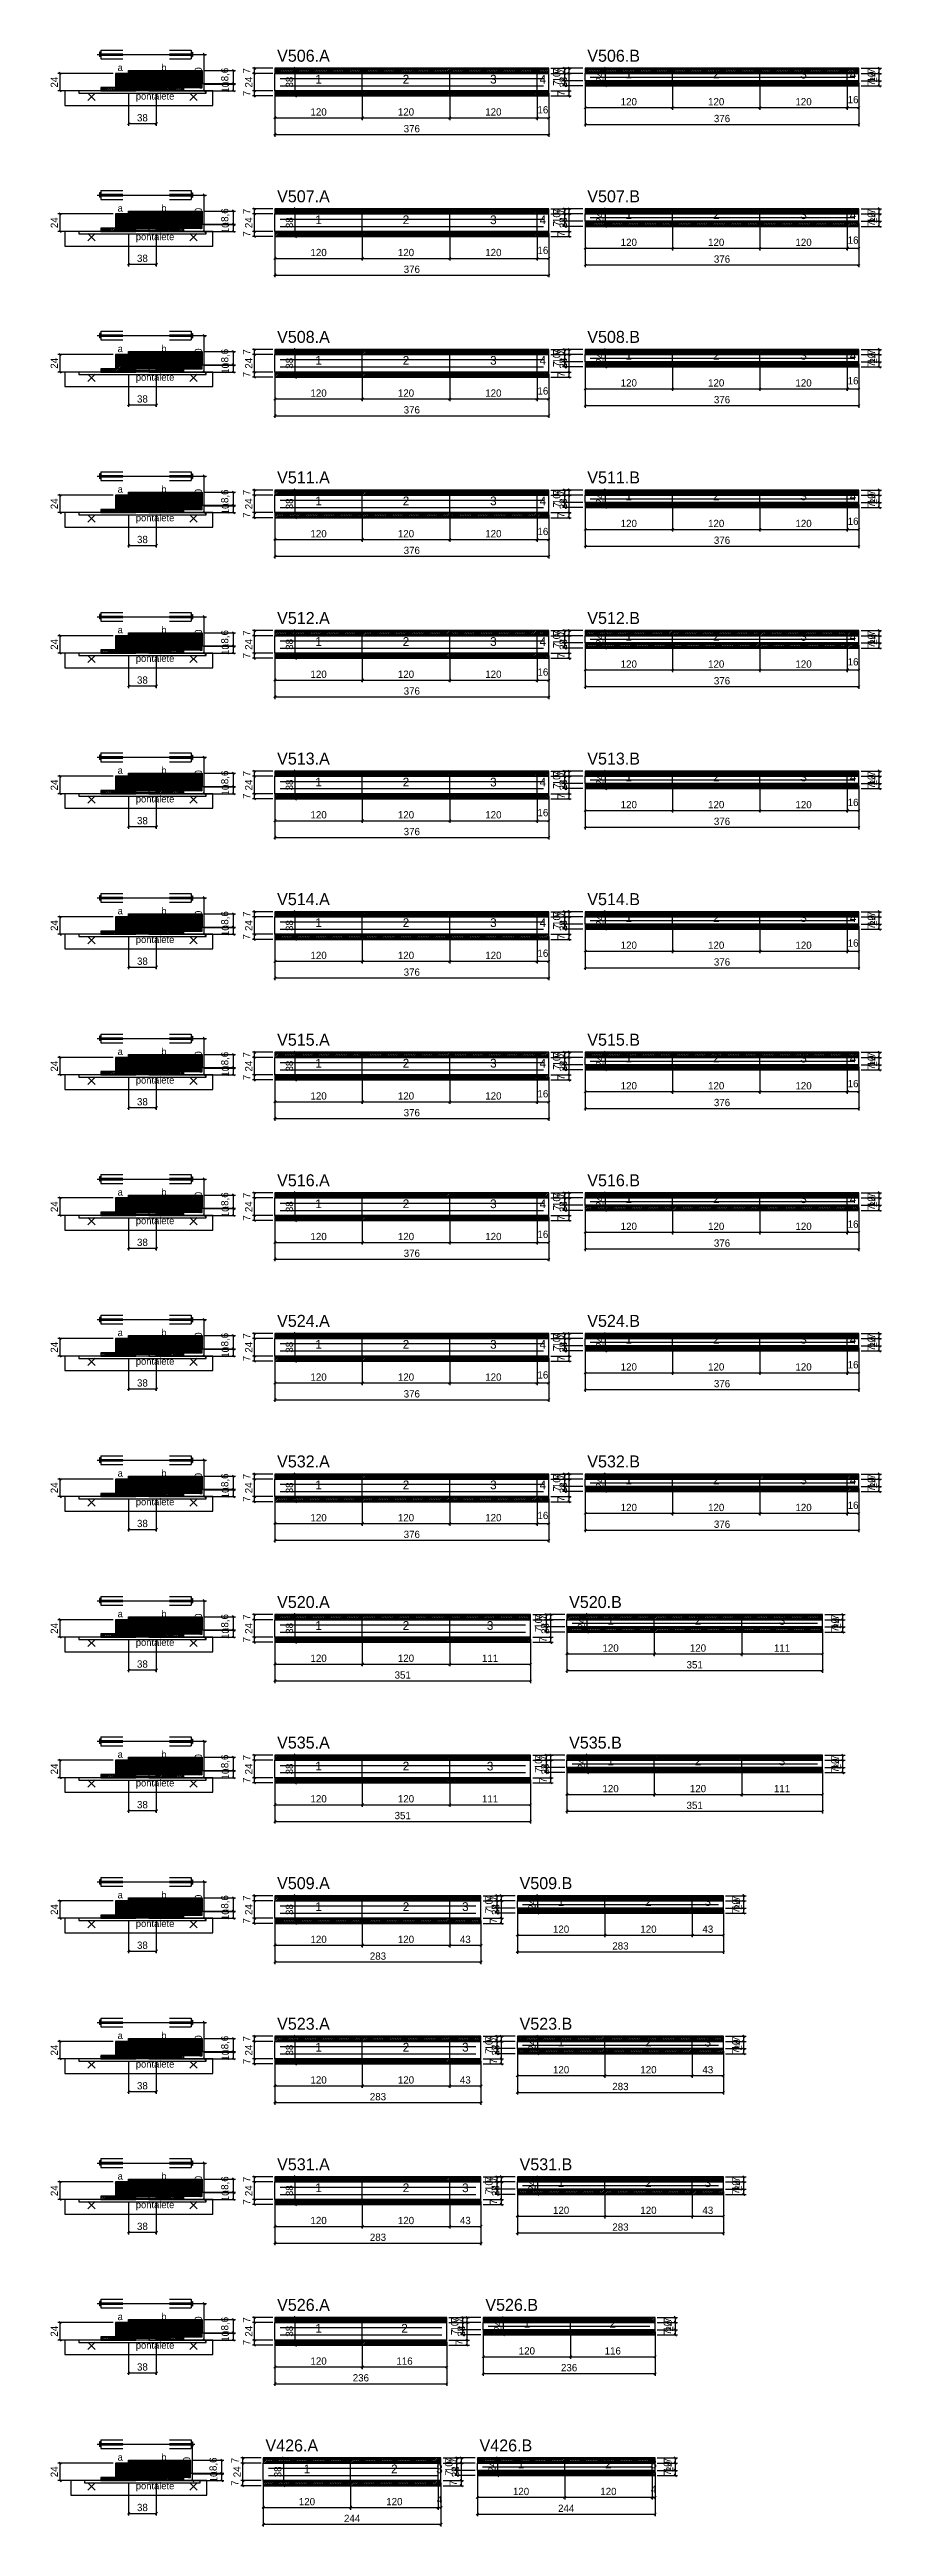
# Model space of a CAD drawing. Extents: x -10500 to 3070, y -6649 to 1250.
# Drawn here: x -69 to 1074, y -6649 to -3248 of the extents above; entities that cross this region are included whole.
import ezdxf
from ezdxf.enums import TextEntityAlignment as Align

# ---------------------------------------------------------------- set-up
doc = ezdxf.new("R2010")
doc.units = 0
for name, color, linetype in [('5', 5, 'Continuous'), ('barrote', 126, 'Continuous'), ('CONCRETO', 251, 'Continuous'), ('COTA', 241, 'Continuous'), ('detalhes', 7, 'Continuous'), ('ESTRUTURACAO', 7, 'Continuous'), ('Hachura', 251, 'Continuous'), ('Madeira', 126, 'Continuous'), ('NOMENCLATURA', 7, 'Continuous'), ('Painéis', 200, 'Continuous'), ('presilha', 224, 'Continuous'), ('SARR_2.2x7', 40, 'Continuous'), ('SCO-___-LAJ', 224, 'Continuous'), ('TENSOR', 224, 'Continuous')]:
    doc.layers.add(name, color=color, linetype=linetype)
doc.dimstyles.new('PAINEL', dxfattribs={"dimtxt": 10, "dimasz": 3, "dimexe": 3, "dimexo": 3, "dimgap": 3, "dimtad": 1, "dimblk": 'OBLIQUE', "dimblk1": 'OBLIQUE', "dimcen": 2.5, "dimclrd": 4, "dimclre": 4, "dimclrt": 240, "dimazin": 3, "dimtfac": 1, "dimtmove": 0, "dimatfit": 3})

msp = doc.modelspace()

# ---------------------------------------------------------------- texts
at = {"layer": '5'}
for s, p in [('1', (301, -3289)), ('2', (421, -3289)), ('3', (541, -3289)), ('4', (609, -3289)), ('1', (727, -3282)), ('2', (847, -3282)), ('3', (967, -3282)), ('4', (1035, -3282)), ('1', (301, -3482)), ('2', (421, -3482)), ('3', (541, -3482)), ('4', (609, -3482)), ('1', (727, -3475)), ('2', (847, -3475)), ('3', (967, -3475)), ('4', (1035, -3475)), ('1', (301, -3675)), ('2', (421, -3675)), ('3', (541, -3675)), ('4', (609, -3675)), ('1', (727, -3668)), ('2', (847, -3668)), ('3', (967, -3668)), ('4', (1035, -3668)), ('1', (301, -3868)), ('2', (421, -3868)), ('3', (541, -3868)), ('4', (609, -3868)), ('1', (727, -3861)), ('2', (847, -3861)), ('3', (967, -3861)), ('4', (1035, -3861)), ('1', (301, -4061)), ('2', (421, -4061)), ('3', (541, -4061)), ('4', (609, -4061)), ('1', (727, -4054)), ('2', (847, -4054)), ('3', (967, -4054)), ('4', (1035, -4054)), ('1', (301, -4254)), ('2', (421, -4254)), ('3', (541, -4254)), ('4', (609, -4254)), ('1', (727, -4247)), ('2', (847, -4247)), ('3', (967, -4247)), ('4', (1035, -4247)), ('1', (301, -4447)), ('2', (421, -4447)), ('3', (541, -4447)), ('4', (609, -4447)), ('1', (727, -4440)), ('2', (847, -4440)), ('3', (967, -4440)), ('4', (1035, -4440)), ('1', (301, -4640)), ('2', (421, -4640)), ('3', (541, -4640)), ('4', (609, -4640)), ('1', (727, -4633)), ('2', (847, -4633)), ('3', (967, -4633)), ('4', (1035, -4633)), ('1', (301, -4833)), ('2', (421, -4833)), ('3', (541, -4833)), ('4', (609, -4833)), ('1', (727, -4826)), ('2', (847, -4826)), ('3', (967, -4826)), ('4', (1035, -4826)), ('1', (301, -5026)), ('2', (421, -5026)), ('3', (541, -5026)), ('4', (609, -5026)), ('1', (727, -5019)), ('2', (847, -5019)), ('3', (967, -5019)), ('4', (1035, -5019)), ('1', (301, -5219)), ('2', (421, -5219)), ('3', (541, -5219)), ('4', (609, -5219)), ('1', (727, -5212)), ('2', (847, -5212)), ('3', (967, -5212)), ('4', (1035, -5212)), ('1', (301, -5412)), ('2', (421, -5412)), ('3', (536.5, -5412)), ('1', (702, -5405)), ('2', (822, -5405)), ('3', (937.5, -5405)), ('1', (301, -5605)), ('2', (421, -5605)), ('3', (536.5, -5605)), ('1', (702, -5598)), ('2', (822, -5598)), ('3', (937.5, -5598)), ('1', (301, -5798)), ('2', (421, -5798)), ('3', (502.5, -5798)), ('1', (634, -5791)), ('2', (754, -5791)), ('3', (835.5, -5791)), ('1', (301, -5991)), ('2', (421, -5991)), ('3', (502.5, -5991)), ('1', (634, -5984)), ('2', (754, -5984)), ('3', (835.5, -5984)), ('1', (301, -6184)), ('2', (421, -6184)), ('3', (502.5, -6184)), ('1', (634, -6177)), ('2', (754, -6177)), ('3', (835.5, -6177)), ('1', (301, -6377)), ('2', (419, -6377)), ('1', (587, -6370)), ('2', (705, -6370)), ('1', (579, -6563)), ('2', (699, -6563)), ('3', (761, -6563)), ('1', (285, -6570)), ('2', (405, -6570)), ('3', (467, -6570))]:
    msp.add_text(s, height=12, dxfattribs=at).set_placement(p, align=Align.MIDDLE_CENTER)
at = {"layer": 'detalhes'}
for s, p in [('a', (25, -3277.7)), ('c', (50, -3294.5)), ('b', (85, -3277.7)), ('a', (25, -3470.7)), ('b', (85, -3470.7)), ('c', (50, -3487.5)), ('a', (25, -3663.7)), ('b', (85, -3663.7)), ('c', (50, -3680.5)), ('a', (25, -3856.7)), ('c', (50, -3873.5)), ('b', (85, -3856.7)), ('a', (25, -4049.7)), ('b', (85, -4049.7)), ('c', (50, -4066.5)), ('a', (25, -4242.7)), ('b', (85, -4242.7)), ('c', (50, -4259.5)), ('a', (25, -4435.7)), ('c', (50, -4452.5)), ('b', (85, -4435.7)), ('a', (25, -4628.7)), ('b', (85, -4628.7)), ('c', (50, -4645.5)), ('a', (25, -4821.7)), ('b', (85, -4821.7)), ('c', (50, -4838.5)), ('a', (25, -5014.7)), ('c', (50, -5031.5)), ('b', (85, -5014.7)), ('a', (25, -5207.7)), ('b', (85, -5207.7)), ('c', (50, -5224.5)), ('a', (25, -5400.7)), ('b', (85, -5400.7)), ('c', (50, -5417.5)), ('a', (25, -5593.7)), ('c', (50, -5610.5)), ('b', (85, -5593.7)), ('a', (25, -5786.7)), ('b', (85, -5786.7)), ('c', (50, -5803.5)), ('a', (25, -5979.7)), ('b', (85, -5979.7)), ('c', (50, -5996.5)), ('a', (25, -6172.7)), ('c', (50, -6189.5)), ('b', (85, -6172.7)), ('a', (25, -6365.7)), ('b', (85, -6365.7)), ('c', (50, -6382.5)), ('a', (25, -6558.7)), ('b', (85, -6558.7)), ('c', (50, -6575.5))]:
    msp.add_text(s, height=9.6, dxfattribs=at).set_placement(p)
at = {"layer": 'ESTRUTURACAO'}
for p in [(50, -3317), (50, -3510), (50, -3703), (50, -3896), (50, -4089), (50, -4282), (50, -4475), (50, -4668), (50, -4861), (50, -5054), (50, -5247), (50, -5440), (50, -5633), (50, -5826), (50, -6019), (50, -6212), (50, -6405), (50, -6598)]:
    msp.add_text('pontalete', height=9.6, dxfattribs=at).set_placement(p)
at = {"layer": 'NOMENCLATURA'}
for s, p in [('V506.A', (244, -3265)), ('V506.B', (670, -3265)), ('V507.A', (244, -3458)), ('V507.B', (670, -3458)), ('V508.A', (244, -3651)), ('V508.B', (670, -3651)), ('V511.A', (244, -3844)), ('V511.B', (670, -3844)), ('V512.A', (244, -4037)), ('V512.B', (670, -4037)), ('V513.A', (244, -4230)), ('V513.B', (670, -4230)), ('V514.A', (244, -4423)), ('V514.B', (670, -4423)), ('V515.A', (244, -4616)), ('V515.B', (670, -4616)), ('V516.A', (244, -4809)), ('V516.B', (670, -4809)), ('V524.A', (244, -5002)), ('V524.B', (670, -5002)), ('V532.A', (244, -5195)), ('V532.B', (670, -5195)), ('V520.A', (244, -5388)), ('V520.B', (645, -5388)), ('V535.A', (244, -5581)), ('V535.B', (645, -5581)), ('V509.A', (244, -5774)), ('V509.B', (577, -5774)), ('V523.A', (244, -5967)), ('V523.B', (577, -5967)), ('V531.A', (244, -6160)), ('V531.B', (577, -6160)), ('V526.A', (244, -6353)), ('V526.B', (530, -6353)), ('V426.A', (228, -6546)), ('V426.B', (522, -6546))]:
    msp.add_text(s, height=16.5, dxfattribs=at).set_placement(p)

# ---------------------------------------------------------------- blocks, each defined once
blk = doc.blocks.new('PAR_ESQ')
for p, q in [((-1, -1), (1, 1)), ((-1, 1), (1, -1))]:
    blk.add_line(p, q)
blk = doc.blocks.new('PAR_FUNDO_ESQ')
for p, q in [((-1, -1), (1, 1)), ((-1, 1), (1, -1))]:
    blk.add_line(p, q)
blk = doc.blocks.new('PAR_FUNDO_DIR')
for p, q in [((-1, -1), (1, 1)), ((-1, 1), (1, -1))]:
    blk.add_line(p, q)
blk = doc.blocks.new('par_int_esq')
for p, q in [((-1, -1), (1, 1)), ((-1, 1), (1, -1))]:
    blk.add_line(p, q)
blk = doc.blocks.new('par_int_dir')
for p, q in [((-1, -1), (1, 1)), ((-1, 1), (1, -1))]:
    blk.add_line(p, q)
blk = doc.blocks.new('_OBLIQUE')
at = {"color": 0, "linetype": 'BYBLOCK'}
blk.add_line((-0.5, -0.5), (0.5, 0.5), dxfattribs=at)

# ---------------------------------------------------------------- dimensions: what is measured, and where the dimension line sits
at = {"layer": 'COTA'}
for base, p1, p2 in [((144, -3305), (96, -3305), (96, -3255)), ((-54, -3305), (2, -3305), (22, -3281)), ((184, -3305), (96, -3305), (96, -3295)), ((184, -3295.6), (141, -3295.6), (141, -3277)), ((213, -3281), (241, -3281), (241, -3274)), ((213, -3305), (241, -3305), (241, -3281)), ((269, -3312), (241, -3312), (241, -3274)), ((645, -3312), (617, -3312), (617, -3274)), ((645, -3281), (617, -3281), (617, -3274)), ((645, -3305), (617, -3305), (617, -3281)), ((639, -3281), (667, -3281), (667, -3274)), ((639, -3291), (667, -3291), (667, -3281)), ((639, -3298), (667, -3298), (667, -3291)), ((695, -3298), (667, -3298), (667, -3274)), ((1071, -3298), (1043, -3298), (1043, -3274)), ((1071, -3281), (1043, -3281), (1043, -3274)), ((1071, -3291), (1043, -3291), (1043, -3281)), ((1071, -3298), (1043, -3298), (1043, -3291)), ((213, -3312), (241, -3312), (241, -3305)), ((645, -3312), (617, -3312), (617, -3305)), ((144, -3498), (96, -3498), (96, -3448)), ((184, -3488.6), (141, -3488.6), (141, -3470)), ((213, -3474), (241, -3474), (241, -3467)), ((269, -3505), (241, -3505), (241, -3467)), ((645, -3505), (617, -3505), (617, -3467)), ((645, -3474), (617, -3474), (617, -3467)), ((639, -3474), (667, -3474), (667, -3467)), ((695, -3491), (667, -3491), (667, -3467)), ((1071, -3491), (1043, -3491), (1043, -3467)), ((1071, -3474), (1043, -3474), (1043, -3467)), ((-54, -3498), (2, -3498), (22, -3474)), ((184, -3498), (96, -3498), (96, -3488)), ((213, -3505), (241, -3505), (241, -3498)), ((213, -3498), (241, -3498), (241, -3474)), ((645, -3498), (617, -3498), (617, -3474)), ((645, -3505), (617, -3505), (617, -3498)), ((639, -3484), (667, -3484), (667, -3474)), ((639, -3491), (667, -3491), (667, -3484)), ((1071, -3484), (1043, -3484), (1043, -3474)), ((1071, -3491), (1043, -3491), (1043, -3484)), ((-54, -3691), (2, -3691), (22, -3667)), ((144, -3691), (96, -3691), (96, -3641)), ((184, -3681.6), (141, -3681.6), (141, -3663)), ((213, -3667), (241, -3667), (241, -3660)), ((213, -3691), (241, -3691), (241, -3667)), ((269, -3698), (241, -3698), (241, -3660)), ((645, -3698), (617, -3698), (617, -3660)), ((645, -3667), (617, -3667), (617, -3660)), ((645, -3691), (617, -3691), (617, -3667)), ((639, -3667), (667, -3667), (667, -3660)), ((639, -3677), (667, -3677), (667, -3667)), ((695, -3684), (667, -3684), (667, -3660)), ((1071, -3684), (1043, -3684), (1043, -3660)), ((1071, -3667), (1043, -3667), (1043, -3660)), ((1071, -3677), (1043, -3677), (1043, -3667)), ((184, -3691), (96, -3691), (96, -3681)), ((213, -3698), (241, -3698), (241, -3691)), ((645, -3698), (617, -3698), (617, -3691)), ((639, -3684), (667, -3684), (667, -3677)), ((1071, -3684), (1043, -3684), (1043, -3677)), ((144, -3884), (96, -3884), (96, -3834)), ((-54, -3884), (2, -3884), (22, -3860)), ((184, -3884), (96, -3884), (96, -3874)), ((184, -3874.6), (141, -3874.6), (141, -3856)), ((213, -3860), (241, -3860), (241, -3853)), ((213, -3884), (241, -3884), (241, -3860)), ((269, -3891), (241, -3891), (241, -3853)), ((645, -3891), (617, -3891), (617, -3853)), ((645, -3860), (617, -3860), (617, -3853)), ((645, -3884), (617, -3884), (617, -3860)), ((639, -3860), (667, -3860), (667, -3853)), ((639, -3870), (667, -3870), (667, -3860)), ((639, -3877), (667, -3877), (667, -3870)), ((695, -3877), (667, -3877), (667, -3853)), ((1071, -3877), (1043, -3877), (1043, -3853)), ((1071, -3860), (1043, -3860), (1043, -3853)), ((1071, -3870), (1043, -3870), (1043, -3860)), ((1071, -3877), (1043, -3877), (1043, -3870)), ((213, -3891), (241, -3891), (241, -3884)), ((645, -3891), (617, -3891), (617, -3884)), ((144, -4077), (96, -4077), (96, -4027)), ((184, -4067.6), (141, -4067.6), (141, -4049)), ((213, -4053), (241, -4053), (241, -4046)), ((269, -4084), (241, -4084), (241, -4046)), ((645, -4084), (617, -4084), (617, -4046)), ((645, -4053), (617, -4053), (617, -4046)), ((639, -4053), (667, -4053), (667, -4046)), ((695, -4070), (667, -4070), (667, -4046)), ((1071, -4070), (1043, -4070), (1043, -4046)), ((1071, -4053), (1043, -4053), (1043, -4046)), ((-54, -4077), (2, -4077), (22, -4053)), ((184, -4077), (96, -4077), (96, -4067)), ((213, -4084), (241, -4084), (241, -4077)), ((213, -4077), (241, -4077), (241, -4053)), ((645, -4077), (617, -4077), (617, -4053)), ((645, -4084), (617, -4084), (617, -4077)), ((639, -4063), (667, -4063), (667, -4053)), ((639, -4070), (667, -4070), (667, -4063)), ((1071, -4063), (1043, -4063), (1043, -4053)), ((1071, -4070), (1043, -4070), (1043, -4063)), ((-54, -4270), (2, -4270), (22, -4246)), ((144, -4270), (96, -4270), (96, -4220)), ((184, -4260.6), (141, -4260.6), (141, -4242)), ((213, -4246), (241, -4246), (241, -4239)), ((213, -4270), (241, -4270), (241, -4246)), ((269, -4277), (241, -4277), (241, -4239)), ((645, -4277), (617, -4277), (617, -4239)), ((645, -4246), (617, -4246), (617, -4239)), ((645, -4270), (617, -4270), (617, -4246)), ((639, -4246), (667, -4246), (667, -4239)), ((639, -4256), (667, -4256), (667, -4246)), ((695, -4263), (667, -4263), (667, -4239)), ((1071, -4263), (1043, -4263), (1043, -4239)), ((1071, -4246), (1043, -4246), (1043, -4239)), ((1071, -4256), (1043, -4256), (1043, -4246)), ((184, -4270), (96, -4270), (96, -4260)), ((213, -4277), (241, -4277), (241, -4270)), ((645, -4277), (617, -4277), (617, -4270)), ((639, -4263), (667, -4263), (667, -4256)), ((1071, -4263), (1043, -4263), (1043, -4256)), ((144, -4463), (96, -4463), (96, -4413)), ((-54, -4463), (2, -4463), (22, -4439)), ((184, -4463), (96, -4463), (96, -4453)), ((184, -4453.6), (141, -4453.6), (141, -4435)), ((213, -4439), (241, -4439), (241, -4432)), ((213, -4463), (241, -4463), (241, -4439)), ((269, -4470), (241, -4470), (241, -4432)), ((645, -4470), (617, -4470), (617, -4432)), ((645, -4439), (617, -4439), (617, -4432)), ((645, -4463), (617, -4463), (617, -4439)), ((639, -4439), (667, -4439), (667, -4432)), ((639, -4449), (667, -4449), (667, -4439)), ((639, -4456), (667, -4456), (667, -4449)), ((695, -4456), (667, -4456), (667, -4432)), ((1071, -4456), (1043, -4456), (1043, -4432)), ((1071, -4439), (1043, -4439), (1043, -4432)), ((1071, -4449), (1043, -4449), (1043, -4439)), ((1071, -4456), (1043, -4456), (1043, -4449)), ((213, -4470), (241, -4470), (241, -4463)), ((645, -4470), (617, -4470), (617, -4463)), ((144, -4656), (96, -4656), (96, -4606)), ((184, -4646.6), (141, -4646.6), (141, -4628)), ((213, -4632), (241, -4632), (241, -4625)), ((269, -4663), (241, -4663), (241, -4625)), ((645, -4663), (617, -4663), (617, -4625)), ((645, -4632), (617, -4632), (617, -4625)), ((639, -4632), (667, -4632), (667, -4625)), ((695, -4649), (667, -4649), (667, -4625)), ((1071, -4649), (1043, -4649), (1043, -4625)), ((1071, -4632), (1043, -4632), (1043, -4625)), ((-54, -4656), (2, -4656), (22, -4632)), ((184, -4656), (96, -4656), (96, -4646)), ((213, -4663), (241, -4663), (241, -4656)), ((213, -4656), (241, -4656), (241, -4632)), ((645, -4656), (617, -4656), (617, -4632)), ((645, -4663), (617, -4663), (617, -4656)), ((639, -4642), (667, -4642), (667, -4632)), ((639, -4649), (667, -4649), (667, -4642)), ((1071, -4642), (1043, -4642), (1043, -4632)), ((1071, -4649), (1043, -4649), (1043, -4642)), ((-54, -4849), (2, -4849), (22, -4825)), ((144, -4849), (96, -4849), (96, -4799)), ((184, -4839.6), (141, -4839.6), (141, -4821)), ((213, -4825), (241, -4825), (241, -4818)), ((213, -4849), (241, -4849), (241, -4825)), ((269, -4856), (241, -4856), (241, -4818)), ((645, -4856), (617, -4856), (617, -4818)), ((645, -4825), (617, -4825), (617, -4818)), ((645, -4849), (617, -4849), (617, -4825)), ((639, -4825), (667, -4825), (667, -4818)), ((639, -4835), (667, -4835), (667, -4825)), ((695, -4842), (667, -4842), (667, -4818)), ((1071, -4842), (1043, -4842), (1043, -4818)), ((1071, -4825), (1043, -4825), (1043, -4818)), ((1071, -4835), (1043, -4835), (1043, -4825)), ((184, -4849), (96, -4849), (96, -4839)), ((213, -4856), (241, -4856), (241, -4849)), ((645, -4856), (617, -4856), (617, -4849)), ((639, -4842), (667, -4842), (667, -4835)), ((1071, -4842), (1043, -4842), (1043, -4835)), ((144, -5042), (96, -5042), (96, -4992)), ((-54, -5042), (2, -5042), (22, -5018)), ((184, -5042), (96, -5042), (96, -5032)), ((184, -5032.6), (141, -5032.6), (141, -5014)), ((213, -5018), (241, -5018), (241, -5011)), ((213, -5042), (241, -5042), (241, -5018)), ((269, -5049), (241, -5049), (241, -5011)), ((645, -5049), (617, -5049), (617, -5011)), ((645, -5018), (617, -5018), (617, -5011)), ((645, -5042), (617, -5042), (617, -5018)), ((639, -5018), (667, -5018), (667, -5011)), ((639, -5028), (667, -5028), (667, -5018)), ((639, -5035), (667, -5035), (667, -5028)), ((695, -5035), (667, -5035), (667, -5011)), ((1071, -5035), (1043, -5035), (1043, -5011)), ((1071, -5018), (1043, -5018), (1043, -5011)), ((1071, -5028), (1043, -5028), (1043, -5018)), ((1071, -5035), (1043, -5035), (1043, -5028)), ((213, -5049), (241, -5049), (241, -5042)), ((645, -5049), (617, -5049), (617, -5042)), ((144, -5235), (96, -5235), (96, -5185)), ((184, -5225.6), (141, -5225.6), (141, -5207)), ((213, -5211), (241, -5211), (241, -5204)), ((269, -5242), (241, -5242), (241, -5204)), ((645, -5242), (617, -5242), (617, -5204)), ((645, -5211), (617, -5211), (617, -5204)), ((639, -5211), (667, -5211), (667, -5204)), ((695, -5228), (667, -5228), (667, -5204)), ((1071, -5228), (1043, -5228), (1043, -5204)), ((1071, -5211), (1043, -5211), (1043, -5204)), ((-54, -5235), (2, -5235), (22, -5211)), ((184, -5235), (96, -5235), (96, -5225)), ((213, -5242), (241, -5242), (241, -5235)), ((213, -5235), (241, -5235), (241, -5211)), ((645, -5235), (617, -5235), (617, -5211)), ((645, -5242), (617, -5242), (617, -5235)), ((639, -5221), (667, -5221), (667, -5211)), ((639, -5228), (667, -5228), (667, -5221)), ((1071, -5221), (1043, -5221), (1043, -5211)), ((1071, -5228), (1043, -5228), (1043, -5221)), ((-54, -5428), (2, -5428), (22, -5404)), ((144, -5428), (96, -5428), (96, -5378)), ((184, -5418.6), (141, -5418.6), (141, -5400)), ((213, -5404), (241, -5404), (241, -5397)), ((213, -5428), (241, -5428), (241, -5404)), ((269, -5435), (241, -5435), (241, -5397)), ((620, -5435), (592, -5435), (592, -5397)), ((620, -5404), (592, -5404), (592, -5397)), ((620, -5428), (592, -5428), (592, -5404)), ((614, -5404), (642, -5404), (642, -5397)), ((614, -5414), (642, -5414), (642, -5404)), ((670, -5421), (642, -5421), (642, -5397)), ((1021, -5421), (993, -5421), (993, -5397)), ((1021, -5404), (993, -5404), (993, -5397)), ((1021, -5414), (993, -5414), (993, -5404)), ((184, -5428), (96, -5428), (96, -5418)), ((213, -5435), (241, -5435), (241, -5428)), ((620, -5435), (592, -5435), (592, -5428)), ((614, -5421), (642, -5421), (642, -5414)), ((1021, -5421), (993, -5421), (993, -5414)), ((144, -5621), (96, -5621), (96, -5571)), ((-54, -5621), (2, -5621), (22, -5597)), ((184, -5621), (96, -5621), (96, -5611)), ((184, -5611.6), (141, -5611.6), (141, -5593)), ((213, -5597), (241, -5597), (241, -5590)), ((213, -5621), (241, -5621), (241, -5597)), ((269, -5628), (241, -5628), (241, -5590)), ((620, -5628), (592, -5628), (592, -5590)), ((620, -5597), (592, -5597), (592, -5590)), ((620, -5621), (592, -5621), (592, -5597)), ((614, -5597), (642, -5597), (642, -5590)), ((614, -5607), (642, -5607), (642, -5597)), ((614, -5614), (642, -5614), (642, -5607)), ((670, -5614), (642, -5614), (642, -5590)), ((1021, -5614), (993, -5614), (993, -5590)), ((1021, -5597), (993, -5597), (993, -5590)), ((1021, -5607), (993, -5607), (993, -5597)), ((1021, -5614), (993, -5614), (993, -5607)), ((213, -5628), (241, -5628), (241, -5621)), ((620, -5628), (592, -5628), (592, -5621)), ((144, -5814), (96, -5814), (96, -5764)), ((-54, -5814), (2, -5814), (22, -5790)), ((184, -5814), (96, -5814), (96, -5804)), ((184, -5804.6), (141, -5804.6), (141, -5786)), ((213, -5790), (241, -5790), (241, -5783)), ((213, -5821), (241, -5821), (241, -5814)), ((213, -5814), (241, -5814), (241, -5790)), ((269, -5821), (241, -5821), (241, -5783)), ((552, -5821), (524, -5821), (524, -5783)), ((552, -5790), (524, -5790), (524, -5783)), ((552, -5814), (524, -5814), (524, -5790)), ((552, -5821), (524, -5821), (524, -5814)), ((546, -5790), (574, -5790), (574, -5783)), ((546, -5800), (574, -5800), (574, -5790)), ((546, -5807), (574, -5807), (574, -5800)), ((602, -5807), (574, -5807), (574, -5783)), ((885, -5807), (857, -5807), (857, -5783)), ((885, -5790), (857, -5790), (857, -5783)), ((885, -5800), (857, -5800), (857, -5790)), ((885, -5807), (857, -5807), (857, -5800)), ((-54, -6007), (2, -6007), (22, -5983)), ((144, -6007), (96, -6007), (96, -5957)), ((184, -5997.6), (141, -5997.6), (141, -5979)), ((213, -5983), (241, -5983), (241, -5976)), ((213, -6007), (241, -6007), (241, -5983)), ((269, -6014), (241, -6014), (241, -5976)), ((552, -6014), (524, -6014), (524, -5976)), ((552, -5983), (524, -5983), (524, -5976)), ((552, -6007), (524, -6007), (524, -5983)), ((546, -5983), (574, -5983), (574, -5976)), ((546, -5993), (574, -5993), (574, -5983)), ((602, -6000), (574, -6000), (574, -5976)), ((885, -6000), (857, -6000), (857, -5976)), ((885, -5983), (857, -5983), (857, -5976)), ((885, -5993), (857, -5993), (857, -5983)), ((184, -6007), (96, -6007), (96, -5997)), ((213, -6014), (241, -6014), (241, -6007)), ((552, -6014), (524, -6014), (524, -6007)), ((546, -6000), (574, -6000), (574, -5993)), ((885, -6000), (857, -6000), (857, -5993)), ((144, -6200), (96, -6200), (96, -6150)), ((-54, -6200), (2, -6200), (22, -6176)), ((184, -6200), (96, -6200), (96, -6190)), ((184, -6190.6), (141, -6190.6), (141, -6172)), ((213, -6176), (241, -6176), (241, -6169)), ((213, -6200), (241, -6200), (241, -6176)), ((269, -6207), (241, -6207), (241, -6169)), ((552, -6207), (524, -6207), (524, -6169)), ((552, -6176), (524, -6176), (524, -6169)), ((552, -6200), (524, -6200), (524, -6176)), ((546, -6176), (574, -6176), (574, -6169)), ((546, -6186), (574, -6186), (574, -6176)), ((546, -6193), (574, -6193), (574, -6186)), ((602, -6193), (574, -6193), (574, -6169)), ((885, -6193), (857, -6193), (857, -6169)), ((885, -6176), (857, -6176), (857, -6169)), ((885, -6186), (857, -6186), (857, -6176)), ((885, -6193), (857, -6193), (857, -6186)), ((213, -6207), (241, -6207), (241, -6200)), ((552, -6207), (524, -6207), (524, -6200)), ((144, -6393), (96, -6393), (96, -6343)), ((-54, -6393), (2, -6393), (22, -6369)), ((184, -6393), (96, -6393), (96, -6383)), ((184, -6383.6), (141, -6383.6), (141, -6365)), ((213, -6369), (241, -6369), (241, -6362)), ((213, -6400), (241, -6400), (241, -6393)), ((213, -6393), (241, -6393), (241, -6369)), ((269, -6400), (241, -6400), (241, -6362)), ((505, -6400), (477, -6400), (477, -6362)), ((505, -6369), (477, -6369), (477, -6362)), ((505, -6393), (477, -6393), (477, -6369)), ((505, -6400), (477, -6400), (477, -6393)), ((499, -6369), (527, -6369), (527, -6362)), ((499, -6379), (527, -6379), (527, -6369)), ((499, -6386), (527, -6386), (527, -6379)), ((555, -6386), (527, -6386), (527, -6362)), ((791, -6386), (763, -6386), (763, -6362)), ((791, -6369), (763, -6369), (763, -6362)), ((791, -6379), (763, -6379), (763, -6369)), ((791, -6386), (763, -6386), (763, -6379)), ((-54, -6586), (2, -6586), (22, -6562)), ((128, -6586), (96, -6586), (96, -6536)), ((168, -6576.6), (125, -6576.6), (125, -6558)), ((197, -6562), (225, -6562), (225, -6555)), ((197, -6586), (225, -6586), (225, -6562)), ((253, -6593), (225, -6593), (225, -6555)), ((497, -6593), (469, -6593), (469, -6555)), ((497, -6562), (469, -6562), (469, -6555)), ((497, -6586), (469, -6586), (469, -6562)), ((491, -6562), (519, -6562), (519, -6555)), ((491, -6572), (519, -6572), (519, -6562)), ((547, -6579), (519, -6579), (519, -6555)), ((791, -6579), (763, -6579), (763, -6555)), ((791, -6562), (763, -6562), (763, -6555)), ((791, -6572), (763, -6572), (763, -6562)), ((168, -6586), (96, -6586), (96, -6576)), ((197, -6593), (225, -6593), (225, -6586)), ((497, -6593), (469, -6593), (469, -6586)), ((491, -6579), (519, -6579), (519, -6572)), ((791, -6579), (763, -6579), (763, -6572))]:
    msp.add_linear_dim(base=base, p1=p1, p2=p2, angle=90, dimstyle='PAINEL', dxfattribs=at).render()
for base, p1, p2 in [((667, -3328), (667, -3291), (787, -3291)), ((667, -3351), (667, -3291), (1043, -3291)), ((787, -3328), (787, -3291), (907, -3291)), ((907, -3328), (907, -3291), (1027, -3291)), ((1027, -3328), (1027, -3291), (1043, -3291)), ((40, -3350), (40, -3305), (78, -3305)), ((241, -3342), (241, -3305), (361, -3305)), ((241, -3365), (241, -3305), (617, -3305)), ((361, -3342), (361, -3305), (481, -3305)), ((481, -3342), (481, -3305), (601, -3305)), ((601, -3342), (601, -3305), (617, -3305)), ((40, -3543), (40, -3498), (78, -3498)), ((241, -3535), (241, -3498), (361, -3498)), ((241, -3558), (241, -3498), (617, -3498)), ((361, -3535), (361, -3498), (481, -3498)), ((481, -3535), (481, -3498), (601, -3498)), ((601, -3535), (601, -3498), (617, -3498)), ((667, -3521), (667, -3484), (787, -3484)), ((667, -3544), (667, -3484), (1043, -3484)), ((787, -3521), (787, -3484), (907, -3484)), ((907, -3521), (907, -3484), (1027, -3484)), ((1027, -3521), (1027, -3484), (1043, -3484)), ((40, -3736), (40, -3691), (78, -3691)), ((241, -3728), (241, -3691), (361, -3691)), ((241, -3751), (241, -3691), (617, -3691)), ((361, -3728), (361, -3691), (481, -3691)), ((481, -3728), (481, -3691), (601, -3691)), ((601, -3728), (601, -3691), (617, -3691)), ((667, -3714), (667, -3677), (787, -3677)), ((667, -3737), (667, -3677), (1043, -3677)), ((787, -3714), (787, -3677), (907, -3677)), ((907, -3714), (907, -3677), (1027, -3677)), ((1027, -3714), (1027, -3677), (1043, -3677)), ((667, -3907), (667, -3870), (787, -3870)), ((667, -3930), (667, -3870), (1043, -3870)), ((787, -3907), (787, -3870), (907, -3870)), ((907, -3907), (907, -3870), (1027, -3870)), ((1027, -3907), (1027, -3870), (1043, -3870)), ((40, -3929), (40, -3884), (78, -3884)), ((241, -3921), (241, -3884), (361, -3884)), ((241, -3944), (241, -3884), (617, -3884)), ((361, -3921), (361, -3884), (481, -3884)), ((481, -3921), (481, -3884), (601, -3884)), ((601, -3921), (601, -3884), (617, -3884)), ((40, -4122), (40, -4077), (78, -4077)), ((241, -4114), (241, -4077), (361, -4077)), ((241, -4137), (241, -4077), (617, -4077)), ((361, -4114), (361, -4077), (481, -4077)), ((481, -4114), (481, -4077), (601, -4077)), ((601, -4114), (601, -4077), (617, -4077)), ((667, -4100), (667, -4063), (787, -4063)), ((667, -4123), (667, -4063), (1043, -4063)), ((787, -4100), (787, -4063), (907, -4063)), ((907, -4100), (907, -4063), (1027, -4063)), ((1027, -4100), (1027, -4063), (1043, -4063)), ((40, -4315), (40, -4270), (78, -4270)), ((241, -4307), (241, -4270), (361, -4270)), ((241, -4330), (241, -4270), (617, -4270)), ((361, -4307), (361, -4270), (481, -4270)), ((481, -4307), (481, -4270), (601, -4270)), ((601, -4307), (601, -4270), (617, -4270)), ((667, -4293), (667, -4256), (787, -4256)), ((667, -4316), (667, -4256), (1043, -4256)), ((787, -4293), (787, -4256), (907, -4256)), ((907, -4293), (907, -4256), (1027, -4256)), ((1027, -4293), (1027, -4256), (1043, -4256)), ((667, -4486), (667, -4449), (787, -4449)), ((667, -4509), (667, -4449), (1043, -4449)), ((787, -4486), (787, -4449), (907, -4449)), ((907, -4486), (907, -4449), (1027, -4449)), ((1027, -4486), (1027, -4449), (1043, -4449)), ((40, -4508), (40, -4463), (78, -4463)), ((241, -4500), (241, -4463), (361, -4463)), ((241, -4523), (241, -4463), (617, -4463)), ((361, -4500), (361, -4463), (481, -4463)), ((481, -4500), (481, -4463), (601, -4463)), ((601, -4500), (601, -4463), (617, -4463)), ((40, -4701), (40, -4656), (78, -4656)), ((241, -4693), (241, -4656), (361, -4656)), ((241, -4716), (241, -4656), (617, -4656)), ((361, -4693), (361, -4656), (481, -4656)), ((481, -4693), (481, -4656), (601, -4656)), ((601, -4693), (601, -4656), (617, -4656)), ((667, -4679), (667, -4642), (787, -4642)), ((667, -4702), (667, -4642), (1043, -4642)), ((787, -4679), (787, -4642), (907, -4642)), ((907, -4679), (907, -4642), (1027, -4642)), ((1027, -4679), (1027, -4642), (1043, -4642)), ((40, -4894), (40, -4849), (78, -4849)), ((241, -4886), (241, -4849), (361, -4849)), ((241, -4909), (241, -4849), (617, -4849)), ((361, -4886), (361, -4849), (481, -4849)), ((481, -4886), (481, -4849), (601, -4849)), ((601, -4886), (601, -4849), (617, -4849)), ((667, -4872), (667, -4835), (787, -4835)), ((667, -4895), (667, -4835), (1043, -4835)), ((787, -4872), (787, -4835), (907, -4835)), ((907, -4872), (907, -4835), (1027, -4835)), ((1027, -4872), (1027, -4835), (1043, -4835)), ((667, -5065), (667, -5028), (787, -5028)), ((667, -5088), (667, -5028), (1043, -5028)), ((787, -5065), (787, -5028), (907, -5028)), ((907, -5065), (907, -5028), (1027, -5028)), ((1027, -5065), (1027, -5028), (1043, -5028)), ((40, -5087), (40, -5042), (78, -5042)), ((241, -5079), (241, -5042), (361, -5042)), ((241, -5102), (241, -5042), (617, -5042)), ((361, -5079), (361, -5042), (481, -5042)), ((481, -5079), (481, -5042), (601, -5042)), ((601, -5079), (601, -5042), (617, -5042)), ((40, -5280), (40, -5235), (78, -5235)), ((241, -5272), (241, -5235), (361, -5235)), ((241, -5295), (241, -5235), (617, -5235)), ((361, -5272), (361, -5235), (481, -5235)), ((481, -5272), (481, -5235), (601, -5235)), ((601, -5272), (601, -5235), (617, -5235)), ((667, -5258), (667, -5221), (787, -5221)), ((667, -5281), (667, -5221), (1043, -5221)), ((787, -5258), (787, -5221), (907, -5221)), ((907, -5258), (907, -5221), (1027, -5221)), ((1027, -5258), (1027, -5221), (1043, -5221)), ((40, -5473), (40, -5428), (78, -5428)), ((241, -5465), (241, -5428), (361, -5428)), ((241, -5488), (241, -5428), (592, -5428)), ((361, -5465), (361, -5428), (481, -5428)), ((481, -5465), (481, -5428), (592, -5428)), ((642, -5451), (642, -5414), (762, -5414)), ((642, -5474), (642, -5414), (993, -5414)), ((762, -5451), (762, -5414), (882, -5414)), ((882, -5451), (882, -5414), (993, -5414)), ((642, -5644), (642, -5607), (762, -5607)), ((642, -5667), (642, -5607), (993, -5607)), ((762, -5644), (762, -5607), (882, -5607)), ((882, -5644), (882, -5607), (993, -5607)), ((40, -5666), (40, -5621), (78, -5621)), ((241, -5658), (241, -5621), (361, -5621)), ((241, -5681), (241, -5621), (592, -5621)), ((361, -5658), (361, -5621), (481, -5621)), ((481, -5658), (481, -5621), (592, -5621)), ((40, -5859), (40, -5814), (78, -5814)), ((241, -5851), (241, -5814), (361, -5814)), ((241, -5874), (241, -5814), (524, -5814)), ((361, -5851), (361, -5814), (481, -5814)), ((481, -5851), (481, -5814), (524, -5814)), ((574, -5837), (574, -5800), (694, -5800)), ((574, -5860), (574, -5800), (857, -5800)), ((694, -5837), (694, -5800), (814, -5800)), ((814, -5837), (814, -5800), (857, -5800)), ((40, -6052), (40, -6007), (78, -6007)), ((241, -6044), (241, -6007), (361, -6007)), ((241, -6067), (241, -6007), (524, -6007)), ((361, -6044), (361, -6007), (481, -6007)), ((481, -6044), (481, -6007), (524, -6007)), ((574, -6030), (574, -5993), (694, -5993)), ((574, -6053), (574, -5993), (857, -5993)), ((694, -6030), (694, -5993), (814, -5993)), ((814, -6030), (814, -5993), (857, -5993)), ((574, -6223), (574, -6186), (694, -6186)), ((574, -6246), (574, -6186), (857, -6186)), ((694, -6223), (694, -6186), (814, -6186)), ((814, -6223), (814, -6186), (857, -6186)), ((40, -6245), (40, -6200), (78, -6200)), ((241, -6237), (241, -6200), (361, -6200)), ((241, -6260), (241, -6200), (524, -6200)), ((361, -6237), (361, -6200), (481, -6200)), ((481, -6237), (481, -6200), (524, -6200)), ((40, -6438), (40, -6393), (78, -6393)), ((241, -6430), (241, -6393), (361, -6393)), ((241, -6453), (241, -6393), (477, -6393)), ((361, -6430), (361, -6393), (477, -6393)), ((527, -6416), (527, -6379), (647, -6379)), ((527, -6439), (527, -6379), (763, -6379)), ((647, -6416), (647, -6379), (763, -6379)), ((40, -6631), (40, -6586), (78, -6586)), ((225, -6623), (225, -6586), (345, -6586)), ((225, -6646), (225, -6586), (469, -6586)), ((345, -6623), (345, -6586), (465, -6586)), ((465, -6623), (465, -6586), (469, -6586)), ((519, -6609), (519, -6572), (639, -6572)), ((519, -6632), (519, -6572), (763, -6572)), ((639, -6609), (639, -6572), (759, -6572)), ((759, -6609), (759, -6572), (763, -6572))]:
    msp.add_linear_dim(base=base, p1=p1, p2=p2, dimstyle='PAINEL', dxfattribs=at).render()

# ---------------------------------------------------------------- hatches: boundary and pattern name
at = {"layer": 'COTA'}
h = msp.add_hatch(dxfattribs=at)
h.set_pattern_fill('ANSI31', scale=0.4)
h.paths.add_polyline_path([(40, -3297), (40, -3277), (141, -3277), (141, -3295.6), (78, -3295.6), (78, -3297)])
h = msp.add_hatch(dxfattribs=at)
h.set_pattern_fill('ANSI31', scale=0.5)
h.paths.add_polyline_path([(241, -3281), (361, -3281), (361, -3274), (241, -3274)])
h = msp.add_hatch(dxfattribs=at)
h.set_pattern_fill('ANSI31', scale=0.5)
h.paths.add_polyline_path([(361, -3281), (481, -3281), (481, -3274), (361, -3274)])
h = msp.add_hatch(dxfattribs=at)
h.set_pattern_fill('ANSI31', scale=0.5)
h.paths.add_polyline_path([(481, -3281), (601, -3281), (601, -3274), (481, -3274)])
h = msp.add_hatch(dxfattribs=at)
h.set_pattern_fill('ANSI31', scale=0.5)
h.paths.add_polyline_path([(601, -3281), (617, -3281), (617, -3274), (601, -3274)])
h = msp.add_hatch(dxfattribs=at)
h.set_pattern_fill('ANSI31', scale=0.5)
h.paths.add_polyline_path([(667, -3281), (787, -3281), (787, -3274), (667, -3274)])
h = msp.add_hatch(dxfattribs=at)
h.set_pattern_fill('ANSI31', scale=0.5)
h.paths.add_polyline_path([(667, -3298), (787, -3298), (787, -3291), (667, -3291)])
h = msp.add_hatch(dxfattribs=at)
h.set_pattern_fill('ANSI31', scale=0.5)
h.paths.add_polyline_path([(787, -3281), (907, -3281), (907, -3274), (787, -3274)])
h = msp.add_hatch(dxfattribs=at)
h.set_pattern_fill('ANSI31', scale=0.5)
h.paths.add_polyline_path([(787, -3298), (907, -3298), (907, -3291), (787, -3291)])
h = msp.add_hatch(dxfattribs=at)
h.set_pattern_fill('ANSI31', scale=0.5)
h.paths.add_polyline_path([(907, -3281), (1027, -3281), (1027, -3274), (907, -3274)])
h = msp.add_hatch(dxfattribs=at)
h.set_pattern_fill('ANSI31', scale=0.5)
h.paths.add_polyline_path([(907, -3298), (1027, -3298), (1027, -3291), (907, -3291)])
h = msp.add_hatch(dxfattribs=at)
h.set_pattern_fill('ANSI31', scale=0.5)
h.paths.add_polyline_path([(1027, -3281), (1043, -3281), (1043, -3274), (1027, -3274)])
h = msp.add_hatch(dxfattribs=at)
h.set_pattern_fill('ANSI31', scale=0.5)
h.paths.add_polyline_path([(1027, -3298), (1043, -3298), (1043, -3291), (1027, -3291)])
h = msp.add_hatch(dxfattribs=at)
h.set_pattern_fill('ANSI31', scale=0.5)
h.paths.add_polyline_path([(241, -3312), (361, -3312), (361, -3305), (241, -3305)])
h = msp.add_hatch(dxfattribs=at)
h.set_pattern_fill('ANSI31', scale=0.5)
h.paths.add_polyline_path([(361, -3312), (481, -3312), (481, -3305), (361, -3305)])
h = msp.add_hatch(dxfattribs=at)
h.set_pattern_fill('ANSI31', scale=0.5)
h.paths.add_polyline_path([(481, -3312), (601, -3312), (601, -3305), (481, -3305)])
h = msp.add_hatch(dxfattribs=at)
h.set_pattern_fill('ANSI31', scale=0.5)
h.paths.add_polyline_path([(601, -3312), (617, -3312), (617, -3305), (601, -3305)])
h = msp.add_hatch(dxfattribs=at)
h.set_pattern_fill('ANSI31', scale=0.5)
h.paths.add_polyline_path([(241, -3474), (361, -3474), (361, -3467), (241, -3467)])
h = msp.add_hatch(dxfattribs=at)
h.set_pattern_fill('ANSI31', scale=0.5)
h.paths.add_polyline_path([(361, -3474), (481, -3474), (481, -3467), (361, -3467)])
h = msp.add_hatch(dxfattribs=at)
h.set_pattern_fill('ANSI31', scale=0.5)
h.paths.add_polyline_path([(481, -3474), (601, -3474), (601, -3467), (481, -3467)])
h = msp.add_hatch(dxfattribs=at)
h.set_pattern_fill('ANSI31', scale=0.5)
h.paths.add_polyline_path([(601, -3474), (617, -3474), (617, -3467), (601, -3467)])
h = msp.add_hatch(dxfattribs=at)
h.set_pattern_fill('ANSI31', scale=0.5)
h.paths.add_polyline_path([(667, -3474), (787, -3474), (787, -3467), (667, -3467)])
h = msp.add_hatch(dxfattribs=at)
h.set_pattern_fill('ANSI31', scale=0.5)
h.paths.add_polyline_path([(787, -3474), (907, -3474), (907, -3467), (787, -3467)])
h = msp.add_hatch(dxfattribs=at)
h.set_pattern_fill('ANSI31', scale=0.5)
h.paths.add_polyline_path([(907, -3474), (1027, -3474), (1027, -3467), (907, -3467)])
h = msp.add_hatch(dxfattribs=at)
h.set_pattern_fill('ANSI31', scale=0.5)
h.paths.add_polyline_path([(1027, -3474), (1043, -3474), (1043, -3467), (1027, -3467)])
h = msp.add_hatch(dxfattribs=at)
h.set_pattern_fill('ANSI31', scale=0.4)
h.paths.add_polyline_path([(40, -3490), (40, -3470), (141, -3470), (141, -3488.6), (78, -3488.6), (78, -3490)])
h = msp.add_hatch(dxfattribs=at)
h.set_pattern_fill('ANSI31', scale=0.5)
h.paths.add_polyline_path([(241, -3505), (361, -3505), (361, -3498), (241, -3498)])
h = msp.add_hatch(dxfattribs=at)
h.set_pattern_fill('ANSI31', scale=0.5)
h.paths.add_polyline_path([(361, -3505), (481, -3505), (481, -3498), (361, -3498)])
h = msp.add_hatch(dxfattribs=at)
h.set_pattern_fill('ANSI31', scale=0.5)
h.paths.add_polyline_path([(481, -3505), (601, -3505), (601, -3498), (481, -3498)])
h = msp.add_hatch(dxfattribs=at)
h.set_pattern_fill('ANSI31', scale=0.5)
h.paths.add_polyline_path([(601, -3505), (617, -3505), (617, -3498), (601, -3498)])
h = msp.add_hatch(dxfattribs=at)
h.set_pattern_fill('ANSI31', scale=0.5)
h.paths.add_polyline_path([(667, -3491), (787, -3491), (787, -3484), (667, -3484)])
h = msp.add_hatch(dxfattribs=at)
h.set_pattern_fill('ANSI31', scale=0.5)
h.paths.add_polyline_path([(787, -3491), (907, -3491), (907, -3484), (787, -3484)])
h = msp.add_hatch(dxfattribs=at)
h.set_pattern_fill('ANSI31', scale=0.5)
h.paths.add_polyline_path([(907, -3491), (1027, -3491), (1027, -3484), (907, -3484)])
h = msp.add_hatch(dxfattribs=at)
h.set_pattern_fill('ANSI31', scale=0.5)
h.paths.add_polyline_path([(1027, -3491), (1043, -3491), (1043, -3484), (1027, -3484)])
h = msp.add_hatch(dxfattribs=at)
h.set_pattern_fill('ANSI31', scale=0.4)
h.paths.add_polyline_path([(40, -3683), (40, -3663), (141, -3663), (141, -3681.6), (78, -3681.6), (78, -3683)])
h = msp.add_hatch(dxfattribs=at)
h.set_pattern_fill('ANSI31', scale=0.5)
h.paths.add_polyline_path([(241, -3667), (361, -3667), (361, -3660), (241, -3660)])
h = msp.add_hatch(dxfattribs=at)
h.set_pattern_fill('ANSI31', scale=0.5)
h.paths.add_polyline_path([(361, -3667), (481, -3667), (481, -3660), (361, -3660)])
h = msp.add_hatch(dxfattribs=at)
h.set_pattern_fill('ANSI31', scale=0.5)
h.paths.add_polyline_path([(481, -3667), (601, -3667), (601, -3660), (481, -3660)])
h = msp.add_hatch(dxfattribs=at)
h.set_pattern_fill('ANSI31', scale=0.5)
h.paths.add_polyline_path([(601, -3667), (617, -3667), (617, -3660), (601, -3660)])
h = msp.add_hatch(dxfattribs=at)
h.set_pattern_fill('ANSI31', scale=0.5)
h.paths.add_polyline_path([(667, -3667), (787, -3667), (787, -3660), (667, -3660)])
h = msp.add_hatch(dxfattribs=at)
h.set_pattern_fill('ANSI31', scale=0.5)
h.paths.add_polyline_path([(787, -3667), (907, -3667), (907, -3660), (787, -3660)])
h = msp.add_hatch(dxfattribs=at)
h.set_pattern_fill('ANSI31', scale=0.5)
h.paths.add_polyline_path([(907, -3667), (1027, -3667), (1027, -3660), (907, -3660)])
h = msp.add_hatch(dxfattribs=at)
h.set_pattern_fill('ANSI31', scale=0.5)
h.paths.add_polyline_path([(1027, -3667), (1043, -3667), (1043, -3660), (1027, -3660)])
h = msp.add_hatch(dxfattribs=at)
h.set_pattern_fill('ANSI31', scale=0.5)
h.paths.add_polyline_path([(241, -3698), (361, -3698), (361, -3691), (241, -3691)])
h = msp.add_hatch(dxfattribs=at)
h.set_pattern_fill('ANSI31', scale=0.5)
h.paths.add_polyline_path([(361, -3698), (481, -3698), (481, -3691), (361, -3691)])
h = msp.add_hatch(dxfattribs=at)
h.set_pattern_fill('ANSI31', scale=0.5)
h.paths.add_polyline_path([(481, -3698), (601, -3698), (601, -3691), (481, -3691)])
h = msp.add_hatch(dxfattribs=at)
h.set_pattern_fill('ANSI31', scale=0.5)
h.paths.add_polyline_path([(601, -3698), (617, -3698), (617, -3691), (601, -3691)])
h = msp.add_hatch(dxfattribs=at)
h.set_pattern_fill('ANSI31', scale=0.5)
h.paths.add_polyline_path([(667, -3684), (787, -3684), (787, -3677), (667, -3677)])
h = msp.add_hatch(dxfattribs=at)
h.set_pattern_fill('ANSI31', scale=0.5)
h.paths.add_polyline_path([(787, -3684), (907, -3684), (907, -3677), (787, -3677)])
h = msp.add_hatch(dxfattribs=at)
h.set_pattern_fill('ANSI31', scale=0.5)
h.paths.add_polyline_path([(907, -3684), (1027, -3684), (1027, -3677), (907, -3677)])
h = msp.add_hatch(dxfattribs=at)
h.set_pattern_fill('ANSI31', scale=0.5)
h.paths.add_polyline_path([(1027, -3684), (1043, -3684), (1043, -3677), (1027, -3677)])
h = msp.add_hatch(dxfattribs=at)
h.set_pattern_fill('ANSI31', scale=0.4)
h.paths.add_polyline_path([(40, -3876), (40, -3856), (141, -3856), (141, -3874.6), (78, -3874.6), (78, -3876)])
h = msp.add_hatch(dxfattribs=at)
h.set_pattern_fill('ANSI31', scale=0.5)
h.paths.add_polyline_path([(241, -3860), (361, -3860), (361, -3853), (241, -3853)])
h = msp.add_hatch(dxfattribs=at)
h.set_pattern_fill('ANSI31', scale=0.5)
h.paths.add_polyline_path([(361, -3860), (481, -3860), (481, -3853), (361, -3853)])
h = msp.add_hatch(dxfattribs=at)
h.set_pattern_fill('ANSI31', scale=0.5)
h.paths.add_polyline_path([(481, -3860), (601, -3860), (601, -3853), (481, -3853)])
h = msp.add_hatch(dxfattribs=at)
h.set_pattern_fill('ANSI31', scale=0.5)
h.paths.add_polyline_path([(601, -3860), (617, -3860), (617, -3853), (601, -3853)])
h = msp.add_hatch(dxfattribs=at)
h.set_pattern_fill('ANSI31', scale=0.5)
h.paths.add_polyline_path([(667, -3860), (787, -3860), (787, -3853), (667, -3853)])
h = msp.add_hatch(dxfattribs=at)
h.set_pattern_fill('ANSI31', scale=0.5)
h.paths.add_polyline_path([(667, -3877), (787, -3877), (787, -3870), (667, -3870)])
h = msp.add_hatch(dxfattribs=at)
h.set_pattern_fill('ANSI31', scale=0.5)
h.paths.add_polyline_path([(787, -3860), (907, -3860), (907, -3853), (787, -3853)])
h = msp.add_hatch(dxfattribs=at)
h.set_pattern_fill('ANSI31', scale=0.5)
h.paths.add_polyline_path([(787, -3877), (907, -3877), (907, -3870), (787, -3870)])
h = msp.add_hatch(dxfattribs=at)
h.set_pattern_fill('ANSI31', scale=0.5)
h.paths.add_polyline_path([(907, -3860), (1027, -3860), (1027, -3853), (907, -3853)])
h = msp.add_hatch(dxfattribs=at)
h.set_pattern_fill('ANSI31', scale=0.5)
h.paths.add_polyline_path([(907, -3877), (1027, -3877), (1027, -3870), (907, -3870)])
h = msp.add_hatch(dxfattribs=at)
h.set_pattern_fill('ANSI31', scale=0.5)
h.paths.add_polyline_path([(1027, -3860), (1043, -3860), (1043, -3853), (1027, -3853)])
h = msp.add_hatch(dxfattribs=at)
h.set_pattern_fill('ANSI31', scale=0.5)
h.paths.add_polyline_path([(1027, -3877), (1043, -3877), (1043, -3870), (1027, -3870)])
h = msp.add_hatch(dxfattribs=at)
h.set_pattern_fill('ANSI31', scale=0.5)
h.paths.add_polyline_path([(241, -3891), (361, -3891), (361, -3884), (241, -3884)])
h = msp.add_hatch(dxfattribs=at)
h.set_pattern_fill('ANSI31', scale=0.5)
h.paths.add_polyline_path([(361, -3891), (481, -3891), (481, -3884), (361, -3884)])
h = msp.add_hatch(dxfattribs=at)
h.set_pattern_fill('ANSI31', scale=0.5)
h.paths.add_polyline_path([(481, -3891), (601, -3891), (601, -3884), (481, -3884)])
h = msp.add_hatch(dxfattribs=at)
h.set_pattern_fill('ANSI31', scale=0.5)
h.paths.add_polyline_path([(601, -3891), (617, -3891), (617, -3884), (601, -3884)])
h = msp.add_hatch(dxfattribs=at)
h.set_pattern_fill('ANSI31', scale=0.5)
h.paths.add_polyline_path([(241, -4053), (361, -4053), (361, -4046), (241, -4046)])
h = msp.add_hatch(dxfattribs=at)
h.set_pattern_fill('ANSI31', scale=0.5)
h.paths.add_polyline_path([(361, -4053), (481, -4053), (481, -4046), (361, -4046)])
h = msp.add_hatch(dxfattribs=at)
h.set_pattern_fill('ANSI31', scale=0.5)
h.paths.add_polyline_path([(481, -4053), (601, -4053), (601, -4046), (481, -4046)])
h = msp.add_hatch(dxfattribs=at)
h.set_pattern_fill('ANSI31', scale=0.5)
h.paths.add_polyline_path([(601, -4053), (617, -4053), (617, -4046), (601, -4046)])
h = msp.add_hatch(dxfattribs=at)
h.set_pattern_fill('ANSI31', scale=0.5)
h.paths.add_polyline_path([(667, -4053), (787, -4053), (787, -4046), (667, -4046)])
h = msp.add_hatch(dxfattribs=at)
h.set_pattern_fill('ANSI31', scale=0.5)
h.paths.add_polyline_path([(787, -4053), (907, -4053), (907, -4046), (787, -4046)])
h = msp.add_hatch(dxfattribs=at)
h.set_pattern_fill('ANSI31', scale=0.5)
h.paths.add_polyline_path([(907, -4053), (1027, -4053), (1027, -4046), (907, -4046)])
h = msp.add_hatch(dxfattribs=at)
h.set_pattern_fill('ANSI31', scale=0.5)
h.paths.add_polyline_path([(1027, -4053), (1043, -4053), (1043, -4046), (1027, -4046)])
h = msp.add_hatch(dxfattribs=at)
h.set_pattern_fill('ANSI31', scale=0.4)
h.paths.add_polyline_path([(40, -4069), (40, -4049), (141, -4049), (141, -4067.6), (78, -4067.6), (78, -4069)])
h = msp.add_hatch(dxfattribs=at)
h.set_pattern_fill('ANSI31', scale=0.5)
h.paths.add_polyline_path([(241, -4084), (361, -4084), (361, -4077), (241, -4077)])
h = msp.add_hatch(dxfattribs=at)
h.set_pattern_fill('ANSI31', scale=0.5)
h.paths.add_polyline_path([(361, -4084), (481, -4084), (481, -4077), (361, -4077)])
h = msp.add_hatch(dxfattribs=at)
h.set_pattern_fill('ANSI31', scale=0.5)
h.paths.add_polyline_path([(481, -4084), (601, -4084), (601, -4077), (481, -4077)])
h = msp.add_hatch(dxfattribs=at)
h.set_pattern_fill('ANSI31', scale=0.5)
h.paths.add_polyline_path([(601, -4084), (617, -4084), (617, -4077), (601, -4077)])
h = msp.add_hatch(dxfattribs=at)
h.set_pattern_fill('ANSI31', scale=0.5)
h.paths.add_polyline_path([(667, -4070), (787, -4070), (787, -4063), (667, -4063)])
h = msp.add_hatch(dxfattribs=at)
h.set_pattern_fill('ANSI31', scale=0.5)
h.paths.add_polyline_path([(787, -4070), (907, -4070), (907, -4063), (787, -4063)])
h = msp.add_hatch(dxfattribs=at)
h.set_pattern_fill('ANSI31', scale=0.5)
h.paths.add_polyline_path([(907, -4070), (1027, -4070), (1027, -4063), (907, -4063)])
h = msp.add_hatch(dxfattribs=at)
h.set_pattern_fill('ANSI31', scale=0.5)
h.paths.add_polyline_path([(1027, -4070), (1043, -4070), (1043, -4063), (1027, -4063)])
h = msp.add_hatch(dxfattribs=at)
h.set_pattern_fill('ANSI31', scale=0.4)
h.paths.add_polyline_path([(40, -4262), (40, -4242), (141, -4242), (141, -4260.6), (78, -4260.6), (78, -4262)])
h = msp.add_hatch(dxfattribs=at)
h.set_pattern_fill('ANSI31', scale=0.5)
h.paths.add_polyline_path([(241, -4246), (361, -4246), (361, -4239), (241, -4239)])
h = msp.add_hatch(dxfattribs=at)
h.set_pattern_fill('ANSI31', scale=0.5)
h.paths.add_polyline_path([(361, -4246), (481, -4246), (481, -4239), (361, -4239)])
h = msp.add_hatch(dxfattribs=at)
h.set_pattern_fill('ANSI31', scale=0.5)
h.paths.add_polyline_path([(481, -4246), (601, -4246), (601, -4239), (481, -4239)])
h = msp.add_hatch(dxfattribs=at)
h.set_pattern_fill('ANSI31', scale=0.5)
h.paths.add_polyline_path([(601, -4246), (617, -4246), (617, -4239), (601, -4239)])
h = msp.add_hatch(dxfattribs=at)
h.set_pattern_fill('ANSI31', scale=0.5)
h.paths.add_polyline_path([(667, -4246), (787, -4246), (787, -4239), (667, -4239)])
h = msp.add_hatch(dxfattribs=at)
h.set_pattern_fill('ANSI31', scale=0.5)
h.paths.add_polyline_path([(787, -4246), (907, -4246), (907, -4239), (787, -4239)])
h = msp.add_hatch(dxfattribs=at)
h.set_pattern_fill('ANSI31', scale=0.5)
h.paths.add_polyline_path([(907, -4246), (1027, -4246), (1027, -4239), (907, -4239)])
h = msp.add_hatch(dxfattribs=at)
h.set_pattern_fill('ANSI31', scale=0.5)
h.paths.add_polyline_path([(1027, -4246), (1043, -4246), (1043, -4239), (1027, -4239)])
h = msp.add_hatch(dxfattribs=at)
h.set_pattern_fill('ANSI31', scale=0.5)
h.paths.add_polyline_path([(241, -4277), (361, -4277), (361, -4270), (241, -4270)])
h = msp.add_hatch(dxfattribs=at)
h.set_pattern_fill('ANSI31', scale=0.5)
h.paths.add_polyline_path([(361, -4277), (481, -4277), (481, -4270), (361, -4270)])
h = msp.add_hatch(dxfattribs=at)
h.set_pattern_fill('ANSI31', scale=0.5)
h.paths.add_polyline_path([(481, -4277), (601, -4277), (601, -4270), (481, -4270)])
h = msp.add_hatch(dxfattribs=at)
h.set_pattern_fill('ANSI31', scale=0.5)
h.paths.add_polyline_path([(601, -4277), (617, -4277), (617, -4270), (601, -4270)])
h = msp.add_hatch(dxfattribs=at)
h.set_pattern_fill('ANSI31', scale=0.5)
h.paths.add_polyline_path([(667, -4263), (787, -4263), (787, -4256), (667, -4256)])
h = msp.add_hatch(dxfattribs=at)
h.set_pattern_fill('ANSI31', scale=0.5)
h.paths.add_polyline_path([(787, -4263), (907, -4263), (907, -4256), (787, -4256)])
h = msp.add_hatch(dxfattribs=at)
h.set_pattern_fill('ANSI31', scale=0.5)
h.paths.add_polyline_path([(907, -4263), (1027, -4263), (1027, -4256), (907, -4256)])
h = msp.add_hatch(dxfattribs=at)
h.set_pattern_fill('ANSI31', scale=0.5)
h.paths.add_polyline_path([(1027, -4263), (1043, -4263), (1043, -4256), (1027, -4256)])
h = msp.add_hatch(dxfattribs=at)
h.set_pattern_fill('ANSI31', scale=0.4)
h.paths.add_polyline_path([(40, -4455), (40, -4435), (141, -4435), (141, -4453.6), (78, -4453.6), (78, -4455)])
h = msp.add_hatch(dxfattribs=at)
h.set_pattern_fill('ANSI31', scale=0.5)
h.paths.add_polyline_path([(241, -4439), (361, -4439), (361, -4432), (241, -4432)])
h = msp.add_hatch(dxfattribs=at)
h.set_pattern_fill('ANSI31', scale=0.5)
h.paths.add_polyline_path([(361, -4439), (481, -4439), (481, -4432), (361, -4432)])
h = msp.add_hatch(dxfattribs=at)
h.set_pattern_fill('ANSI31', scale=0.5)
h.paths.add_polyline_path([(481, -4439), (601, -4439), (601, -4432), (481, -4432)])
h = msp.add_hatch(dxfattribs=at)
h.set_pattern_fill('ANSI31', scale=0.5)
h.paths.add_polyline_path([(601, -4439), (617, -4439), (617, -4432), (601, -4432)])
h = msp.add_hatch(dxfattribs=at)
h.set_pattern_fill('ANSI31', scale=0.5)
h.paths.add_polyline_path([(667, -4439), (787, -4439), (787, -4432), (667, -4432)])
h = msp.add_hatch(dxfattribs=at)
h.set_pattern_fill('ANSI31', scale=0.5)
h.paths.add_polyline_path([(667, -4456), (787, -4456), (787, -4449), (667, -4449)])
h = msp.add_hatch(dxfattribs=at)
h.set_pattern_fill('ANSI31', scale=0.5)
h.paths.add_polyline_path([(787, -4439), (907, -4439), (907, -4432), (787, -4432)])
h = msp.add_hatch(dxfattribs=at)
h.set_pattern_fill('ANSI31', scale=0.5)
h.paths.add_polyline_path([(787, -4456), (907, -4456), (907, -4449), (787, -4449)])
h = msp.add_hatch(dxfattribs=at)
h.set_pattern_fill('ANSI31', scale=0.5)
h.paths.add_polyline_path([(907, -4439), (1027, -4439), (1027, -4432), (907, -4432)])
h = msp.add_hatch(dxfattribs=at)
h.set_pattern_fill('ANSI31', scale=0.5)
h.paths.add_polyline_path([(907, -4456), (1027, -4456), (1027, -4449), (907, -4449)])
h = msp.add_hatch(dxfattribs=at)
h.set_pattern_fill('ANSI31', scale=0.5)
h.paths.add_polyline_path([(1027, -4439), (1043, -4439), (1043, -4432), (1027, -4432)])
h = msp.add_hatch(dxfattribs=at)
h.set_pattern_fill('ANSI31', scale=0.5)
h.paths.add_polyline_path([(1027, -4456), (1043, -4456), (1043, -4449), (1027, -4449)])
h = msp.add_hatch(dxfattribs=at)
h.set_pattern_fill('ANSI31', scale=0.5)
h.paths.add_polyline_path([(241, -4470), (361, -4470), (361, -4463), (241, -4463)])
h = msp.add_hatch(dxfattribs=at)
h.set_pattern_fill('ANSI31', scale=0.5)
h.paths.add_polyline_path([(361, -4470), (481, -4470), (481, -4463), (361, -4463)])
h = msp.add_hatch(dxfattribs=at)
h.set_pattern_fill('ANSI31', scale=0.5)
h.paths.add_polyline_path([(481, -4470), (601, -4470), (601, -4463), (481, -4463)])
h = msp.add_hatch(dxfattribs=at)
h.set_pattern_fill('ANSI31', scale=0.5)
h.paths.add_polyline_path([(601, -4470), (617, -4470), (617, -4463), (601, -4463)])
h = msp.add_hatch(dxfattribs=at)
h.set_pattern_fill('ANSI31', scale=0.5)
h.paths.add_polyline_path([(241, -4632), (361, -4632), (361, -4625), (241, -4625)])
h = msp.add_hatch(dxfattribs=at)
h.set_pattern_fill('ANSI31', scale=0.5)
h.paths.add_polyline_path([(361, -4632), (481, -4632), (481, -4625), (361, -4625)])
h = msp.add_hatch(dxfattribs=at)
h.set_pattern_fill('ANSI31', scale=0.5)
h.paths.add_polyline_path([(481, -4632), (601, -4632), (601, -4625), (481, -4625)])
h = msp.add_hatch(dxfattribs=at)
h.set_pattern_fill('ANSI31', scale=0.5)
h.paths.add_polyline_path([(601, -4632), (617, -4632), (617, -4625), (601, -4625)])
h = msp.add_hatch(dxfattribs=at)
h.set_pattern_fill('ANSI31', scale=0.5)
h.paths.add_polyline_path([(667, -4632), (787, -4632), (787, -4625), (667, -4625)])
h = msp.add_hatch(dxfattribs=at)
h.set_pattern_fill('ANSI31', scale=0.5)
h.paths.add_polyline_path([(787, -4632), (907, -4632), (907, -4625), (787, -4625)])
h = msp.add_hatch(dxfattribs=at)
h.set_pattern_fill('ANSI31', scale=0.5)
h.paths.add_polyline_path([(907, -4632), (1027, -4632), (1027, -4625), (907, -4625)])
h = msp.add_hatch(dxfattribs=at)
h.set_pattern_fill('ANSI31', scale=0.5)
h.paths.add_polyline_path([(1027, -4632), (1043, -4632), (1043, -4625), (1027, -4625)])
h = msp.add_hatch(dxfattribs=at)
h.set_pattern_fill('ANSI31', scale=0.4)
h.paths.add_polyline_path([(40, -4648), (40, -4628), (141, -4628), (141, -4646.6), (78, -4646.6), (78, -4648)])
h = msp.add_hatch(dxfattribs=at)
h.set_pattern_fill('ANSI31', scale=0.5)
h.paths.add_polyline_path([(241, -4663), (361, -4663), (361, -4656), (241, -4656)])
h = msp.add_hatch(dxfattribs=at)
h.set_pattern_fill('ANSI31', scale=0.5)
h.paths.add_polyline_path([(361, -4663), (481, -4663), (481, -4656), (361, -4656)])
h = msp.add_hatch(dxfattribs=at)
h.set_pattern_fill('ANSI31', scale=0.5)
h.paths.add_polyline_path([(481, -4663), (601, -4663), (601, -4656), (481, -4656)])
h = msp.add_hatch(dxfattribs=at)
h.set_pattern_fill('ANSI31', scale=0.5)
h.paths.add_polyline_path([(601, -4663), (617, -4663), (617, -4656), (601, -4656)])
h = msp.add_hatch(dxfattribs=at)
h.set_pattern_fill('ANSI31', scale=0.5)
h.paths.add_polyline_path([(667, -4649), (787, -4649), (787, -4642), (667, -4642)])
h = msp.add_hatch(dxfattribs=at)
h.set_pattern_fill('ANSI31', scale=0.5)
h.paths.add_polyline_path([(787, -4649), (907, -4649), (907, -4642), (787, -4642)])
h = msp.add_hatch(dxfattribs=at)
h.set_pattern_fill('ANSI31', scale=0.5)
h.paths.add_polyline_path([(907, -4649), (1027, -4649), (1027, -4642), (907, -4642)])
h = msp.add_hatch(dxfattribs=at)
h.set_pattern_fill('ANSI31', scale=0.5)
h.paths.add_polyline_path([(1027, -4649), (1043, -4649), (1043, -4642), (1027, -4642)])
h = msp.add_hatch(dxfattribs=at)
h.set_pattern_fill('ANSI31', scale=0.4)
h.paths.add_polyline_path([(40, -4841), (40, -4821), (141, -4821), (141, -4839.6), (78, -4839.6), (78, -4841)])
h = msp.add_hatch(dxfattribs=at)
h.set_pattern_fill('ANSI31', scale=0.5)
h.paths.add_polyline_path([(241, -4825), (361, -4825), (361, -4818), (241, -4818)])
h = msp.add_hatch(dxfattribs=at)
h.set_pattern_fill('ANSI31', scale=0.5)
h.paths.add_polyline_path([(361, -4825), (481, -4825), (481, -4818), (361, -4818)])
h = msp.add_hatch(dxfattribs=at)
h.set_pattern_fill('ANSI31', scale=0.5)
h.paths.add_polyline_path([(481, -4825), (601, -4825), (601, -4818), (481, -4818)])
h = msp.add_hatch(dxfattribs=at)
h.set_pattern_fill('ANSI31', scale=0.5)
h.paths.add_polyline_path([(601, -4825), (617, -4825), (617, -4818), (601, -4818)])
h = msp.add_hatch(dxfattribs=at)
h.set_pattern_fill('ANSI31', scale=0.5)
h.paths.add_polyline_path([(667, -4825), (787, -4825), (787, -4818), (667, -4818)])
h = msp.add_hatch(dxfattribs=at)
h.set_pattern_fill('ANSI31', scale=0.5)
h.paths.add_polyline_path([(787, -4825), (907, -4825), (907, -4818), (787, -4818)])
h = msp.add_hatch(dxfattribs=at)
h.set_pattern_fill('ANSI31', scale=0.5)
h.paths.add_polyline_path([(907, -4825), (1027, -4825), (1027, -4818), (907, -4818)])
h = msp.add_hatch(dxfattribs=at)
h.set_pattern_fill('ANSI31', scale=0.5)
h.paths.add_polyline_path([(1027, -4825), (1043, -4825), (1043, -4818), (1027, -4818)])
h = msp.add_hatch(dxfattribs=at)
h.set_pattern_fill('ANSI31', scale=0.5)
h.paths.add_polyline_path([(241, -4856), (361, -4856), (361, -4849), (241, -4849)])
h = msp.add_hatch(dxfattribs=at)
h.set_pattern_fill('ANSI31', scale=0.5)
h.paths.add_polyline_path([(361, -4856), (481, -4856), (481, -4849), (361, -4849)])
h = msp.add_hatch(dxfattribs=at)
h.set_pattern_fill('ANSI31', scale=0.5)
h.paths.add_polyline_path([(481, -4856), (601, -4856), (601, -4849), (481, -4849)])
h = msp.add_hatch(dxfattribs=at)
h.set_pattern_fill('ANSI31', scale=0.5)
h.paths.add_polyline_path([(601, -4856), (617, -4856), (617, -4849), (601, -4849)])
h = msp.add_hatch(dxfattribs=at)
h.set_pattern_fill('ANSI31', scale=0.5)
h.paths.add_polyline_path([(667, -4842), (787, -4842), (787, -4835), (667, -4835)])
h = msp.add_hatch(dxfattribs=at)
h.set_pattern_fill('ANSI31', scale=0.5)
h.paths.add_polyline_path([(787, -4842), (907, -4842), (907, -4835), (787, -4835)])
h = msp.add_hatch(dxfattribs=at)
h.set_pattern_fill('ANSI31', scale=0.5)
h.paths.add_polyline_path([(907, -4842), (1027, -4842), (1027, -4835), (907, -4835)])
h = msp.add_hatch(dxfattribs=at)
h.set_pattern_fill('ANSI31', scale=0.5)
h.paths.add_polyline_path([(1027, -4842), (1043, -4842), (1043, -4835), (1027, -4835)])
h = msp.add_hatch(dxfattribs=at)
h.set_pattern_fill('ANSI31', scale=0.4)
h.paths.add_polyline_path([(40, -5034), (40, -5014), (141, -5014), (141, -5032.6), (78, -5032.6), (78, -5034)])
h = msp.add_hatch(dxfattribs=at)
h.set_pattern_fill('ANSI31', scale=0.5)
h.paths.add_polyline_path([(241, -5018), (361, -5018), (361, -5011), (241, -5011)])
h = msp.add_hatch(dxfattribs=at)
h.set_pattern_fill('ANSI31', scale=0.5)
h.paths.add_polyline_path([(361, -5018), (481, -5018), (481, -5011), (361, -5011)])
h = msp.add_hatch(dxfattribs=at)
h.set_pattern_fill('ANSI31', scale=0.5)
h.paths.add_polyline_path([(481, -5018), (601, -5018), (601, -5011), (481, -5011)])
h = msp.add_hatch(dxfattribs=at)
h.set_pattern_fill('ANSI31', scale=0.5)
h.paths.add_polyline_path([(601, -5018), (617, -5018), (617, -5011), (601, -5011)])
h = msp.add_hatch(dxfattribs=at)
h.set_pattern_fill('ANSI31', scale=0.5)
h.paths.add_polyline_path([(667, -5018), (787, -5018), (787, -5011), (667, -5011)])
h = msp.add_hatch(dxfattribs=at)
h.set_pattern_fill('ANSI31', scale=0.5)
h.paths.add_polyline_path([(667, -5035), (787, -5035), (787, -5028), (667, -5028)])
h = msp.add_hatch(dxfattribs=at)
h.set_pattern_fill('ANSI31', scale=0.5)
h.paths.add_polyline_path([(787, -5018), (907, -5018), (907, -5011), (787, -5011)])
h = msp.add_hatch(dxfattribs=at)
h.set_pattern_fill('ANSI31', scale=0.5)
h.paths.add_polyline_path([(787, -5035), (907, -5035), (907, -5028), (787, -5028)])
h = msp.add_hatch(dxfattribs=at)
h.set_pattern_fill('ANSI31', scale=0.5)
h.paths.add_polyline_path([(907, -5018), (1027, -5018), (1027, -5011), (907, -5011)])
h = msp.add_hatch(dxfattribs=at)
h.set_pattern_fill('ANSI31', scale=0.5)
h.paths.add_polyline_path([(907, -5035), (1027, -5035), (1027, -5028), (907, -5028)])
h = msp.add_hatch(dxfattribs=at)
h.set_pattern_fill('ANSI31', scale=0.5)
h.paths.add_polyline_path([(1027, -5018), (1043, -5018), (1043, -5011), (1027, -5011)])
h = msp.add_hatch(dxfattribs=at)
h.set_pattern_fill('ANSI31', scale=0.5)
h.paths.add_polyline_path([(1027, -5035), (1043, -5035), (1043, -5028), (1027, -5028)])
h = msp.add_hatch(dxfattribs=at)
h.set_pattern_fill('ANSI31', scale=0.5)
h.paths.add_polyline_path([(241, -5049), (361, -5049), (361, -5042), (241, -5042)])
h = msp.add_hatch(dxfattribs=at)
h.set_pattern_fill('ANSI31', scale=0.5)
h.paths.add_polyline_path([(361, -5049), (481, -5049), (481, -5042), (361, -5042)])
h = msp.add_hatch(dxfattribs=at)
h.set_pattern_fill('ANSI31', scale=0.5)
h.paths.add_polyline_path([(481, -5049), (601, -5049), (601, -5042), (481, -5042)])
h = msp.add_hatch(dxfattribs=at)
h.set_pattern_fill('ANSI31', scale=0.5)
h.paths.add_polyline_path([(601, -5049), (617, -5049), (617, -5042), (601, -5042)])
h = msp.add_hatch(dxfattribs=at)
h.set_pattern_fill('ANSI31', scale=0.4)
h.paths.add_polyline_path([(40, -5227), (40, -5207), (141, -5207), (141, -5225.6), (78, -5225.6), (78, -5227)])
h = msp.add_hatch(dxfattribs=at)
h.set_pattern_fill('ANSI31', scale=0.5)
h.paths.add_polyline_path([(241, -5211), (361, -5211), (361, -5204), (241, -5204)])
h = msp.add_hatch(dxfattribs=at)
h.set_pattern_fill('ANSI31', scale=0.5)
h.paths.add_polyline_path([(241, -5242), (361, -5242), (361, -5235), (241, -5235)])
h = msp.add_hatch(dxfattribs=at)
h.set_pattern_fill('ANSI31', scale=0.5)
h.paths.add_polyline_path([(361, -5211), (481, -5211), (481, -5204), (361, -5204)])
h = msp.add_hatch(dxfattribs=at)
h.set_pattern_fill('ANSI31', scale=0.5)
h.paths.add_polyline_path([(361, -5242), (481, -5242), (481, -5235), (361, -5235)])
h = msp.add_hatch(dxfattribs=at)
h.set_pattern_fill('ANSI31', scale=0.5)
h.paths.add_polyline_path([(481, -5211), (601, -5211), (601, -5204), (481, -5204)])
h = msp.add_hatch(dxfattribs=at)
h.set_pattern_fill('ANSI31', scale=0.5)
h.paths.add_polyline_path([(481, -5242), (601, -5242), (601, -5235), (481, -5235)])
h = msp.add_hatch(dxfattribs=at)
h.set_pattern_fill('ANSI31', scale=0.5)
h.paths.add_polyline_path([(601, -5211), (617, -5211), (617, -5204), (601, -5204)])
h = msp.add_hatch(dxfattribs=at)
h.set_pattern_fill('ANSI31', scale=0.5)
h.paths.add_polyline_path([(601, -5242), (617, -5242), (617, -5235), (601, -5235)])
h = msp.add_hatch(dxfattribs=at)
h.set_pattern_fill('ANSI31', scale=0.5)
h.paths.add_polyline_path([(667, -5211), (787, -5211), (787, -5204), (667, -5204)])
h = msp.add_hatch(dxfattribs=at)
h.set_pattern_fill('ANSI31', scale=0.5)
h.paths.add_polyline_path([(667, -5228), (787, -5228), (787, -5221), (667, -5221)])
h = msp.add_hatch(dxfattribs=at)
h.set_pattern_fill('ANSI31', scale=0.5)
h.paths.add_polyline_path([(787, -5211), (907, -5211), (907, -5204), (787, -5204)])
h = msp.add_hatch(dxfattribs=at)
h.set_pattern_fill('ANSI31', scale=0.5)
h.paths.add_polyline_path([(787, -5228), (907, -5228), (907, -5221), (787, -5221)])
h = msp.add_hatch(dxfattribs=at)
h.set_pattern_fill('ANSI31', scale=0.5)
h.paths.add_polyline_path([(907, -5211), (1027, -5211), (1027, -5204), (907, -5204)])
h = msp.add_hatch(dxfattribs=at)
h.set_pattern_fill('ANSI31', scale=0.5)
h.paths.add_polyline_path([(907, -5228), (1027, -5228), (1027, -5221), (907, -5221)])
h = msp.add_hatch(dxfattribs=at)
h.set_pattern_fill('ANSI31', scale=0.5)
h.paths.add_polyline_path([(1027, -5211), (1043, -5211), (1043, -5204), (1027, -5204)])
h = msp.add_hatch(dxfattribs=at)
h.set_pattern_fill('ANSI31', scale=0.5)
h.paths.add_polyline_path([(1027, -5228), (1043, -5228), (1043, -5221), (1027, -5221)])
h = msp.add_hatch(dxfattribs=at)
h.set_pattern_fill('ANSI31', scale=0.4)
h.paths.add_polyline_path([(40, -5420), (40, -5400), (141, -5400), (141, -5418.6), (78, -5418.6), (78, -5420)])
h = msp.add_hatch(dxfattribs=at)
h.set_pattern_fill('ANSI31', scale=0.5)
h.paths.add_polyline_path([(241, -5404), (361, -5404), (361, -5397), (241, -5397)])
h = msp.add_hatch(dxfattribs=at)
h.set_pattern_fill('ANSI31', scale=0.5)
h.paths.add_polyline_path([(361, -5404), (481, -5404), (481, -5397), (361, -5397)])
h = msp.add_hatch(dxfattribs=at)
h.set_pattern_fill('ANSI31', scale=0.5)
h.paths.add_polyline_path([(481, -5404), (592, -5404), (592, -5397), (481, -5397)])
h = msp.add_hatch(dxfattribs=at)
h.set_pattern_fill('ANSI31', scale=0.5)
h.paths.add_polyline_path([(642, -5404), (762, -5404), (762, -5397), (642, -5397)])
h = msp.add_hatch(dxfattribs=at)
h.set_pattern_fill('ANSI31', scale=0.5)
h.paths.add_polyline_path([(762, -5404), (882, -5404), (882, -5397), (762, -5397)])
h = msp.add_hatch(dxfattribs=at)
h.set_pattern_fill('ANSI31', scale=0.5)
h.paths.add_polyline_path([(882, -5404), (993, -5404), (993, -5397), (882, -5397)])
h = msp.add_hatch(dxfattribs=at)
h.set_pattern_fill('ANSI31', scale=0.5)
h.paths.add_polyline_path([(241, -5435), (361, -5435), (361, -5428), (241, -5428)])
h = msp.add_hatch(dxfattribs=at)
h.set_pattern_fill('ANSI31', scale=0.5)
h.paths.add_polyline_path([(361, -5435), (481, -5435), (481, -5428), (361, -5428)])
h = msp.add_hatch(dxfattribs=at)
h.set_pattern_fill('ANSI31', scale=0.5)
h.paths.add_polyline_path([(481, -5435), (592, -5435), (592, -5428), (481, -5428)])
h = msp.add_hatch(dxfattribs=at)
h.set_pattern_fill('ANSI31', scale=0.5)
h.paths.add_polyline_path([(642, -5421), (762, -5421), (762, -5414), (642, -5414)])
h = msp.add_hatch(dxfattribs=at)
h.set_pattern_fill('ANSI31', scale=0.5)
h.paths.add_polyline_path([(762, -5421), (882, -5421), (882, -5414), (762, -5414)])
h = msp.add_hatch(dxfattribs=at)
h.set_pattern_fill('ANSI31', scale=0.5)
h.paths.add_polyline_path([(882, -5421), (993, -5421), (993, -5414), (882, -5414)])
h = msp.add_hatch(dxfattribs=at)
h.set_pattern_fill('ANSI31', scale=0.4)
h.paths.add_polyline_path([(40, -5613), (40, -5593), (141, -5593), (141, -5611.6), (78, -5611.6), (78, -5613)])
h = msp.add_hatch(dxfattribs=at)
h.set_pattern_fill('ANSI31', scale=0.5)
h.paths.add_polyline_path([(241, -5597), (361, -5597), (361, -5590), (241, -5590)])
h = msp.add_hatch(dxfattribs=at)
h.set_pattern_fill('ANSI31', scale=0.5)
h.paths.add_polyline_path([(361, -5597), (481, -5597), (481, -5590), (361, -5590)])
h = msp.add_hatch(dxfattribs=at)
h.set_pattern_fill('ANSI31', scale=0.5)
h.paths.add_polyline_path([(481, -5597), (592, -5597), (592, -5590), (481, -5590)])
h = msp.add_hatch(dxfattribs=at)
h.set_pattern_fill('ANSI31', scale=0.5)
h.paths.add_polyline_path([(642, -5597), (762, -5597), (762, -5590), (642, -5590)])
h = msp.add_hatch(dxfattribs=at)
h.set_pattern_fill('ANSI31', scale=0.5)
h.paths.add_polyline_path([(642, -5614), (762, -5614), (762, -5607), (642, -5607)])
h = msp.add_hatch(dxfattribs=at)
h.set_pattern_fill('ANSI31', scale=0.5)
h.paths.add_polyline_path([(762, -5597), (882, -5597), (882, -5590), (762, -5590)])
h = msp.add_hatch(dxfattribs=at)
h.set_pattern_fill('ANSI31', scale=0.5)
h.paths.add_polyline_path([(762, -5614), (882, -5614), (882, -5607), (762, -5607)])
h = msp.add_hatch(dxfattribs=at)
h.set_pattern_fill('ANSI31', scale=0.5)
h.paths.add_polyline_path([(882, -5597), (993, -5597), (993, -5590), (882, -5590)])
h = msp.add_hatch(dxfattribs=at)
h.set_pattern_fill('ANSI31', scale=0.5)
h.paths.add_polyline_path([(882, -5614), (993, -5614), (993, -5607), (882, -5607)])
h = msp.add_hatch(dxfattribs=at)
h.set_pattern_fill('ANSI31', scale=0.5)
h.paths.add_polyline_path([(241, -5628), (361, -5628), (361, -5621), (241, -5621)])
h = msp.add_hatch(dxfattribs=at)
h.set_pattern_fill('ANSI31', scale=0.5)
h.paths.add_polyline_path([(361, -5628), (481, -5628), (481, -5621), (361, -5621)])
h = msp.add_hatch(dxfattribs=at)
h.set_pattern_fill('ANSI31', scale=0.5)
h.paths.add_polyline_path([(481, -5628), (592, -5628), (592, -5621), (481, -5621)])
h = msp.add_hatch(dxfattribs=at)
h.set_pattern_fill('ANSI31', scale=0.4)
h.paths.add_polyline_path([(40, -5806), (40, -5786), (141, -5786), (141, -5804.6), (78, -5804.6), (78, -5806)])
h = msp.add_hatch(dxfattribs=at)
h.set_pattern_fill('ANSI31', scale=0.5)
h.paths.add_polyline_path([(241, -5790), (361, -5790), (361, -5783), (241, -5783)])
h = msp.add_hatch(dxfattribs=at)
h.set_pattern_fill('ANSI31', scale=0.5)
h.paths.add_polyline_path([(241, -5821), (361, -5821), (361, -5814), (241, -5814)])
h = msp.add_hatch(dxfattribs=at)
h.set_pattern_fill('ANSI31', scale=0.5)
h.paths.add_polyline_path([(361, -5790), (481, -5790), (481, -5783), (361, -5783)])
h = msp.add_hatch(dxfattribs=at)
h.set_pattern_fill('ANSI31', scale=0.5)
h.paths.add_polyline_path([(361, -5821), (481, -5821), (481, -5814), (361, -5814)])
h = msp.add_hatch(dxfattribs=at)
h.set_pattern_fill('ANSI31', scale=0.5)
h.paths.add_polyline_path([(481, -5790), (524, -5790), (524, -5783), (481, -5783)])
h = msp.add_hatch(dxfattribs=at)
h.set_pattern_fill('ANSI31', scale=0.5)
h.paths.add_polyline_path([(481, -5821), (524, -5821), (524, -5814), (481, -5814)])
h = msp.add_hatch(dxfattribs=at)
h.set_pattern_fill('ANSI31', scale=0.5)
h.paths.add_polyline_path([(574, -5790), (694, -5790), (694, -5783), (574, -5783)])
h = msp.add_hatch(dxfattribs=at)
h.set_pattern_fill('ANSI31', scale=0.5)
h.paths.add_polyline_path([(574, -5807), (694, -5807), (694, -5800), (574, -5800)])
h = msp.add_hatch(dxfattribs=at)
h.set_pattern_fill('ANSI31', scale=0.5)
h.paths.add_polyline_path([(694, -5790), (814, -5790), (814, -5783), (694, -5783)])
h = msp.add_hatch(dxfattribs=at)
h.set_pattern_fill('ANSI31', scale=0.5)
h.paths.add_polyline_path([(694, -5807), (814, -5807), (814, -5800), (694, -5800)])
h = msp.add_hatch(dxfattribs=at)
h.set_pattern_fill('ANSI31', scale=0.5)
h.paths.add_polyline_path([(814, -5790), (857, -5790), (857, -5783), (814, -5783)])
h = msp.add_hatch(dxfattribs=at)
h.set_pattern_fill('ANSI31', scale=0.5)
h.paths.add_polyline_path([(814, -5807), (857, -5807), (857, -5800), (814, -5800)])
h = msp.add_hatch(dxfattribs=at)
h.set_pattern_fill('ANSI31', scale=0.4)
h.paths.add_polyline_path([(40, -5999), (40, -5979), (141, -5979), (141, -5997.6), (78, -5997.6), (78, -5999)])
h = msp.add_hatch(dxfattribs=at)
h.set_pattern_fill('ANSI31', scale=0.5)
h.paths.add_polyline_path([(241, -5983), (361, -5983), (361, -5976), (241, -5976)])
h = msp.add_hatch(dxfattribs=at)
h.set_pattern_fill('ANSI31', scale=0.5)
h.paths.add_polyline_path([(361, -5983), (481, -5983), (481, -5976), (361, -5976)])
h = msp.add_hatch(dxfattribs=at)
h.set_pattern_fill('ANSI31', scale=0.5)
h.paths.add_polyline_path([(481, -5983), (524, -5983), (524, -5976), (481, -5976)])
h = msp.add_hatch(dxfattribs=at)
h.set_pattern_fill('ANSI31', scale=0.5)
h.paths.add_polyline_path([(574, -5983), (694, -5983), (694, -5976), (574, -5976)])
h = msp.add_hatch(dxfattribs=at)
h.set_pattern_fill('ANSI31', scale=0.5)
h.paths.add_polyline_path([(694, -5983), (814, -5983), (814, -5976), (694, -5976)])
h = msp.add_hatch(dxfattribs=at)
h.set_pattern_fill('ANSI31', scale=0.5)
h.paths.add_polyline_path([(814, -5983), (857, -5983), (857, -5976), (814, -5976)])
h = msp.add_hatch(dxfattribs=at)
h.set_pattern_fill('ANSI31', scale=0.5)
h.paths.add_polyline_path([(241, -6014), (361, -6014), (361, -6007), (241, -6007)])
h = msp.add_hatch(dxfattribs=at)
h.set_pattern_fill('ANSI31', scale=0.5)
h.paths.add_polyline_path([(361, -6014), (481, -6014), (481, -6007), (361, -6007)])
h = msp.add_hatch(dxfattribs=at)
h.set_pattern_fill('ANSI31', scale=0.5)
h.paths.add_polyline_path([(481, -6014), (524, -6014), (524, -6007), (481, -6007)])
h = msp.add_hatch(dxfattribs=at)
h.set_pattern_fill('ANSI31', scale=0.5)
h.paths.add_polyline_path([(574, -6000), (694, -6000), (694, -5993), (574, -5993)])
h = msp.add_hatch(dxfattribs=at)
h.set_pattern_fill('ANSI31', scale=0.5)
h.paths.add_polyline_path([(694, -6000), (814, -6000), (814, -5993), (694, -5993)])
h = msp.add_hatch(dxfattribs=at)
h.set_pattern_fill('ANSI31', scale=0.5)
h.paths.add_polyline_path([(814, -6000), (857, -6000), (857, -5993), (814, -5993)])
h = msp.add_hatch(dxfattribs=at)
h.set_pattern_fill('ANSI31', scale=0.4)
h.paths.add_polyline_path([(40, -6192), (40, -6172), (141, -6172), (141, -6190.6), (78, -6190.6), (78, -6192)])
h = msp.add_hatch(dxfattribs=at)
h.set_pattern_fill('ANSI31', scale=0.5)
h.paths.add_polyline_path([(241, -6176), (361, -6176), (361, -6169), (241, -6169)])
h = msp.add_hatch(dxfattribs=at)
h.set_pattern_fill('ANSI31', scale=0.5)
h.paths.add_polyline_path([(361, -6176), (481, -6176), (481, -6169), (361, -6169)])
h = msp.add_hatch(dxfattribs=at)
h.set_pattern_fill('ANSI31', scale=0.5)
h.paths.add_polyline_path([(481, -6176), (524, -6176), (524, -6169), (481, -6169)])
h = msp.add_hatch(dxfattribs=at)
h.set_pattern_fill('ANSI31', scale=0.5)
h.paths.add_polyline_path([(574, -6176), (694, -6176), (694, -6169), (574, -6169)])
h = msp.add_hatch(dxfattribs=at)
h.set_pattern_fill('ANSI31', scale=0.5)
h.paths.add_polyline_path([(574, -6193), (694, -6193), (694, -6186), (574, -6186)])
h = msp.add_hatch(dxfattribs=at)
h.set_pattern_fill('ANSI31', scale=0.5)
h.paths.add_polyline_path([(694, -6176), (814, -6176), (814, -6169), (694, -6169)])
h = msp.add_hatch(dxfattribs=at)
h.set_pattern_fill('ANSI31', scale=0.5)
h.paths.add_polyline_path([(694, -6193), (814, -6193), (814, -6186), (694, -6186)])
h = msp.add_hatch(dxfattribs=at)
h.set_pattern_fill('ANSI31', scale=0.5)
h.paths.add_polyline_path([(814, -6176), (857, -6176), (857, -6169), (814, -6169)])
h = msp.add_hatch(dxfattribs=at)
h.set_pattern_fill('ANSI31', scale=0.5)
h.paths.add_polyline_path([(814, -6193), (857, -6193), (857, -6186), (814, -6186)])
h = msp.add_hatch(dxfattribs=at)
h.set_pattern_fill('ANSI31', scale=0.5)
h.paths.add_polyline_path([(241, -6207), (361, -6207), (361, -6200), (241, -6200)])
h = msp.add_hatch(dxfattribs=at)
h.set_pattern_fill('ANSI31', scale=0.5)
h.paths.add_polyline_path([(361, -6207), (481, -6207), (481, -6200), (361, -6200)])
h = msp.add_hatch(dxfattribs=at)
h.set_pattern_fill('ANSI31', scale=0.5)
h.paths.add_polyline_path([(481, -6207), (524, -6207), (524, -6200), (481, -6200)])
h = msp.add_hatch(dxfattribs=at)
h.set_pattern_fill('ANSI31', scale=0.4)
h.paths.add_polyline_path([(40, -6385), (40, -6365), (141, -6365), (141, -6383.6), (78, -6383.6), (78, -6385)])
h = msp.add_hatch(dxfattribs=at)
h.set_pattern_fill('ANSI31', scale=0.5)
h.paths.add_polyline_path([(241, -6369), (361, -6369), (361, -6362), (241, -6362)])
h = msp.add_hatch(dxfattribs=at)
h.set_pattern_fill('ANSI31', scale=0.5)
h.paths.add_polyline_path([(241, -6400), (361, -6400), (361, -6393), (241, -6393)])
h = msp.add_hatch(dxfattribs=at)
h.set_pattern_fill('ANSI31', scale=0.5)
h.paths.add_polyline_path([(361, -6369), (477, -6369), (477, -6362), (361, -6362)])
h = msp.add_hatch(dxfattribs=at)
h.set_pattern_fill('ANSI31', scale=0.5)
h.paths.add_polyline_path([(361, -6400), (477, -6400), (477, -6393), (361, -6393)])
h = msp.add_hatch(dxfattribs=at)
h.set_pattern_fill('ANSI31', scale=0.5)
h.paths.add_polyline_path([(527, -6369), (647, -6369), (647, -6362), (527, -6362)])
h = msp.add_hatch(dxfattribs=at)
h.set_pattern_fill('ANSI31', scale=0.5)
h.paths.add_polyline_path([(527, -6386), (647, -6386), (647, -6379), (527, -6379)])
h = msp.add_hatch(dxfattribs=at)
h.set_pattern_fill('ANSI31', scale=0.5)
h.paths.add_polyline_path([(647, -6369), (763, -6369), (763, -6362), (647, -6362)])
h = msp.add_hatch(dxfattribs=at)
h.set_pattern_fill('ANSI31', scale=0.5)
h.paths.add_polyline_path([(647, -6386), (763, -6386), (763, -6379), (647, -6379)])
h = msp.add_hatch(dxfattribs=at)
h.set_pattern_fill('ANSI31', scale=0.4)
h.paths.add_polyline_path([(40, -6578), (40, -6558), (125, -6558), (125, -6576.6), (78, -6576.6), (78, -6578)])
h = msp.add_hatch(dxfattribs=at)
h.set_pattern_fill('ANSI31', scale=0.5)
h.paths.add_polyline_path([(225, -6562), (345, -6562), (345, -6555), (225, -6555)])
h = msp.add_hatch(dxfattribs=at)
h.set_pattern_fill('ANSI31', scale=0.5)
h.paths.add_polyline_path([(345, -6562), (465, -6562), (465, -6555), (345, -6555)])
h = msp.add_hatch(dxfattribs=at)
h.set_pattern_fill('ANSI31', scale=0.5)
h.paths.add_polyline_path([(465, -6562), (469, -6562), (469, -6555), (465, -6555)])
h = msp.add_hatch(dxfattribs=at)
h.set_pattern_fill('ANSI31', scale=0.5)
h.paths.add_polyline_path([(519, -6562), (639, -6562), (639, -6555), (519, -6555)])
h = msp.add_hatch(dxfattribs=at)
h.set_pattern_fill('ANSI31', scale=0.5)
h.paths.add_polyline_path([(639, -6562), (759, -6562), (759, -6555), (639, -6555)])
h = msp.add_hatch(dxfattribs=at)
h.set_pattern_fill('ANSI31', scale=0.5)
h.paths.add_polyline_path([(759, -6562), (763, -6562), (763, -6555), (759, -6555)])
h = msp.add_hatch(dxfattribs=at)
h.set_pattern_fill('ANSI31', scale=0.5)
h.paths.add_polyline_path([(225, -6593), (345, -6593), (345, -6586), (225, -6586)])
h = msp.add_hatch(dxfattribs=at)
h.set_pattern_fill('ANSI31', scale=0.5)
h.paths.add_polyline_path([(345, -6593), (465, -6593), (465, -6586), (345, -6586)])
h = msp.add_hatch(dxfattribs=at)
h.set_pattern_fill('ANSI31', scale=0.5)
h.paths.add_polyline_path([(465, -6593), (469, -6593), (469, -6586), (465, -6586)])
h = msp.add_hatch(dxfattribs=at)
h.set_pattern_fill('ANSI31', scale=0.5)
h.paths.add_polyline_path([(519, -6579), (639, -6579), (639, -6572), (519, -6572)])
h = msp.add_hatch(dxfattribs=at)
h.set_pattern_fill('ANSI31', scale=0.5)
h.paths.add_polyline_path([(639, -6579), (759, -6579), (759, -6572), (639, -6572)])
h = msp.add_hatch(dxfattribs=at)
h.set_pattern_fill('ANSI31', scale=0.5)
h.paths.add_polyline_path([(759, -6579), (763, -6579), (763, -6572), (759, -6572)])
at = {"layer": 'Hachura'}
h = msp.add_hatch(dxfattribs=at)
h.set_pattern_fill('ANSI31', scale=0.5)
h.paths.add_polyline_path([(22, -3305), (36, -3305), (36, -3281), (22, -3281)])
h = msp.add_hatch(dxfattribs=at)
h.set_pattern_fill('ANSI31', scale=0.5)
h.paths.add_polyline_path([(22, -3285.4), (36, -3285.4), (36, -3281), (22, -3281)])
h = msp.add_hatch(dxfattribs=at)
h.set_pattern_fill('SOLID')
h.paths.add_polyline_path([(36, -3305), (40, -3305), (40, -3281), (36, -3281)])
h = msp.add_hatch(dxfattribs=at)
h.set_pattern_fill('SOLID')
h.paths.add_polyline_path([(40, -3300.6), (78, -3300.6), (78, -3297), (40, -3297)])
h = msp.add_hatch(dxfattribs=at)
h.set_pattern_fill('SOLID')
h.paths.add_polyline_path([(78, -3305), (82, -3305), (82, -3295), (78, -3295)])
h = msp.add_hatch(dxfattribs=at)
h.set_pattern_fill('SOLID')
h.paths.add_polyline_path([(78, -3295), (141, -3295), (141, -3301), (78, -3301)])
h = msp.add_hatch(dxfattribs=at)
h.set_pattern_fill('ANSI31', scale=0.5)
h.paths.add_polyline_path([(82, -3305), (96, -3305), (96, -3295), (82, -3295)])
h = msp.add_hatch(dxfattribs=at)
h.set_pattern_fill('ANSI31', scale=0.5)
h.paths.add_polyline_path([(82, -3299.4), (96, -3299.4), (96, -3295), (82, -3295)])
h = msp.add_hatch(dxfattribs=at)
h.set_pattern_fill('ANSI31', scale=0.5)
h.paths.add_polyline_path([(2, -3305), (22, -3305), (22, -3300.6), (2, -3300.6)])
h = msp.add_hatch(dxfattribs=at)
h.set_pattern_fill('ANSI31', scale=0.5)
h.paths.add_polyline_path([(40, -3305), (50, -3305), (50, -3300.6), (40, -3300.6)])
h = msp.add_hatch(dxfattribs=at)
h.set_pattern_fill('ANSI31', scale=0.5)
h.paths.add_polyline_path([(96, -3305), (116, -3305), (116, -3300.6), (96, -3300.6)])
h = msp.add_hatch(dxfattribs=at)
h.set_pattern_fill('ANSI31', scale=0.5)
h.paths.add_polyline_path([(2, -3498), (22, -3498), (22, -3493.6), (2, -3493.6)])
h = msp.add_hatch(dxfattribs=at)
h.set_pattern_fill('ANSI31', scale=0.5)
h.paths.add_polyline_path([(22, -3498), (36, -3498), (36, -3474), (22, -3474)])
h = msp.add_hatch(dxfattribs=at)
h.set_pattern_fill('ANSI31', scale=0.5)
h.paths.add_polyline_path([(22, -3478.4), (36, -3478.4), (36, -3474), (22, -3474)])
h = msp.add_hatch(dxfattribs=at)
h.set_pattern_fill('SOLID')
h.paths.add_polyline_path([(36, -3498), (40, -3498), (40, -3474), (36, -3474)])
h = msp.add_hatch(dxfattribs=at)
h.set_pattern_fill('SOLID')
h.paths.add_polyline_path([(40, -3493.6), (78, -3493.6), (78, -3490), (40, -3490)])
h = msp.add_hatch(dxfattribs=at)
h.set_pattern_fill('ANSI31', scale=0.5)
h.paths.add_polyline_path([(40, -3498), (50, -3498), (50, -3493.6), (40, -3493.6)])
h = msp.add_hatch(dxfattribs=at)
h.set_pattern_fill('SOLID')
h.paths.add_polyline_path([(78, -3498), (82, -3498), (82, -3488), (78, -3488)])
h = msp.add_hatch(dxfattribs=at)
h.set_pattern_fill('SOLID')
h.paths.add_polyline_path([(78, -3488), (141, -3488), (141, -3494), (78, -3494)])
h = msp.add_hatch(dxfattribs=at)
h.set_pattern_fill('ANSI31', scale=0.5)
h.paths.add_polyline_path([(82, -3498), (96, -3498), (96, -3488), (82, -3488)])
h = msp.add_hatch(dxfattribs=at)
h.set_pattern_fill('ANSI31', scale=0.5)
h.paths.add_polyline_path([(82, -3492.4), (96, -3492.4), (96, -3488), (82, -3488)])
h = msp.add_hatch(dxfattribs=at)
h.set_pattern_fill('ANSI31', scale=0.5)
h.paths.add_polyline_path([(96, -3498), (116, -3498), (116, -3493.6), (96, -3493.6)])
h = msp.add_hatch(dxfattribs=at)
h.set_pattern_fill('ANSI31', scale=0.5)
h.paths.add_polyline_path([(22, -3691), (36, -3691), (36, -3667), (22, -3667)])
h = msp.add_hatch(dxfattribs=at)
h.set_pattern_fill('ANSI31', scale=0.5)
h.paths.add_polyline_path([(22, -3671.4), (36, -3671.4), (36, -3667), (22, -3667)])
h = msp.add_hatch(dxfattribs=at)
h.set_pattern_fill('SOLID')
h.paths.add_polyline_path([(36, -3691), (40, -3691), (40, -3667), (36, -3667)])
h = msp.add_hatch(dxfattribs=at)
h.set_pattern_fill('ANSI31', scale=0.5)
h.paths.add_polyline_path([(2, -3691), (22, -3691), (22, -3686.6), (2, -3686.6)])
h = msp.add_hatch(dxfattribs=at)
h.set_pattern_fill('SOLID')
h.paths.add_polyline_path([(40, -3686.6), (78, -3686.6), (78, -3683), (40, -3683)])
h = msp.add_hatch(dxfattribs=at)
h.set_pattern_fill('ANSI31', scale=0.5)
h.paths.add_polyline_path([(40, -3691), (50, -3691), (50, -3686.6), (40, -3686.6)])
h = msp.add_hatch(dxfattribs=at)
h.set_pattern_fill('SOLID')
h.paths.add_polyline_path([(78, -3691), (82, -3691), (82, -3681), (78, -3681)])
h = msp.add_hatch(dxfattribs=at)
h.set_pattern_fill('SOLID')
h.paths.add_polyline_path([(78, -3681), (141, -3681), (141, -3687), (78, -3687)])
h = msp.add_hatch(dxfattribs=at)
h.set_pattern_fill('ANSI31', scale=0.5)
h.paths.add_polyline_path([(82, -3691), (96, -3691), (96, -3681), (82, -3681)])
h = msp.add_hatch(dxfattribs=at)
h.set_pattern_fill('ANSI31', scale=0.5)
h.paths.add_polyline_path([(82, -3685.4), (96, -3685.4), (96, -3681), (82, -3681)])
h = msp.add_hatch(dxfattribs=at)
h.set_pattern_fill('ANSI31', scale=0.5)
h.paths.add_polyline_path([(96, -3691), (116, -3691), (116, -3686.6), (96, -3686.6)])
h = msp.add_hatch(dxfattribs=at)
h.set_pattern_fill('ANSI31', scale=0.5)
h.paths.add_polyline_path([(22, -3884), (36, -3884), (36, -3860), (22, -3860)])
h = msp.add_hatch(dxfattribs=at)
h.set_pattern_fill('ANSI31', scale=0.5)
h.paths.add_polyline_path([(22, -3864.4), (36, -3864.4), (36, -3860), (22, -3860)])
h = msp.add_hatch(dxfattribs=at)
h.set_pattern_fill('SOLID')
h.paths.add_polyline_path([(36, -3884), (40, -3884), (40, -3860), (36, -3860)])
h = msp.add_hatch(dxfattribs=at)
h.set_pattern_fill('SOLID')
h.paths.add_polyline_path([(40, -3879.6), (78, -3879.6), (78, -3876), (40, -3876)])
h = msp.add_hatch(dxfattribs=at)
h.set_pattern_fill('SOLID')
h.paths.add_polyline_path([(78, -3884), (82, -3884), (82, -3874), (78, -3874)])
h = msp.add_hatch(dxfattribs=at)
h.set_pattern_fill('SOLID')
h.paths.add_polyline_path([(78, -3874), (141, -3874), (141, -3880), (78, -3880)])
h = msp.add_hatch(dxfattribs=at)
h.set_pattern_fill('ANSI31', scale=0.5)
h.paths.add_polyline_path([(82, -3884), (96, -3884), (96, -3874), (82, -3874)])
h = msp.add_hatch(dxfattribs=at)
h.set_pattern_fill('ANSI31', scale=0.5)
h.paths.add_polyline_path([(82, -3878.4), (96, -3878.4), (96, -3874), (82, -3874)])
h = msp.add_hatch(dxfattribs=at)
h.set_pattern_fill('ANSI31', scale=0.5)
h.paths.add_polyline_path([(2, -3884), (22, -3884), (22, -3879.6), (2, -3879.6)])
h = msp.add_hatch(dxfattribs=at)
h.set_pattern_fill('ANSI31', scale=0.5)
h.paths.add_polyline_path([(40, -3884), (50, -3884), (50, -3879.6), (40, -3879.6)])
h = msp.add_hatch(dxfattribs=at)
h.set_pattern_fill('ANSI31', scale=0.5)
h.paths.add_polyline_path([(96, -3884), (116, -3884), (116, -3879.6), (96, -3879.6)])
h = msp.add_hatch(dxfattribs=at)
h.set_pattern_fill('ANSI31', scale=0.5)
h.paths.add_polyline_path([(2, -4077), (22, -4077), (22, -4072.6), (2, -4072.6)])
h = msp.add_hatch(dxfattribs=at)
h.set_pattern_fill('ANSI31', scale=0.5)
h.paths.add_polyline_path([(22, -4077), (36, -4077), (36, -4053), (22, -4053)])
h = msp.add_hatch(dxfattribs=at)
h.set_pattern_fill('ANSI31', scale=0.5)
h.paths.add_polyline_path([(22, -4057.4), (36, -4057.4), (36, -4053), (22, -4053)])
h = msp.add_hatch(dxfattribs=at)
h.set_pattern_fill('SOLID')
h.paths.add_polyline_path([(36, -4077), (40, -4077), (40, -4053), (36, -4053)])
h = msp.add_hatch(dxfattribs=at)
h.set_pattern_fill('SOLID')
h.paths.add_polyline_path([(40, -4072.6), (78, -4072.6), (78, -4069), (40, -4069)])
h = msp.add_hatch(dxfattribs=at)
h.set_pattern_fill('ANSI31', scale=0.5)
h.paths.add_polyline_path([(40, -4077), (50, -4077), (50, -4072.6), (40, -4072.6)])
h = msp.add_hatch(dxfattribs=at)
h.set_pattern_fill('SOLID')
h.paths.add_polyline_path([(78, -4077), (82, -4077), (82, -4067), (78, -4067)])
h = msp.add_hatch(dxfattribs=at)
h.set_pattern_fill('SOLID')
h.paths.add_polyline_path([(78, -4067), (141, -4067), (141, -4073), (78, -4073)])
h = msp.add_hatch(dxfattribs=at)
h.set_pattern_fill('ANSI31', scale=0.5)
h.paths.add_polyline_path([(82, -4077), (96, -4077), (96, -4067), (82, -4067)])
h = msp.add_hatch(dxfattribs=at)
h.set_pattern_fill('ANSI31', scale=0.5)
h.paths.add_polyline_path([(82, -4071.4), (96, -4071.4), (96, -4067), (82, -4067)])
h = msp.add_hatch(dxfattribs=at)
h.set_pattern_fill('ANSI31', scale=0.5)
h.paths.add_polyline_path([(96, -4077), (116, -4077), (116, -4072.6), (96, -4072.6)])
h = msp.add_hatch(dxfattribs=at)
h.set_pattern_fill('ANSI31', scale=0.5)
h.paths.add_polyline_path([(22, -4270), (36, -4270), (36, -4246), (22, -4246)])
h = msp.add_hatch(dxfattribs=at)
h.set_pattern_fill('ANSI31', scale=0.5)
h.paths.add_polyline_path([(22, -4250.4), (36, -4250.4), (36, -4246), (22, -4246)])
h = msp.add_hatch(dxfattribs=at)
h.set_pattern_fill('SOLID')
h.paths.add_polyline_path([(36, -4270), (40, -4270), (40, -4246), (36, -4246)])
h = msp.add_hatch(dxfattribs=at)
h.set_pattern_fill('ANSI31', scale=0.5)
h.paths.add_polyline_path([(2, -4270), (22, -4270), (22, -4265.6), (2, -4265.6)])
h = msp.add_hatch(dxfattribs=at)
h.set_pattern_fill('SOLID')
h.paths.add_polyline_path([(40, -4265.6), (78, -4265.6), (78, -4262), (40, -4262)])
h = msp.add_hatch(dxfattribs=at)
h.set_pattern_fill('ANSI31', scale=0.5)
h.paths.add_polyline_path([(40, -4270), (50, -4270), (50, -4265.6), (40, -4265.6)])
h = msp.add_hatch(dxfattribs=at)
h.set_pattern_fill('SOLID')
h.paths.add_polyline_path([(78, -4270), (82, -4270), (82, -4260), (78, -4260)])
h = msp.add_hatch(dxfattribs=at)
h.set_pattern_fill('SOLID')
h.paths.add_polyline_path([(78, -4260), (141, -4260), (141, -4266), (78, -4266)])
h = msp.add_hatch(dxfattribs=at)
h.set_pattern_fill('ANSI31', scale=0.5)
h.paths.add_polyline_path([(82, -4270), (96, -4270), (96, -4260), (82, -4260)])
h = msp.add_hatch(dxfattribs=at)
h.set_pattern_fill('ANSI31', scale=0.5)
h.paths.add_polyline_path([(82, -4264.4), (96, -4264.4), (96, -4260), (82, -4260)])
h = msp.add_hatch(dxfattribs=at)
h.set_pattern_fill('ANSI31', scale=0.5)
h.paths.add_polyline_path([(96, -4270), (116, -4270), (116, -4265.6), (96, -4265.6)])
h = msp.add_hatch(dxfattribs=at)
h.set_pattern_fill('ANSI31', scale=0.5)
h.paths.add_polyline_path([(22, -4463), (36, -4463), (36, -4439), (22, -4439)])
h = msp.add_hatch(dxfattribs=at)
h.set_pattern_fill('ANSI31', scale=0.5)
h.paths.add_polyline_path([(22, -4443.4), (36, -4443.4), (36, -4439), (22, -4439)])
h = msp.add_hatch(dxfattribs=at)
h.set_pattern_fill('SOLID')
h.paths.add_polyline_path([(36, -4463), (40, -4463), (40, -4439), (36, -4439)])
h = msp.add_hatch(dxfattribs=at)
h.set_pattern_fill('SOLID')
h.paths.add_polyline_path([(78, -4463), (82, -4463), (82, -4453), (78, -4453)])
h = msp.add_hatch(dxfattribs=at)
h.set_pattern_fill('SOLID')
h.paths.add_polyline_path([(78, -4453), (141, -4453), (141, -4459), (78, -4459)])
h = msp.add_hatch(dxfattribs=at)
h.set_pattern_fill('ANSI31', scale=0.5)
h.paths.add_polyline_path([(82, -4463), (96, -4463), (96, -4453), (82, -4453)])
h = msp.add_hatch(dxfattribs=at)
h.set_pattern_fill('ANSI31', scale=0.5)
h.paths.add_polyline_path([(82, -4457.4), (96, -4457.4), (96, -4453), (82, -4453)])
h = msp.add_hatch(dxfattribs=at)
h.set_pattern_fill('ANSI31', scale=0.5)
h.paths.add_polyline_path([(2, -4463), (22, -4463), (22, -4458.6), (2, -4458.6)])
h = msp.add_hatch(dxfattribs=at)
h.set_pattern_fill('SOLID')
h.paths.add_polyline_path([(40, -4458.6), (78, -4458.6), (78, -4455), (40, -4455)])
h = msp.add_hatch(dxfattribs=at)
h.set_pattern_fill('ANSI31', scale=0.5)
h.paths.add_polyline_path([(40, -4463), (50, -4463), (50, -4458.6), (40, -4458.6)])
h = msp.add_hatch(dxfattribs=at)
h.set_pattern_fill('ANSI31', scale=0.5)
h.paths.add_polyline_path([(96, -4463), (116, -4463), (116, -4458.6), (96, -4458.6)])
h = msp.add_hatch(dxfattribs=at)
h.set_pattern_fill('ANSI31', scale=0.5)
h.paths.add_polyline_path([(2, -4656), (22, -4656), (22, -4651.6), (2, -4651.6)])
h = msp.add_hatch(dxfattribs=at)
h.set_pattern_fill('ANSI31', scale=0.5)
h.paths.add_polyline_path([(22, -4656), (36, -4656), (36, -4632), (22, -4632)])
h = msp.add_hatch(dxfattribs=at)
h.set_pattern_fill('ANSI31', scale=0.5)
h.paths.add_polyline_path([(22, -4636.4), (36, -4636.4), (36, -4632), (22, -4632)])
h = msp.add_hatch(dxfattribs=at)
h.set_pattern_fill('SOLID')
h.paths.add_polyline_path([(36, -4656), (40, -4656), (40, -4632), (36, -4632)])
h = msp.add_hatch(dxfattribs=at)
h.set_pattern_fill('SOLID')
h.paths.add_polyline_path([(40, -4651.6), (78, -4651.6), (78, -4648), (40, -4648)])
h = msp.add_hatch(dxfattribs=at)
h.set_pattern_fill('ANSI31', scale=0.5)
h.paths.add_polyline_path([(40, -4656), (50, -4656), (50, -4651.6), (40, -4651.6)])
h = msp.add_hatch(dxfattribs=at)
h.set_pattern_fill('SOLID')
h.paths.add_polyline_path([(78, -4656), (82, -4656), (82, -4646), (78, -4646)])
h = msp.add_hatch(dxfattribs=at)
h.set_pattern_fill('SOLID')
h.paths.add_polyline_path([(78, -4646), (141, -4646), (141, -4652), (78, -4652)])
h = msp.add_hatch(dxfattribs=at)
h.set_pattern_fill('ANSI31', scale=0.5)
h.paths.add_polyline_path([(82, -4656), (96, -4656), (96, -4646), (82, -4646)])
h = msp.add_hatch(dxfattribs=at)
h.set_pattern_fill('ANSI31', scale=0.5)
h.paths.add_polyline_path([(82, -4650.4), (96, -4650.4), (96, -4646), (82, -4646)])
h = msp.add_hatch(dxfattribs=at)
h.set_pattern_fill('ANSI31', scale=0.5)
h.paths.add_polyline_path([(96, -4656), (116, -4656), (116, -4651.6), (96, -4651.6)])
h = msp.add_hatch(dxfattribs=at)
h.set_pattern_fill('ANSI31', scale=0.5)
h.paths.add_polyline_path([(22, -4849), (36, -4849), (36, -4825), (22, -4825)])
h = msp.add_hatch(dxfattribs=at)
h.set_pattern_fill('ANSI31', scale=0.5)
h.paths.add_polyline_path([(22, -4829.4), (36, -4829.4), (36, -4825), (22, -4825)])
h = msp.add_hatch(dxfattribs=at)
h.set_pattern_fill('SOLID')
h.paths.add_polyline_path([(36, -4849), (40, -4849), (40, -4825), (36, -4825)])
h = msp.add_hatch(dxfattribs=at)
h.set_pattern_fill('ANSI31', scale=0.5)
h.paths.add_polyline_path([(2, -4849), (22, -4849), (22, -4844.6), (2, -4844.6)])
h = msp.add_hatch(dxfattribs=at)
h.set_pattern_fill('SOLID')
h.paths.add_polyline_path([(40, -4844.6), (78, -4844.6), (78, -4841), (40, -4841)])
h = msp.add_hatch(dxfattribs=at)
h.set_pattern_fill('ANSI31', scale=0.5)
h.paths.add_polyline_path([(40, -4849), (50, -4849), (50, -4844.6), (40, -4844.6)])
h = msp.add_hatch(dxfattribs=at)
h.set_pattern_fill('SOLID')
h.paths.add_polyline_path([(78, -4849), (82, -4849), (82, -4839), (78, -4839)])
h = msp.add_hatch(dxfattribs=at)
h.set_pattern_fill('SOLID')
h.paths.add_polyline_path([(78, -4839), (141, -4839), (141, -4845), (78, -4845)])
h = msp.add_hatch(dxfattribs=at)
h.set_pattern_fill('ANSI31', scale=0.5)
h.paths.add_polyline_path([(82, -4849), (96, -4849), (96, -4839), (82, -4839)])
h = msp.add_hatch(dxfattribs=at)
h.set_pattern_fill('ANSI31', scale=0.5)
h.paths.add_polyline_path([(82, -4843.4), (96, -4843.4), (96, -4839), (82, -4839)])
h = msp.add_hatch(dxfattribs=at)
h.set_pattern_fill('ANSI31', scale=0.5)
h.paths.add_polyline_path([(96, -4849), (116, -4849), (116, -4844.6), (96, -4844.6)])
h = msp.add_hatch(dxfattribs=at)
h.set_pattern_fill('ANSI31', scale=0.5)
h.paths.add_polyline_path([(22, -5042), (36, -5042), (36, -5018), (22, -5018)])
h = msp.add_hatch(dxfattribs=at)
h.set_pattern_fill('ANSI31', scale=0.5)
h.paths.add_polyline_path([(22, -5022.4), (36, -5022.4), (36, -5018), (22, -5018)])
h = msp.add_hatch(dxfattribs=at)
h.set_pattern_fill('SOLID')
h.paths.add_polyline_path([(36, -5042), (40, -5042), (40, -5018), (36, -5018)])
h = msp.add_hatch(dxfattribs=at)
h.set_pattern_fill('SOLID')
h.paths.add_polyline_path([(78, -5042), (82, -5042), (82, -5032), (78, -5032)])
h = msp.add_hatch(dxfattribs=at)
h.set_pattern_fill('SOLID')
h.paths.add_polyline_path([(78, -5032), (141, -5032), (141, -5038), (78, -5038)])
h = msp.add_hatch(dxfattribs=at)
h.set_pattern_fill('ANSI31', scale=0.5)
h.paths.add_polyline_path([(82, -5042), (96, -5042), (96, -5032), (82, -5032)])
h = msp.add_hatch(dxfattribs=at)
h.set_pattern_fill('ANSI31', scale=0.5)
h.paths.add_polyline_path([(82, -5036.4), (96, -5036.4), (96, -5032), (82, -5032)])
h = msp.add_hatch(dxfattribs=at)
h.set_pattern_fill('ANSI31', scale=0.5)
h.paths.add_polyline_path([(2, -5042), (22, -5042), (22, -5037.6), (2, -5037.6)])
h = msp.add_hatch(dxfattribs=at)
h.set_pattern_fill('SOLID')
h.paths.add_polyline_path([(40, -5037.6), (78, -5037.6), (78, -5034), (40, -5034)])
h = msp.add_hatch(dxfattribs=at)
h.set_pattern_fill('ANSI31', scale=0.5)
h.paths.add_polyline_path([(40, -5042), (50, -5042), (50, -5037.6), (40, -5037.6)])
h = msp.add_hatch(dxfattribs=at)
h.set_pattern_fill('ANSI31', scale=0.5)
h.paths.add_polyline_path([(96, -5042), (116, -5042), (116, -5037.6), (96, -5037.6)])
h = msp.add_hatch(dxfattribs=at)
h.set_pattern_fill('ANSI31', scale=0.5)
h.paths.add_polyline_path([(2, -5235), (22, -5235), (22, -5230.6), (2, -5230.6)])
h = msp.add_hatch(dxfattribs=at)
h.set_pattern_fill('ANSI31', scale=0.5)
h.paths.add_polyline_path([(22, -5235), (36, -5235), (36, -5211), (22, -5211)])
h = msp.add_hatch(dxfattribs=at)
h.set_pattern_fill('ANSI31', scale=0.5)
h.paths.add_polyline_path([(22, -5215.4), (36, -5215.4), (36, -5211), (22, -5211)])
h = msp.add_hatch(dxfattribs=at)
h.set_pattern_fill('SOLID')
h.paths.add_polyline_path([(36, -5235), (40, -5235), (40, -5211), (36, -5211)])
h = msp.add_hatch(dxfattribs=at)
h.set_pattern_fill('SOLID')
h.paths.add_polyline_path([(40, -5230.6), (78, -5230.6), (78, -5227), (40, -5227)])
h = msp.add_hatch(dxfattribs=at)
h.set_pattern_fill('ANSI31', scale=0.5)
h.paths.add_polyline_path([(40, -5235), (50, -5235), (50, -5230.6), (40, -5230.6)])
h = msp.add_hatch(dxfattribs=at)
h.set_pattern_fill('SOLID')
h.paths.add_polyline_path([(78, -5235), (82, -5235), (82, -5225), (78, -5225)])
h = msp.add_hatch(dxfattribs=at)
h.set_pattern_fill('SOLID')
h.paths.add_polyline_path([(78, -5225), (141, -5225), (141, -5231), (78, -5231)])
h = msp.add_hatch(dxfattribs=at)
h.set_pattern_fill('ANSI31', scale=0.5)
h.paths.add_polyline_path([(82, -5235), (96, -5235), (96, -5225), (82, -5225)])
h = msp.add_hatch(dxfattribs=at)
h.set_pattern_fill('ANSI31', scale=0.5)
h.paths.add_polyline_path([(82, -5229.4), (96, -5229.4), (96, -5225), (82, -5225)])
h = msp.add_hatch(dxfattribs=at)
h.set_pattern_fill('ANSI31', scale=0.5)
h.paths.add_polyline_path([(96, -5235), (116, -5235), (116, -5230.6), (96, -5230.6)])
h = msp.add_hatch(dxfattribs=at)
h.set_pattern_fill('ANSI31', scale=0.5)
h.paths.add_polyline_path([(22, -5428), (36, -5428), (36, -5404), (22, -5404)])
h = msp.add_hatch(dxfattribs=at)
h.set_pattern_fill('ANSI31', scale=0.5)
h.paths.add_polyline_path([(22, -5408.4), (36, -5408.4), (36, -5404), (22, -5404)])
h = msp.add_hatch(dxfattribs=at)
h.set_pattern_fill('SOLID')
h.paths.add_polyline_path([(36, -5428), (40, -5428), (40, -5404), (36, -5404)])
h = msp.add_hatch(dxfattribs=at)
h.set_pattern_fill('ANSI31', scale=0.5)
h.paths.add_polyline_path([(2, -5428), (22, -5428), (22, -5423.6), (2, -5423.6)])
h = msp.add_hatch(dxfattribs=at)
h.set_pattern_fill('SOLID')
h.paths.add_polyline_path([(40, -5423.6), (78, -5423.6), (78, -5420), (40, -5420)])
h = msp.add_hatch(dxfattribs=at)
h.set_pattern_fill('ANSI31', scale=0.5)
h.paths.add_polyline_path([(40, -5428), (50, -5428), (50, -5423.6), (40, -5423.6)])
h = msp.add_hatch(dxfattribs=at)
h.set_pattern_fill('SOLID')
h.paths.add_polyline_path([(78, -5428), (82, -5428), (82, -5418), (78, -5418)])
h = msp.add_hatch(dxfattribs=at)
h.set_pattern_fill('SOLID')
h.paths.add_polyline_path([(78, -5418), (141, -5418), (141, -5424), (78, -5424)])
h = msp.add_hatch(dxfattribs=at)
h.set_pattern_fill('ANSI31', scale=0.5)
h.paths.add_polyline_path([(82, -5428), (96, -5428), (96, -5418), (82, -5418)])
h = msp.add_hatch(dxfattribs=at)
h.set_pattern_fill('ANSI31', scale=0.5)
h.paths.add_polyline_path([(82, -5422.4), (96, -5422.4), (96, -5418), (82, -5418)])
h = msp.add_hatch(dxfattribs=at)
h.set_pattern_fill('ANSI31', scale=0.5)
h.paths.add_polyline_path([(96, -5428), (116, -5428), (116, -5423.6), (96, -5423.6)])
h = msp.add_hatch(dxfattribs=at)
h.set_pattern_fill('ANSI31', scale=0.5)
h.paths.add_polyline_path([(22, -5621), (36, -5621), (36, -5597), (22, -5597)])
h = msp.add_hatch(dxfattribs=at)
h.set_pattern_fill('ANSI31', scale=0.5)
h.paths.add_polyline_path([(22, -5601.4), (36, -5601.4), (36, -5597), (22, -5597)])
h = msp.add_hatch(dxfattribs=at)
h.set_pattern_fill('SOLID')
h.paths.add_polyline_path([(36, -5621), (40, -5621), (40, -5597), (36, -5597)])
h = msp.add_hatch(dxfattribs=at)
h.set_pattern_fill('SOLID')
h.paths.add_polyline_path([(78, -5621), (82, -5621), (82, -5611), (78, -5611)])
h = msp.add_hatch(dxfattribs=at)
h.set_pattern_fill('SOLID')
h.paths.add_polyline_path([(78, -5611), (141, -5611), (141, -5617), (78, -5617)])
h = msp.add_hatch(dxfattribs=at)
h.set_pattern_fill('ANSI31', scale=0.5)
h.paths.add_polyline_path([(82, -5621), (96, -5621), (96, -5611), (82, -5611)])
h = msp.add_hatch(dxfattribs=at)
h.set_pattern_fill('ANSI31', scale=0.5)
h.paths.add_polyline_path([(82, -5615.4), (96, -5615.4), (96, -5611), (82, -5611)])
h = msp.add_hatch(dxfattribs=at)
h.set_pattern_fill('ANSI31', scale=0.5)
h.paths.add_polyline_path([(2, -5621), (22, -5621), (22, -5616.6), (2, -5616.6)])
h = msp.add_hatch(dxfattribs=at)
h.set_pattern_fill('SOLID')
h.paths.add_polyline_path([(40, -5616.6), (78, -5616.6), (78, -5613), (40, -5613)])
h = msp.add_hatch(dxfattribs=at)
h.set_pattern_fill('ANSI31', scale=0.5)
h.paths.add_polyline_path([(40, -5621), (50, -5621), (50, -5616.6), (40, -5616.6)])
h = msp.add_hatch(dxfattribs=at)
h.set_pattern_fill('ANSI31', scale=0.5)
h.paths.add_polyline_path([(96, -5621), (116, -5621), (116, -5616.6), (96, -5616.6)])
h = msp.add_hatch(dxfattribs=at)
h.set_pattern_fill('ANSI31', scale=0.5)
h.paths.add_polyline_path([(2, -5814), (22, -5814), (22, -5809.6), (2, -5809.6)])
h = msp.add_hatch(dxfattribs=at)
h.set_pattern_fill('ANSI31', scale=0.5)
h.paths.add_polyline_path([(22, -5814), (36, -5814), (36, -5790), (22, -5790)])
h = msp.add_hatch(dxfattribs=at)
h.set_pattern_fill('ANSI31', scale=0.5)
h.paths.add_polyline_path([(22, -5794.4), (36, -5794.4), (36, -5790), (22, -5790)])
h = msp.add_hatch(dxfattribs=at)
h.set_pattern_fill('SOLID')
h.paths.add_polyline_path([(36, -5814), (40, -5814), (40, -5790), (36, -5790)])
h = msp.add_hatch(dxfattribs=at)
h.set_pattern_fill('SOLID')
h.paths.add_polyline_path([(40, -5809.6), (78, -5809.6), (78, -5806), (40, -5806)])
h = msp.add_hatch(dxfattribs=at)
h.set_pattern_fill('ANSI31', scale=0.5)
h.paths.add_polyline_path([(40, -5814), (50, -5814), (50, -5809.6), (40, -5809.6)])
h = msp.add_hatch(dxfattribs=at)
h.set_pattern_fill('SOLID')
h.paths.add_polyline_path([(78, -5814), (82, -5814), (82, -5804), (78, -5804)])
h = msp.add_hatch(dxfattribs=at)
h.set_pattern_fill('SOLID')
h.paths.add_polyline_path([(78, -5804), (141, -5804), (141, -5810), (78, -5810)])
h = msp.add_hatch(dxfattribs=at)
h.set_pattern_fill('ANSI31', scale=0.5)
h.paths.add_polyline_path([(82, -5814), (96, -5814), (96, -5804), (82, -5804)])
h = msp.add_hatch(dxfattribs=at)
h.set_pattern_fill('ANSI31', scale=0.5)
h.paths.add_polyline_path([(82, -5808.4), (96, -5808.4), (96, -5804), (82, -5804)])
h = msp.add_hatch(dxfattribs=at)
h.set_pattern_fill('ANSI31', scale=0.5)
h.paths.add_polyline_path([(96, -5814), (116, -5814), (116, -5809.6), (96, -5809.6)])
h = msp.add_hatch(dxfattribs=at)
h.set_pattern_fill('ANSI31', scale=0.5)
h.paths.add_polyline_path([(22, -6007), (36, -6007), (36, -5983), (22, -5983)])
h = msp.add_hatch(dxfattribs=at)
h.set_pattern_fill('ANSI31', scale=0.5)
h.paths.add_polyline_path([(22, -5987.4), (36, -5987.4), (36, -5983), (22, -5983)])
h = msp.add_hatch(dxfattribs=at)
h.set_pattern_fill('SOLID')
h.paths.add_polyline_path([(36, -6007), (40, -6007), (40, -5983), (36, -5983)])
h = msp.add_hatch(dxfattribs=at)
h.set_pattern_fill('ANSI31', scale=0.5)
h.paths.add_polyline_path([(2, -6007), (22, -6007), (22, -6002.6), (2, -6002.6)])
h = msp.add_hatch(dxfattribs=at)
h.set_pattern_fill('SOLID')
h.paths.add_polyline_path([(40, -6002.6), (78, -6002.6), (78, -5999), (40, -5999)])
h = msp.add_hatch(dxfattribs=at)
h.set_pattern_fill('ANSI31', scale=0.5)
h.paths.add_polyline_path([(40, -6007), (50, -6007), (50, -6002.6), (40, -6002.6)])
h = msp.add_hatch(dxfattribs=at)
h.set_pattern_fill('SOLID')
h.paths.add_polyline_path([(78, -6007), (82, -6007), (82, -5997), (78, -5997)])
h = msp.add_hatch(dxfattribs=at)
h.set_pattern_fill('SOLID')
h.paths.add_polyline_path([(78, -5997), (141, -5997), (141, -6003), (78, -6003)])
h = msp.add_hatch(dxfattribs=at)
h.set_pattern_fill('ANSI31', scale=0.5)
h.paths.add_polyline_path([(82, -6007), (96, -6007), (96, -5997), (82, -5997)])
h = msp.add_hatch(dxfattribs=at)
h.set_pattern_fill('ANSI31', scale=0.5)
h.paths.add_polyline_path([(82, -6001.4), (96, -6001.4), (96, -5997), (82, -5997)])
h = msp.add_hatch(dxfattribs=at)
h.set_pattern_fill('ANSI31', scale=0.5)
h.paths.add_polyline_path([(96, -6007), (116, -6007), (116, -6002.6), (96, -6002.6)])
h = msp.add_hatch(dxfattribs=at)
h.set_pattern_fill('ANSI31', scale=0.5)
h.paths.add_polyline_path([(22, -6200), (36, -6200), (36, -6176), (22, -6176)])
h = msp.add_hatch(dxfattribs=at)
h.set_pattern_fill('ANSI31', scale=0.5)
h.paths.add_polyline_path([(22, -6180.4), (36, -6180.4), (36, -6176), (22, -6176)])
h = msp.add_hatch(dxfattribs=at)
h.set_pattern_fill('SOLID')
h.paths.add_polyline_path([(36, -6200), (40, -6200), (40, -6176), (36, -6176)])
h = msp.add_hatch(dxfattribs=at)
h.set_pattern_fill('ANSI31', scale=0.5)
h.paths.add_polyline_path([(2, -6200), (22, -6200), (22, -6195.6), (2, -6195.6)])
h = msp.add_hatch(dxfattribs=at)
h.set_pattern_fill('SOLID')
h.paths.add_polyline_path([(40, -6195.6), (78, -6195.6), (78, -6192), (40, -6192)])
h = msp.add_hatch(dxfattribs=at)
h.set_pattern_fill('ANSI31', scale=0.5)
h.paths.add_polyline_path([(40, -6200), (50, -6200), (50, -6195.6), (40, -6195.6)])
h = msp.add_hatch(dxfattribs=at)
h.set_pattern_fill('SOLID')
h.paths.add_polyline_path([(78, -6200), (82, -6200), (82, -6190), (78, -6190)])
h = msp.add_hatch(dxfattribs=at)
h.set_pattern_fill('SOLID')
h.paths.add_polyline_path([(78, -6190), (141, -6190), (141, -6196), (78, -6196)])
h = msp.add_hatch(dxfattribs=at)
h.set_pattern_fill('ANSI31', scale=0.5)
h.paths.add_polyline_path([(82, -6200), (96, -6200), (96, -6190), (82, -6190)])
h = msp.add_hatch(dxfattribs=at)
h.set_pattern_fill('ANSI31', scale=0.5)
h.paths.add_polyline_path([(82, -6194.4), (96, -6194.4), (96, -6190), (82, -6190)])
h = msp.add_hatch(dxfattribs=at)
h.set_pattern_fill('ANSI31', scale=0.5)
h.paths.add_polyline_path([(96, -6200), (116, -6200), (116, -6195.6), (96, -6195.6)])
h = msp.add_hatch(dxfattribs=at)
h.set_pattern_fill('ANSI31', scale=0.5)
h.paths.add_polyline_path([(2, -6393), (22, -6393), (22, -6388.6), (2, -6388.6)])
h = msp.add_hatch(dxfattribs=at)
h.set_pattern_fill('ANSI31', scale=0.5)
h.paths.add_polyline_path([(22, -6393), (36, -6393), (36, -6369), (22, -6369)])
h = msp.add_hatch(dxfattribs=at)
h.set_pattern_fill('ANSI31', scale=0.5)
h.paths.add_polyline_path([(22, -6373.4), (36, -6373.4), (36, -6369), (22, -6369)])
h = msp.add_hatch(dxfattribs=at)
h.set_pattern_fill('SOLID')
h.paths.add_polyline_path([(36, -6393), (40, -6393), (40, -6369), (36, -6369)])
h = msp.add_hatch(dxfattribs=at)
h.set_pattern_fill('SOLID')
h.paths.add_polyline_path([(40, -6388.6), (78, -6388.6), (78, -6385), (40, -6385)])
h = msp.add_hatch(dxfattribs=at)
h.set_pattern_fill('ANSI31', scale=0.5)
h.paths.add_polyline_path([(40, -6393), (50, -6393), (50, -6388.6), (40, -6388.6)])
h = msp.add_hatch(dxfattribs=at)
h.set_pattern_fill('SOLID')
h.paths.add_polyline_path([(78, -6393), (82, -6393), (82, -6383), (78, -6383)])
h = msp.add_hatch(dxfattribs=at)
h.set_pattern_fill('SOLID')
h.paths.add_polyline_path([(78, -6383), (141, -6383), (141, -6389), (78, -6389)])
h = msp.add_hatch(dxfattribs=at)
h.set_pattern_fill('ANSI31', scale=0.5)
h.paths.add_polyline_path([(82, -6393), (96, -6393), (96, -6383), (82, -6383)])
h = msp.add_hatch(dxfattribs=at)
h.set_pattern_fill('ANSI31', scale=0.5)
h.paths.add_polyline_path([(82, -6387.4), (96, -6387.4), (96, -6383), (82, -6383)])
h = msp.add_hatch(dxfattribs=at)
h.set_pattern_fill('ANSI31', scale=0.5)
h.paths.add_polyline_path([(96, -6393), (116, -6393), (116, -6388.6), (96, -6388.6)])
h = msp.add_hatch(dxfattribs=at)
h.set_pattern_fill('ANSI31', scale=0.5)
h.paths.add_polyline_path([(22, -6586), (36, -6586), (36, -6562), (22, -6562)])
h = msp.add_hatch(dxfattribs=at)
h.set_pattern_fill('ANSI31', scale=0.5)
h.paths.add_polyline_path([(22, -6566.4), (36, -6566.4), (36, -6562), (22, -6562)])
h = msp.add_hatch(dxfattribs=at)
h.set_pattern_fill('SOLID')
h.paths.add_polyline_path([(36, -6586), (40, -6586), (40, -6562), (36, -6562)])
h = msp.add_hatch(dxfattribs=at)
h.set_pattern_fill('ANSI31', scale=0.5)
h.paths.add_polyline_path([(2, -6586), (22, -6586), (22, -6581.6), (2, -6581.6)])
h = msp.add_hatch(dxfattribs=at)
h.set_pattern_fill('SOLID')
h.paths.add_polyline_path([(40, -6581.6), (78, -6581.6), (78, -6578), (40, -6578)])
h = msp.add_hatch(dxfattribs=at)
h.set_pattern_fill('ANSI31', scale=0.5)
h.paths.add_polyline_path([(40, -6586), (50, -6586), (50, -6581.6), (40, -6581.6)])
h = msp.add_hatch(dxfattribs=at)
h.set_pattern_fill('SOLID')
h.paths.add_polyline_path([(78, -6586), (82, -6586), (82, -6576), (78, -6576)])
h = msp.add_hatch(dxfattribs=at)
h.set_pattern_fill('SOLID')
h.paths.add_polyline_path([(78, -6576), (125, -6576), (125, -6582), (78, -6582)])
h = msp.add_hatch(dxfattribs=at)
h.set_pattern_fill('ANSI31', scale=0.5)
h.paths.add_polyline_path([(82, -6586), (96, -6586), (96, -6576), (82, -6576)])
h = msp.add_hatch(dxfattribs=at)
h.set_pattern_fill('ANSI31', scale=0.5)
h.paths.add_polyline_path([(82, -6580.4), (96, -6580.4), (96, -6576), (82, -6576)])
h = msp.add_hatch(dxfattribs=at)
h.set_pattern_fill('ANSI31', scale=0.5)
h.paths.add_polyline_path([(96, -6586), (116, -6586), (116, -6581.6), (96, -6581.6)])
at = {"layer": 'HACHURACONCRETO'}
h = msp.add_hatch(dxfattribs=at)
h.set_pattern_fill('ANSI31', scale=0.3)
h.paths.add_polyline_path([(40, -3300.6), (78, -3300.6), (78, -3295), (40, -3295)])
h = msp.add_hatch(dxfattribs=at)
h.set_pattern_fill('ANSI31', scale=0.3)
h.paths.add_polyline_path([(40, -3493.6), (78, -3493.6), (78, -3488), (40, -3488)])
h = msp.add_hatch(dxfattribs=at)
h.set_pattern_fill('ANSI31', scale=0.3)
h.paths.add_polyline_path([(40, -3686.6), (78, -3686.6), (78, -3681), (40, -3681)])
h = msp.add_hatch(dxfattribs=at)
h.set_pattern_fill('ANSI31', scale=0.3)
h.paths.add_polyline_path([(40, -3879.6), (78, -3879.6), (78, -3874), (40, -3874)])
h = msp.add_hatch(dxfattribs=at)
h.set_pattern_fill('ANSI31', scale=0.3)
h.paths.add_polyline_path([(40, -4072.6), (78, -4072.6), (78, -4067), (40, -4067)])
h = msp.add_hatch(dxfattribs=at)
h.set_pattern_fill('ANSI31', scale=0.3)
h.paths.add_polyline_path([(40, -4265.6), (78, -4265.6), (78, -4260), (40, -4260)])
h = msp.add_hatch(dxfattribs=at)
h.set_pattern_fill('ANSI31', scale=0.3)
h.paths.add_polyline_path([(40, -4458.6), (78, -4458.6), (78, -4453), (40, -4453)])
h = msp.add_hatch(dxfattribs=at)
h.set_pattern_fill('ANSI31', scale=0.3)
h.paths.add_polyline_path([(40, -4651.6), (78, -4651.6), (78, -4646), (40, -4646)])
h = msp.add_hatch(dxfattribs=at)
h.set_pattern_fill('ANSI31', scale=0.3)
h.paths.add_polyline_path([(40, -4844.6), (78, -4844.6), (78, -4839), (40, -4839)])
h = msp.add_hatch(dxfattribs=at)
h.set_pattern_fill('ANSI31', scale=0.3)
h.paths.add_polyline_path([(40, -5037.6), (78, -5037.6), (78, -5032), (40, -5032)])
h = msp.add_hatch(dxfattribs=at)
h.set_pattern_fill('ANSI31', scale=0.3)
h.paths.add_polyline_path([(40, -5230.6), (78, -5230.6), (78, -5225), (40, -5225)])
h = msp.add_hatch(dxfattribs=at)
h.set_pattern_fill('ANSI31', scale=0.3)
h.paths.add_polyline_path([(40, -5423.6), (78, -5423.6), (78, -5418), (40, -5418)])
h = msp.add_hatch(dxfattribs=at)
h.set_pattern_fill('ANSI31', scale=0.3)
h.paths.add_polyline_path([(40, -5616.6), (78, -5616.6), (78, -5611), (40, -5611)])
h = msp.add_hatch(dxfattribs=at)
h.set_pattern_fill('ANSI31', scale=0.3)
h.paths.add_polyline_path([(40, -5809.6), (78, -5809.6), (78, -5804), (40, -5804)])
h = msp.add_hatch(dxfattribs=at)
h.set_pattern_fill('ANSI31', scale=0.3)
h.paths.add_polyline_path([(40, -6002.6), (78, -6002.6), (78, -5997), (40, -5997)])
h = msp.add_hatch(dxfattribs=at)
h.set_pattern_fill('ANSI31', scale=0.3)
h.paths.add_polyline_path([(40, -6195.6), (78, -6195.6), (78, -6190), (40, -6190)])
h = msp.add_hatch(dxfattribs=at)
h.set_pattern_fill('ANSI31', scale=0.3)
h.paths.add_polyline_path([(40, -6388.6), (78, -6388.6), (78, -6383), (40, -6383)])
h = msp.add_hatch(dxfattribs=at)
h.set_pattern_fill('ANSI31', scale=0.3)
h.paths.add_polyline_path([(40, -6581.6), (78, -6581.6), (78, -6576), (40, -6576)])

# ---------------------------------------------------------------- linework, layer by layer
for p, q in [((0, -3252), (0, -3258)), ((2, -3252), (0, -3252)), ((2, -3258), (0, -3258)), ((2, -3249), (32, -3249)), ((2, -3249), (2, -3261)), ((2, -3254), (32, -3254)), ((2, -3256), (32, -3256)), ((2, -3261), (32, -3261)), ((96, -3249), (126, -3249)), ((96, -3254), (126, -3254)), ((96, -3256), (126, -3256)), ((96, -3261), (126, -3261)), ((126, -3249), (126, -3261)), ((126, -3252), (128, -3252)), ((126, -3258), (128, -3258)), ((128, -3252), (128, -3258)), ((0, -3445), (0, -3451)), ((2, -3445), (0, -3445)), ((2, -3451), (0, -3451)), ((2, -3442), (32, -3442)), ((2, -3442), (2, -3454)), ((2, -3447), (32, -3447)), ((2, -3449), (32, -3449)), ((2, -3454), (32, -3454)), ((96, -3442), (126, -3442)), ((96, -3447), (126, -3447)), ((96, -3449), (126, -3449)), ((96, -3454), (126, -3454)), ((126, -3442), (126, -3454)), ((126, -3445), (128, -3445)), ((126, -3451), (128, -3451)), ((128, -3445), (128, -3451)), ((0, -3638), (0, -3644)), ((2, -3638), (0, -3638)), ((2, -3635), (32, -3635)), ((2, -3635), (2, -3647)), ((96, -3635), (126, -3635)), ((126, -3635), (126, -3647)), ((126, -3638), (128, -3638)), ((128, -3638), (128, -3644)), ((2, -3644), (0, -3644)), ((2, -3640), (32, -3640)), ((2, -3642), (32, -3642)), ((2, -3647), (32, -3647)), ((96, -3640), (126, -3640)), ((96, -3642), (126, -3642)), ((96, -3647), (126, -3647)), ((126, -3644), (128, -3644)), ((0, -3831), (0, -3837)), ((2, -3831), (0, -3831)), ((2, -3837), (0, -3837)), ((2, -3828), (32, -3828)), ((2, -3828), (2, -3840)), ((2, -3833), (32, -3833)), ((2, -3835), (32, -3835)), ((2, -3840), (32, -3840)), ((96, -3828), (126, -3828)), ((96, -3833), (126, -3833)), ((96, -3835), (126, -3835)), ((96, -3840), (126, -3840)), ((126, -3828), (126, -3840)), ((126, -3831), (128, -3831)), ((126, -3837), (128, -3837)), ((128, -3831), (128, -3837)), ((0, -4024), (0, -4030)), ((2, -4024), (0, -4024)), ((2, -4030), (0, -4030)), ((2, -4021), (32, -4021)), ((2, -4021), (2, -4033)), ((2, -4026), (32, -4026)), ((2, -4028), (32, -4028)), ((2, -4033), (32, -4033)), ((96, -4021), (126, -4021)), ((96, -4026), (126, -4026)), ((96, -4028), (126, -4028)), ((96, -4033), (126, -4033)), ((126, -4021), (126, -4033)), ((126, -4024), (128, -4024)), ((126, -4030), (128, -4030)), ((128, -4024), (128, -4030)), ((2, -4214), (32, -4214)), ((2, -4214), (2, -4226)), ((96, -4214), (126, -4214)), ((126, -4214), (126, -4226)), ((0, -4217), (0, -4223)), ((2, -4217), (0, -4217)), ((2, -4223), (0, -4223)), ((2, -4219), (32, -4219)), ((2, -4221), (32, -4221)), ((2, -4226), (32, -4226)), ((96, -4219), (126, -4219)), ((96, -4221), (126, -4221)), ((96, -4226), (126, -4226)), ((126, -4217), (128, -4217)), ((126, -4223), (128, -4223)), ((128, -4217), (128, -4223)), ((0, -4410), (0, -4416)), ((2, -4410), (0, -4410)), ((2, -4416), (0, -4416)), ((2, -4407), (32, -4407)), ((2, -4407), (2, -4419)), ((2, -4412), (32, -4412)), ((2, -4414), (32, -4414)), ((2, -4419), (32, -4419)), ((96, -4407), (126, -4407)), ((96, -4412), (126, -4412)), ((96, -4414), (126, -4414)), ((96, -4419), (126, -4419)), ((126, -4407), (126, -4419)), ((126, -4410), (128, -4410)), ((126, -4416), (128, -4416)), ((128, -4410), (128, -4416)), ((0, -4603), (0, -4609)), ((2, -4603), (0, -4603)), ((2, -4609), (0, -4609)), ((2, -4600), (32, -4600)), ((2, -4600), (2, -4612)), ((2, -4605), (32, -4605)), ((2, -4607), (32, -4607)), ((2, -4612), (32, -4612)), ((96, -4600), (126, -4600)), ((96, -4605), (126, -4605)), ((96, -4607), (126, -4607)), ((96, -4612), (126, -4612)), ((126, -4600), (126, -4612)), ((126, -4603), (128, -4603)), ((126, -4609), (128, -4609)), ((128, -4603), (128, -4609)), ((2, -4793), (32, -4793)), ((2, -4793), (2, -4805)), ((96, -4793), (126, -4793)), ((126, -4793), (126, -4805)), ((0, -4796), (0, -4802)), ((2, -4796), (0, -4796)), ((2, -4802), (0, -4802)), ((2, -4798), (32, -4798)), ((2, -4800), (32, -4800)), ((2, -4805), (32, -4805)), ((96, -4798), (126, -4798)), ((96, -4800), (126, -4800)), ((96, -4805), (126, -4805)), ((126, -4796), (128, -4796)), ((126, -4802), (128, -4802)), ((128, -4796), (128, -4802)), ((0, -4989), (0, -4995)), ((2, -4989), (0, -4989)), ((2, -4995), (0, -4995)), ((2, -4986), (32, -4986)), ((2, -4986), (2, -4998)), ((2, -4991), (32, -4991)), ((2, -4993), (32, -4993)), ((2, -4998), (32, -4998)), ((96, -4986), (126, -4986)), ((96, -4991), (126, -4991)), ((96, -4993), (126, -4993)), ((96, -4998), (126, -4998)), ((126, -4986), (126, -4998)), ((126, -4989), (128, -4989)), ((126, -4995), (128, -4995)), ((128, -4989), (128, -4995)), ((0, -5182), (0, -5188)), ((2, -5182), (0, -5182)), ((2, -5188), (0, -5188)), ((2, -5179), (32, -5179)), ((2, -5179), (2, -5191)), ((2, -5184), (32, -5184)), ((2, -5186), (32, -5186)), ((2, -5191), (32, -5191)), ((96, -5179), (126, -5179)), ((96, -5184), (126, -5184)), ((96, -5186), (126, -5186)), ((96, -5191), (126, -5191)), ((126, -5179), (126, -5191)), ((126, -5182), (128, -5182)), ((126, -5188), (128, -5188)), ((128, -5182), (128, -5188)), ((2, -5372), (32, -5372)), ((2, -5372), (2, -5384)), ((96, -5372), (126, -5372)), ((126, -5372), (126, -5384)), ((0, -5375), (0, -5381)), ((2, -5375), (0, -5375)), ((2, -5381), (0, -5381)), ((2, -5377), (32, -5377)), ((2, -5379), (32, -5379)), ((2, -5384), (32, -5384)), ((96, -5377), (126, -5377)), ((96, -5379), (126, -5379)), ((96, -5384), (126, -5384)), ((126, -5375), (128, -5375)), ((126, -5381), (128, -5381)), ((128, -5375), (128, -5381)), ((0, -5568), (0, -5574)), ((2, -5568), (0, -5568)), ((2, -5574), (0, -5574)), ((2, -5565), (32, -5565)), ((2, -5565), (2, -5577)), ((2, -5570), (32, -5570)), ((2, -5572), (32, -5572)), ((2, -5577), (32, -5577)), ((96, -5565), (126, -5565)), ((96, -5570), (126, -5570)), ((96, -5572), (126, -5572)), ((96, -5577), (126, -5577)), ((126, -5565), (126, -5577)), ((126, -5568), (128, -5568)), ((126, -5574), (128, -5574)), ((128, -5568), (128, -5574)), ((0, -5761), (0, -5767)), ((2, -5761), (0, -5761)), ((2, -5767), (0, -5767)), ((2, -5758), (32, -5758)), ((2, -5758), (2, -5770)), ((2, -5763), (32, -5763)), ((2, -5765), (32, -5765)), ((2, -5770), (32, -5770)), ((96, -5758), (126, -5758)), ((96, -5763), (126, -5763)), ((96, -5765), (126, -5765)), ((96, -5770), (126, -5770)), ((126, -5758), (126, -5770)), ((126, -5761), (128, -5761)), ((126, -5767), (128, -5767)), ((128, -5761), (128, -5767)), ((2, -5951), (32, -5951)), ((2, -5951), (2, -5963)), ((96, -5951), (126, -5951)), ((126, -5951), (126, -5963)), ((0, -5954), (0, -5960)), ((2, -5954), (0, -5954)), ((2, -5960), (0, -5960)), ((2, -5956), (32, -5956)), ((2, -5958), (32, -5958)), ((2, -5963), (32, -5963)), ((96, -5956), (126, -5956)), ((96, -5958), (126, -5958)), ((96, -5963), (126, -5963)), ((126, -5954), (128, -5954)), ((126, -5960), (128, -5960)), ((128, -5954), (128, -5960)), ((0, -6147), (0, -6153)), ((2, -6147), (0, -6147)), ((2, -6153), (0, -6153)), ((2, -6144), (32, -6144)), ((2, -6144), (2, -6156)), ((2, -6149), (32, -6149)), ((2, -6151), (32, -6151)), ((96, -6144), (126, -6144)), ((96, -6149), (126, -6149)), ((96, -6151), (126, -6151)), ((126, -6144), (126, -6156)), ((126, -6147), (128, -6147)), ((126, -6153), (128, -6153)), ((128, -6147), (128, -6153)), ((2, -6156), (32, -6156)), ((96, -6156), (126, -6156)), ((0, -6340), (0, -6346)), ((2, -6340), (0, -6340)), ((2, -6346), (0, -6346)), ((2, -6337), (32, -6337)), ((2, -6337), (2, -6349)), ((2, -6342), (32, -6342)), ((2, -6344), (32, -6344)), ((2, -6349), (32, -6349)), ((96, -6337), (126, -6337)), ((96, -6342), (126, -6342)), ((96, -6344), (126, -6344)), ((96, -6349), (126, -6349)), ((126, -6337), (126, -6349)), ((126, -6340), (128, -6340)), ((126, -6346), (128, -6346)), ((128, -6340), (128, -6346)), ((0, -6533), (0, -6539)), ((2, -6533), (0, -6533)), ((2, -6539), (0, -6539)), ((2, -6530), (32, -6530)), ((2, -6530), (2, -6542)), ((2, -6535), (32, -6535)), ((2, -6537), (32, -6537)), ((2, -6542), (32, -6542)), ((96, -6530), (126, -6530)), ((96, -6535), (126, -6535)), ((96, -6537), (126, -6537)), ((96, -6542), (126, -6542)), ((126, -6530), (126, -6542)), ((126, -6533), (128, -6533)), ((126, -6539), (128, -6539)), ((128, -6533), (128, -6539))]:
    msp.add_line(p, q)
at = {"layer": 'BARRA_ANCORAGEM'}
for p, q in [((40, -3297.3), (78, -3297.3)), ((40, -3299.3), (40, -3297.3)), ((78, -3299.3), (78, -3297.3)), ((40, -3299.3), (78, -3299.3)), ((40, -3300.7), (78, -3300.7)), ((40, -3302.7), (40, -3300.7)), ((40, -3302.7), (78, -3302.7)), ((78, -3302.7), (78, -3300.7)), ((40, -3490.3), (78, -3490.3)), ((40, -3492.3), (40, -3490.3)), ((40, -3492.3), (78, -3492.3)), ((40, -3493.7), (78, -3493.7)), ((40, -3495.7), (40, -3493.7)), ((40, -3495.7), (78, -3495.7)), ((78, -3492.3), (78, -3490.3)), ((78, -3495.7), (78, -3493.7)), ((40, -3683.3), (78, -3683.3)), ((40, -3685.3), (40, -3683.3)), ((40, -3685.3), (78, -3685.3)), ((40, -3686.7), (78, -3686.7)), ((40, -3688.7), (40, -3686.7)), ((40, -3688.7), (78, -3688.7)), ((78, -3685.3), (78, -3683.3)), ((78, -3688.7), (78, -3686.7)), ((40, -3876.3), (78, -3876.3)), ((40, -3878.3), (40, -3876.3)), ((78, -3878.3), (78, -3876.3)), ((40, -3878.3), (78, -3878.3)), ((40, -3879.7), (78, -3879.7)), ((40, -3881.7), (40, -3879.7)), ((40, -3881.7), (78, -3881.7)), ((78, -3881.7), (78, -3879.7)), ((40, -4069.3), (78, -4069.3)), ((40, -4071.3), (40, -4069.3)), ((40, -4071.3), (78, -4071.3)), ((40, -4072.7), (78, -4072.7)), ((40, -4074.7), (40, -4072.7)), ((40, -4074.7), (78, -4074.7)), ((78, -4071.3), (78, -4069.3)), ((78, -4074.7), (78, -4072.7)), ((40, -4262.3), (78, -4262.3)), ((40, -4264.3), (40, -4262.3)), ((40, -4264.3), (78, -4264.3)), ((40, -4265.7), (78, -4265.7)), ((40, -4267.7), (40, -4265.7)), ((40, -4267.7), (78, -4267.7)), ((78, -4264.3), (78, -4262.3)), ((78, -4267.7), (78, -4265.7)), ((40, -4455.3), (78, -4455.3)), ((40, -4457.3), (40, -4455.3)), ((40, -4457.3), (78, -4457.3)), ((40, -4458.7), (78, -4458.7)), ((40, -4460.7), (40, -4458.7)), ((40, -4460.7), (78, -4460.7)), ((78, -4457.3), (78, -4455.3)), ((78, -4460.7), (78, -4458.7)), ((40, -4648.3), (78, -4648.3)), ((40, -4650.3), (40, -4648.3)), ((40, -4650.3), (78, -4650.3)), ((40, -4651.7), (78, -4651.7)), ((40, -4653.7), (40, -4651.7)), ((40, -4653.7), (78, -4653.7)), ((78, -4650.3), (78, -4648.3)), ((78, -4653.7), (78, -4651.7)), ((40, -4841.3), (78, -4841.3)), ((40, -4843.3), (40, -4841.3)), ((40, -4843.3), (78, -4843.3)), ((40, -4844.7), (78, -4844.7)), ((40, -4846.7), (40, -4844.7)), ((40, -4846.7), (78, -4846.7)), ((78, -4843.3), (78, -4841.3)), ((78, -4846.7), (78, -4844.7)), ((40, -5034.3), (78, -5034.3)), ((40, -5036.3), (40, -5034.3)), ((40, -5036.3), (78, -5036.3)), ((40, -5037.7), (78, -5037.7)), ((40, -5039.7), (40, -5037.7)), ((40, -5039.7), (78, -5039.7)), ((78, -5036.3), (78, -5034.3)), ((78, -5039.7), (78, -5037.7)), ((40, -5227.3), (78, -5227.3)), ((40, -5229.3), (40, -5227.3)), ((40, -5229.3), (78, -5229.3)), ((40, -5230.7), (78, -5230.7)), ((40, -5232.7), (40, -5230.7)), ((40, -5232.7), (78, -5232.7)), ((78, -5229.3), (78, -5227.3)), ((78, -5232.7), (78, -5230.7)), ((40, -5420.3), (78, -5420.3)), ((40, -5422.3), (40, -5420.3)), ((40, -5422.3), (78, -5422.3)), ((40, -5423.7), (78, -5423.7)), ((40, -5425.7), (40, -5423.7)), ((40, -5425.7), (78, -5425.7)), ((78, -5422.3), (78, -5420.3)), ((78, -5425.7), (78, -5423.7)), ((40, -5613.3), (78, -5613.3)), ((40, -5615.3), (40, -5613.3)), ((40, -5615.3), (78, -5615.3)), ((40, -5616.7), (78, -5616.7)), ((40, -5618.7), (40, -5616.7)), ((40, -5618.7), (78, -5618.7)), ((78, -5615.3), (78, -5613.3)), ((78, -5618.7), (78, -5616.7)), ((40, -5806.3), (78, -5806.3)), ((40, -5808.3), (40, -5806.3)), ((40, -5808.3), (78, -5808.3)), ((40, -5809.7), (78, -5809.7)), ((40, -5811.7), (40, -5809.7)), ((40, -5811.7), (78, -5811.7)), ((78, -5808.3), (78, -5806.3)), ((78, -5811.7), (78, -5809.7)), ((40, -5999.3), (78, -5999.3)), ((40, -6001.3), (40, -5999.3)), ((40, -6001.3), (78, -6001.3)), ((40, -6002.7), (78, -6002.7)), ((40, -6004.7), (40, -6002.7)), ((40, -6004.7), (78, -6004.7)), ((78, -6001.3), (78, -5999.3)), ((78, -6004.7), (78, -6002.7)), ((40, -6192.3), (78, -6192.3)), ((40, -6194.3), (40, -6192.3)), ((40, -6194.3), (78, -6194.3)), ((40, -6195.7), (78, -6195.7)), ((40, -6197.7), (40, -6195.7)), ((40, -6197.7), (78, -6197.7)), ((78, -6194.3), (78, -6192.3)), ((78, -6197.7), (78, -6195.7)), ((40, -6385.3), (78, -6385.3)), ((40, -6387.3), (40, -6385.3)), ((40, -6387.3), (78, -6387.3)), ((40, -6388.7), (78, -6388.7)), ((40, -6390.7), (40, -6388.7)), ((40, -6390.7), (78, -6390.7)), ((78, -6387.3), (78, -6385.3)), ((78, -6390.7), (78, -6388.7)), ((40, -6578.3), (78, -6578.3)), ((40, -6580.3), (40, -6578.3)), ((40, -6580.3), (78, -6580.3)), ((40, -6581.7), (78, -6581.7)), ((40, -6583.7), (40, -6581.7)), ((40, -6583.7), (78, -6583.7)), ((78, -6580.3), (78, -6578.3)), ((78, -6583.7), (78, -6581.7))]:
    msp.add_line(p, q, dxfattribs=at)
at = {"layer": 'barrote'}
for points in [[(-47.5, -3325), (155.5, -3325), (155.5, -3305), (-47.5, -3305)], [(-47.5, -3518), (155.5, -3518), (155.5, -3498), (-47.5, -3498)], [(-47.5, -3711), (155.5, -3711), (155.5, -3691), (-47.5, -3691)], [(-47.5, -3904), (155.5, -3904), (155.5, -3884), (-47.5, -3884)], [(-47.5, -4097), (155.5, -4097), (155.5, -4077), (-47.5, -4077)], [(-47.5, -4290), (155.5, -4290), (155.5, -4270), (-47.5, -4270)], [(-47.5, -4483), (155.5, -4483), (155.5, -4463), (-47.5, -4463)], [(-47.5, -4676), (155.5, -4676), (155.5, -4656), (-47.5, -4656)], [(-47.5, -4869), (155.5, -4869), (155.5, -4849), (-47.5, -4849)], [(-47.5, -5062), (155.5, -5062), (155.5, -5042), (-47.5, -5042)], [(-47.5, -5255), (155.5, -5255), (155.5, -5235), (-47.5, -5235)], [(-47.5, -5448), (155.5, -5448), (155.5, -5428), (-47.5, -5428)], [(-47.5, -5641), (155.5, -5641), (155.5, -5621), (-47.5, -5621)], [(-47.5, -5834), (155.5, -5834), (155.5, -5814), (-47.5, -5814)], [(-47.5, -6027), (155.5, -6027), (155.5, -6007), (-47.5, -6007)], [(-47.5, -6220), (155.5, -6220), (155.5, -6200), (-47.5, -6200)], [(-47.5, -6413), (155.5, -6413), (155.5, -6393), (-47.5, -6393)], [(-39.5, -6606), (147.5, -6606), (147.5, -6586), (-39.5, -6586)]]:
    msp.add_lwpolyline(points, close=True, dxfattribs=at)
at = {"layer": 'CONCRETO'}
for points in [[(40, -3297), (40, -3277), (141, -3277), (141, -3295.6), (78, -3295.6), (78, -3297)], [(40, -3490), (40, -3470), (141, -3470), (141, -3488.6), (78, -3488.6), (78, -3490)], [(40, -3683), (40, -3663), (141, -3663), (141, -3681.6), (78, -3681.6), (78, -3683)], [(40, -3876), (40, -3856), (141, -3856), (141, -3874.6), (78, -3874.6), (78, -3876)], [(40, -4069), (40, -4049), (141, -4049), (141, -4067.6), (78, -4067.6), (78, -4069)], [(40, -4262), (40, -4242), (141, -4242), (141, -4260.6), (78, -4260.6), (78, -4262)], [(40, -4455), (40, -4435), (141, -4435), (141, -4453.6), (78, -4453.6), (78, -4455)], [(40, -4648), (40, -4628), (141, -4628), (141, -4646.6), (78, -4646.6), (78, -4648)], [(40, -4841), (40, -4821), (141, -4821), (141, -4839.6), (78, -4839.6), (78, -4841)], [(40, -5034), (40, -5014), (141, -5014), (141, -5032.6), (78, -5032.6), (78, -5034)], [(40, -5227), (40, -5207), (141, -5207), (141, -5225.6), (78, -5225.6), (78, -5227)], [(40, -5420), (40, -5400), (141, -5400), (141, -5418.6), (78, -5418.6), (78, -5420)], [(40, -5613), (40, -5593), (141, -5593), (141, -5611.6), (78, -5611.6), (78, -5613)], [(40, -5806), (40, -5786), (141, -5786), (141, -5804.6), (78, -5804.6), (78, -5806)], [(40, -5999), (40, -5979), (141, -5979), (141, -5997.6), (78, -5997.6), (78, -5999)], [(40, -6192), (40, -6172), (141, -6172), (141, -6190.6), (78, -6190.6), (78, -6192)], [(40, -6385), (40, -6365), (141, -6365), (141, -6383.6), (78, -6383.6), (78, -6385)], [(40, -6578), (40, -6558), (125, -6558), (125, -6576.6), (78, -6576.6), (78, -6578)]]:
    msp.add_lwpolyline(points, close=True, dxfattribs=at)
at = {"layer": 'HACHURACONCRETO'}
for points in [[(40, -3300.6), (78, -3300.6), (78, -3295), (40, -3295)], [(40, -3493.6), (78, -3493.6), (78, -3488), (40, -3488)], [(40, -3686.6), (78, -3686.6), (78, -3681), (40, -3681)], [(40, -3879.6), (78, -3879.6), (78, -3874), (40, -3874)], [(40, -4072.6), (78, -4072.6), (78, -4067), (40, -4067)], [(40, -4265.6), (78, -4265.6), (78, -4260), (40, -4260)], [(40, -4458.6), (78, -4458.6), (78, -4453), (40, -4453)], [(40, -4651.6), (78, -4651.6), (78, -4646), (40, -4646)], [(40, -4844.6), (78, -4844.6), (78, -4839), (40, -4839)], [(40, -5037.6), (78, -5037.6), (78, -5032), (40, -5032)], [(40, -5230.6), (78, -5230.6), (78, -5225), (40, -5225)], [(40, -5423.6), (78, -5423.6), (78, -5418), (40, -5418)], [(40, -5616.6), (78, -5616.6), (78, -5611), (40, -5611)], [(40, -5809.6), (78, -5809.6), (78, -5804), (40, -5804)], [(40, -6002.6), (78, -6002.6), (78, -5997), (40, -5997)], [(40, -6195.6), (78, -6195.6), (78, -6190), (40, -6190)], [(40, -6388.6), (78, -6388.6), (78, -6383), (40, -6383)], [(40, -6581.6), (78, -6581.6), (78, -6576), (40, -6576)]]:
    msp.add_lwpolyline(points, close=True, dxfattribs=at)
at = {"layer": 'Madeira'}
for points in [[(22, -3305), (36, -3305), (36, -3281), (22, -3281)], [(22, -3285.4), (36, -3285.4), (36, -3281), (22, -3281)], [(82, -3305), (96, -3305), (96, -3295), (82, -3295)], [(82, -3299.4), (96, -3299.4), (96, -3295), (82, -3295)], [(2, -3305), (22, -3305), (22, -3300.6), (2, -3300.6)], [(22, -3305), (36, -3305), (36, -3300.6), (22, -3300.6)], [(40, -3305), (50, -3305), (50, -3300.6), (40, -3300.6)], [(68, -3305), (78, -3305), (78, -3300.6), (68, -3300.6)], [(96, -3305), (116, -3305), (116, -3300.6), (96, -3300.6)], [(2, -3498), (22, -3498), (22, -3493.6), (2, -3493.6)], [(22, -3498), (36, -3498), (36, -3474), (22, -3474)], [(22, -3478.4), (36, -3478.4), (36, -3474), (22, -3474)], [(22, -3498), (36, -3498), (36, -3493.6), (22, -3493.6)], [(40, -3498), (50, -3498), (50, -3493.6), (40, -3493.6)], [(68, -3498), (78, -3498), (78, -3493.6), (68, -3493.6)], [(82, -3498), (96, -3498), (96, -3488), (82, -3488)], [(82, -3492.4), (96, -3492.4), (96, -3488), (82, -3488)], [(96, -3498), (116, -3498), (116, -3493.6), (96, -3493.6)], [(22, -3691), (36, -3691), (36, -3667), (22, -3667)], [(22, -3671.4), (36, -3671.4), (36, -3667), (22, -3667)], [(2, -3691), (22, -3691), (22, -3686.6), (2, -3686.6)], [(22, -3691), (36, -3691), (36, -3686.6), (22, -3686.6)], [(40, -3691), (50, -3691), (50, -3686.6), (40, -3686.6)], [(68, -3691), (78, -3691), (78, -3686.6), (68, -3686.6)], [(82, -3691), (96, -3691), (96, -3681), (82, -3681)], [(82, -3685.4), (96, -3685.4), (96, -3681), (82, -3681)], [(96, -3691), (116, -3691), (116, -3686.6), (96, -3686.6)], [(22, -3884), (36, -3884), (36, -3860), (22, -3860)], [(22, -3864.4), (36, -3864.4), (36, -3860), (22, -3860)], [(82, -3884), (96, -3884), (96, -3874), (82, -3874)], [(82, -3878.4), (96, -3878.4), (96, -3874), (82, -3874)], [(2, -3884), (22, -3884), (22, -3879.6), (2, -3879.6)], [(22, -3884), (36, -3884), (36, -3879.6), (22, -3879.6)], [(40, -3884), (50, -3884), (50, -3879.6), (40, -3879.6)], [(68, -3884), (78, -3884), (78, -3879.6), (68, -3879.6)], [(96, -3884), (116, -3884), (116, -3879.6), (96, -3879.6)], [(2, -4077), (22, -4077), (22, -4072.6), (2, -4072.6)], [(22, -4077), (36, -4077), (36, -4053), (22, -4053)], [(22, -4057.4), (36, -4057.4), (36, -4053), (22, -4053)], [(22, -4077), (36, -4077), (36, -4072.6), (22, -4072.6)], [(40, -4077), (50, -4077), (50, -4072.6), (40, -4072.6)], [(68, -4077), (78, -4077), (78, -4072.6), (68, -4072.6)], [(82, -4077), (96, -4077), (96, -4067), (82, -4067)], [(82, -4071.4), (96, -4071.4), (96, -4067), (82, -4067)], [(96, -4077), (116, -4077), (116, -4072.6), (96, -4072.6)], [(22, -4270), (36, -4270), (36, -4246), (22, -4246)], [(22, -4250.4), (36, -4250.4), (36, -4246), (22, -4246)], [(2, -4270), (22, -4270), (22, -4265.6), (2, -4265.6)], [(22, -4270), (36, -4270), (36, -4265.6), (22, -4265.6)], [(40, -4270), (50, -4270), (50, -4265.6), (40, -4265.6)], [(68, -4270), (78, -4270), (78, -4265.6), (68, -4265.6)], [(82, -4270), (96, -4270), (96, -4260), (82, -4260)], [(82, -4264.4), (96, -4264.4), (96, -4260), (82, -4260)], [(96, -4270), (116, -4270), (116, -4265.6), (96, -4265.6)], [(22, -4463), (36, -4463), (36, -4439), (22, -4439)], [(22, -4443.4), (36, -4443.4), (36, -4439), (22, -4439)], [(82, -4463), (96, -4463), (96, -4453), (82, -4453)], [(82, -4457.4), (96, -4457.4), (96, -4453), (82, -4453)], [(2, -4463), (22, -4463), (22, -4458.6), (2, -4458.6)], [(22, -4463), (36, -4463), (36, -4458.6), (22, -4458.6)], [(40, -4463), (50, -4463), (50, -4458.6), (40, -4458.6)], [(68, -4463), (78, -4463), (78, -4458.6), (68, -4458.6)], [(96, -4463), (116, -4463), (116, -4458.6), (96, -4458.6)], [(2, -4656), (22, -4656), (22, -4651.6), (2, -4651.6)], [(22, -4656), (36, -4656), (36, -4632), (22, -4632)], [(22, -4636.4), (36, -4636.4), (36, -4632), (22, -4632)], [(22, -4656), (36, -4656), (36, -4651.6), (22, -4651.6)], [(40, -4656), (50, -4656), (50, -4651.6), (40, -4651.6)], [(68, -4656), (78, -4656), (78, -4651.6), (68, -4651.6)], [(82, -4656), (96, -4656), (96, -4646), (82, -4646)], [(82, -4650.4), (96, -4650.4), (96, -4646), (82, -4646)], [(96, -4656), (116, -4656), (116, -4651.6), (96, -4651.6)], [(22, -4849), (36, -4849), (36, -4825), (22, -4825)], [(22, -4829.4), (36, -4829.4), (36, -4825), (22, -4825)], [(2, -4849), (22, -4849), (22, -4844.6), (2, -4844.6)], [(22, -4849), (36, -4849), (36, -4844.6), (22, -4844.6)], [(40, -4849), (50, -4849), (50, -4844.6), (40, -4844.6)], [(68, -4849), (78, -4849), (78, -4844.6), (68, -4844.6)], [(82, -4849), (96, -4849), (96, -4839), (82, -4839)], [(82, -4843.4), (96, -4843.4), (96, -4839), (82, -4839)], [(96, -4849), (116, -4849), (116, -4844.6), (96, -4844.6)], [(22, -5042), (36, -5042), (36, -5018), (22, -5018)], [(22, -5022.4), (36, -5022.4), (36, -5018), (22, -5018)], [(82, -5042), (96, -5042), (96, -5032), (82, -5032)], [(82, -5036.4), (96, -5036.4), (96, -5032), (82, -5032)], [(2, -5042), (22, -5042), (22, -5037.6), (2, -5037.6)], [(22, -5042), (36, -5042), (36, -5037.6), (22, -5037.6)], [(40, -5042), (50, -5042), (50, -5037.6), (40, -5037.6)], [(68, -5042), (78, -5042), (78, -5037.6), (68, -5037.6)], [(96, -5042), (116, -5042), (116, -5037.6), (96, -5037.6)], [(2, -5235), (22, -5235), (22, -5230.6), (2, -5230.6)], [(22, -5235), (36, -5235), (36, -5211), (22, -5211)], [(22, -5215.4), (36, -5215.4), (36, -5211), (22, -5211)], [(22, -5235), (36, -5235), (36, -5230.6), (22, -5230.6)], [(40, -5235), (50, -5235), (50, -5230.6), (40, -5230.6)], [(68, -5235), (78, -5235), (78, -5230.6), (68, -5230.6)], [(82, -5235), (96, -5235), (96, -5225), (82, -5225)], [(82, -5229.4), (96, -5229.4), (96, -5225), (82, -5225)], [(96, -5235), (116, -5235), (116, -5230.6), (96, -5230.6)], [(22, -5428), (36, -5428), (36, -5404), (22, -5404)], [(22, -5408.4), (36, -5408.4), (36, -5404), (22, -5404)], [(2, -5428), (22, -5428), (22, -5423.6), (2, -5423.6)], [(22, -5428), (36, -5428), (36, -5423.6), (22, -5423.6)], [(40, -5428), (50, -5428), (50, -5423.6), (40, -5423.6)], [(68, -5428), (78, -5428), (78, -5423.6), (68, -5423.6)], [(82, -5428), (96, -5428), (96, -5418), (82, -5418)], [(82, -5422.4), (96, -5422.4), (96, -5418), (82, -5418)], [(96, -5428), (116, -5428), (116, -5423.6), (96, -5423.6)], [(22, -5621), (36, -5621), (36, -5597), (22, -5597)], [(22, -5601.4), (36, -5601.4), (36, -5597), (22, -5597)], [(82, -5621), (96, -5621), (96, -5611), (82, -5611)], [(82, -5615.4), (96, -5615.4), (96, -5611), (82, -5611)], [(2, -5621), (22, -5621), (22, -5616.6), (2, -5616.6)], [(22, -5621), (36, -5621), (36, -5616.6), (22, -5616.6)], [(40, -5621), (50, -5621), (50, -5616.6), (40, -5616.6)], [(68, -5621), (78, -5621), (78, -5616.6), (68, -5616.6)], [(96, -5621), (116, -5621), (116, -5616.6), (96, -5616.6)], [(2, -5814), (22, -5814), (22, -5809.6), (2, -5809.6)], [(22, -5814), (36, -5814), (36, -5790), (22, -5790)], [(22, -5794.4), (36, -5794.4), (36, -5790), (22, -5790)], [(22, -5814), (36, -5814), (36, -5809.6), (22, -5809.6)], [(40, -5814), (50, -5814), (50, -5809.6), (40, -5809.6)], [(68, -5814), (78, -5814), (78, -5809.6), (68, -5809.6)], [(82, -5814), (96, -5814), (96, -5804), (82, -5804)], [(82, -5808.4), (96, -5808.4), (96, -5804), (82, -5804)], [(96, -5814), (116, -5814), (116, -5809.6), (96, -5809.6)], [(22, -6007), (36, -6007), (36, -5983), (22, -5983)], [(22, -5987.4), (36, -5987.4), (36, -5983), (22, -5983)], [(2, -6007), (22, -6007), (22, -6002.6), (2, -6002.6)], [(22, -6007), (36, -6007), (36, -6002.6), (22, -6002.6)], [(40, -6007), (50, -6007), (50, -6002.6), (40, -6002.6)], [(68, -6007), (78, -6007), (78, -6002.6), (68, -6002.6)], [(82, -6007), (96, -6007), (96, -5997), (82, -5997)], [(82, -6001.4), (96, -6001.4), (96, -5997), (82, -5997)], [(96, -6007), (116, -6007), (116, -6002.6), (96, -6002.6)], [(22, -6200), (36, -6200), (36, -6176), (22, -6176)], [(22, -6180.4), (36, -6180.4), (36, -6176), (22, -6176)], [(2, -6200), (22, -6200), (22, -6195.6), (2, -6195.6)], [(22, -6200), (36, -6200), (36, -6195.6), (22, -6195.6)], [(40, -6200), (50, -6200), (50, -6195.6), (40, -6195.6)], [(68, -6200), (78, -6200), (78, -6195.6), (68, -6195.6)], [(82, -6200), (96, -6200), (96, -6190), (82, -6190)], [(82, -6194.4), (96, -6194.4), (96, -6190), (82, -6190)], [(96, -6200), (116, -6200), (116, -6195.6), (96, -6195.6)], [(2, -6393), (22, -6393), (22, -6388.6), (2, -6388.6)], [(22, -6393), (36, -6393), (36, -6369), (22, -6369)], [(22, -6373.4), (36, -6373.4), (36, -6369), (22, -6369)], [(22, -6393), (36, -6393), (36, -6388.6), (22, -6388.6)], [(40, -6393), (50, -6393), (50, -6388.6), (40, -6388.6)], [(68, -6393), (78, -6393), (78, -6388.6), (68, -6388.6)], [(82, -6393), (96, -6393), (96, -6383), (82, -6383)], [(82, -6387.4), (96, -6387.4), (96, -6383), (82, -6383)], [(96, -6393), (116, -6393), (116, -6388.6), (96, -6388.6)], [(22, -6586), (36, -6586), (36, -6562), (22, -6562)], [(22, -6566.4), (36, -6566.4), (36, -6562), (22, -6562)], [(2, -6586), (22, -6586), (22, -6581.6), (2, -6581.6)], [(22, -6586), (36, -6586), (36, -6581.6), (22, -6581.6)], [(40, -6586), (50, -6586), (50, -6581.6), (40, -6581.6)], [(68, -6586), (78, -6586), (78, -6581.6), (68, -6581.6)], [(82, -6586), (96, -6586), (96, -6576), (82, -6576)], [(82, -6580.4), (96, -6580.4), (96, -6576), (82, -6576)], [(96, -6586), (116, -6586), (116, -6581.6), (96, -6581.6)]]:
    msp.add_lwpolyline(points, close=True, dxfattribs=at)
at = {"layer": 'Painéis'}
for p, q in [((241, -3281), (361, -3281)), ((241, -3305), (241, -3281)), ((361, -3305), (361, -3281)), ((361, -3305), (361, -3281)), ((361, -3281), (481, -3281)), ((361, -3305), (361, -3281)), ((481, -3305), (481, -3281)), ((481, -3305), (481, -3281)), ((481, -3281), (601, -3281)), ((481, -3305), (481, -3281)), ((601, -3305), (601, -3281)), ((601, -3305), (601, -3281)), ((601, -3281), (617, -3281)), ((601, -3305), (601, -3281)), ((617, -3305), (617, -3281)), ((667, -3281), (787, -3281)), ((667, -3291), (667, -3281)), ((667, -3291), (787, -3291)), ((787, -3291), (787, -3281)), ((787, -3291), (787, -3281)), ((787, -3281), (907, -3281)), ((787, -3291), (787, -3281)), ((787, -3291), (907, -3291)), ((907, -3291), (907, -3281)), ((907, -3291), (907, -3281)), ((907, -3281), (1027, -3281)), ((907, -3291), (907, -3281)), ((907, -3291), (1027, -3291)), ((1027, -3291), (1027, -3281)), ((1027, -3291), (1027, -3281)), ((1027, -3281), (1043, -3281)), ((1027, -3291), (1027, -3281)), ((1027, -3291), (1043, -3291)), ((1043, -3291), (1043, -3281)), ((241, -3305), (361, -3305)), ((361, -3305), (481, -3305)), ((481, -3305), (601, -3305)), ((601, -3305), (617, -3305)), ((241, -3474), (361, -3474)), ((241, -3498), (241, -3474)), ((241, -3498), (361, -3498)), ((361, -3498), (361, -3474)), ((361, -3498), (361, -3474)), ((361, -3474), (481, -3474)), ((361, -3498), (361, -3474)), ((361, -3498), (481, -3498)), ((481, -3498), (481, -3474)), ((481, -3498), (481, -3474)), ((481, -3474), (601, -3474)), ((481, -3498), (481, -3474)), ((481, -3498), (601, -3498)), ((601, -3498), (601, -3474)), ((601, -3498), (601, -3474)), ((601, -3474), (617, -3474)), ((601, -3498), (601, -3474)), ((601, -3498), (617, -3498)), ((617, -3498), (617, -3474)), ((667, -3474), (787, -3474)), ((667, -3484), (667, -3474)), ((667, -3484), (787, -3484)), ((787, -3484), (787, -3474)), ((787, -3484), (787, -3474)), ((787, -3474), (907, -3474)), ((787, -3484), (787, -3474)), ((787, -3484), (907, -3484)), ((907, -3484), (907, -3474)), ((907, -3484), (907, -3474)), ((907, -3474), (1027, -3474)), ((907, -3484), (907, -3474)), ((907, -3484), (1027, -3484)), ((1027, -3484), (1027, -3474)), ((1027, -3484), (1027, -3474)), ((1027, -3474), (1043, -3474)), ((1027, -3484), (1027, -3474)), ((1027, -3484), (1043, -3484)), ((1043, -3484), (1043, -3474)), ((241, -3667), (361, -3667)), ((241, -3691), (241, -3667)), ((361, -3691), (361, -3667)), ((361, -3691), (361, -3667)), ((361, -3667), (481, -3667)), ((361, -3691), (361, -3667)), ((481, -3691), (481, -3667)), ((481, -3691), (481, -3667)), ((481, -3667), (601, -3667)), ((481, -3691), (481, -3667)), ((601, -3691), (601, -3667)), ((601, -3691), (601, -3667)), ((601, -3667), (617, -3667)), ((601, -3691), (601, -3667)), ((617, -3691), (617, -3667)), ((667, -3667), (787, -3667)), ((667, -3677), (667, -3667)), ((787, -3677), (787, -3667)), ((787, -3677), (787, -3667)), ((787, -3667), (907, -3667)), ((787, -3677), (787, -3667)), ((907, -3677), (907, -3667)), ((907, -3677), (907, -3667)), ((907, -3667), (1027, -3667)), ((907, -3677), (907, -3667)), ((1027, -3677), (1027, -3667)), ((1027, -3677), (1027, -3667)), ((1027, -3667), (1043, -3667)), ((1027, -3677), (1027, -3667)), ((1043, -3677), (1043, -3667)), ((241, -3691), (361, -3691)), ((361, -3691), (481, -3691)), ((481, -3691), (601, -3691)), ((601, -3691), (617, -3691)), ((667, -3677), (787, -3677)), ((787, -3677), (907, -3677)), ((907, -3677), (1027, -3677)), ((1027, -3677), (1043, -3677)), ((241, -3860), (361, -3860)), ((241, -3884), (241, -3860)), ((361, -3884), (361, -3860)), ((361, -3884), (361, -3860)), ((361, -3860), (481, -3860)), ((361, -3884), (361, -3860)), ((481, -3884), (481, -3860)), ((481, -3884), (481, -3860)), ((481, -3860), (601, -3860)), ((481, -3884), (481, -3860)), ((601, -3884), (601, -3860)), ((601, -3884), (601, -3860)), ((601, -3860), (617, -3860)), ((601, -3884), (601, -3860)), ((617, -3884), (617, -3860)), ((667, -3860), (787, -3860)), ((667, -3870), (667, -3860)), ((667, -3870), (787, -3870)), ((787, -3870), (787, -3860)), ((787, -3870), (787, -3860)), ((787, -3860), (907, -3860)), ((787, -3870), (787, -3860)), ((787, -3870), (907, -3870)), ((907, -3870), (907, -3860)), ((907, -3870), (907, -3860)), ((907, -3860), (1027, -3860)), ((907, -3870), (907, -3860)), ((907, -3870), (1027, -3870)), ((1027, -3870), (1027, -3860)), ((1027, -3870), (1027, -3860)), ((1027, -3860), (1043, -3860)), ((1027, -3870), (1027, -3860)), ((1027, -3870), (1043, -3870)), ((1043, -3870), (1043, -3860)), ((241, -3884), (361, -3884)), ((361, -3884), (481, -3884)), ((481, -3884), (601, -3884)), ((601, -3884), (617, -3884)), ((241, -4053), (361, -4053)), ((241, -4077), (241, -4053)), ((241, -4077), (361, -4077)), ((361, -4077), (361, -4053)), ((361, -4077), (361, -4053)), ((361, -4053), (481, -4053)), ((361, -4077), (361, -4053)), ((361, -4077), (481, -4077)), ((481, -4077), (481, -4053)), ((481, -4077), (481, -4053)), ((481, -4053), (601, -4053)), ((481, -4077), (481, -4053)), ((481, -4077), (601, -4077)), ((601, -4077), (601, -4053)), ((601, -4077), (601, -4053)), ((601, -4053), (617, -4053)), ((601, -4077), (601, -4053)), ((601, -4077), (617, -4077)), ((617, -4077), (617, -4053)), ((667, -4053), (787, -4053)), ((667, -4063), (667, -4053)), ((667, -4063), (787, -4063)), ((787, -4063), (787, -4053)), ((787, -4063), (787, -4053)), ((787, -4053), (907, -4053)), ((787, -4063), (787, -4053)), ((787, -4063), (907, -4063)), ((907, -4063), (907, -4053)), ((907, -4063), (907, -4053)), ((907, -4053), (1027, -4053)), ((907, -4063), (907, -4053)), ((907, -4063), (1027, -4063)), ((1027, -4063), (1027, -4053)), ((1027, -4063), (1027, -4053)), ((1027, -4053), (1043, -4053)), ((1027, -4063), (1027, -4053)), ((1027, -4063), (1043, -4063)), ((1043, -4063), (1043, -4053)), ((241, -4246), (361, -4246)), ((241, -4270), (241, -4246)), ((361, -4270), (361, -4246)), ((361, -4270), (361, -4246)), ((361, -4246), (481, -4246)), ((361, -4270), (361, -4246)), ((481, -4270), (481, -4246)), ((481, -4270), (481, -4246)), ((481, -4246), (601, -4246)), ((481, -4270), (481, -4246)), ((601, -4270), (601, -4246)), ((601, -4270), (601, -4246)), ((601, -4246), (617, -4246)), ((601, -4270), (601, -4246)), ((617, -4270), (617, -4246)), ((667, -4246), (787, -4246)), ((667, -4256), (667, -4246)), ((787, -4256), (787, -4246)), ((787, -4256), (787, -4246)), ((787, -4246), (907, -4246)), ((787, -4256), (787, -4246)), ((907, -4256), (907, -4246)), ((907, -4256), (907, -4246)), ((907, -4246), (1027, -4246)), ((907, -4256), (907, -4246)), ((1027, -4256), (1027, -4246)), ((1027, -4256), (1027, -4246)), ((1027, -4246), (1043, -4246)), ((1027, -4256), (1027, -4246)), ((1043, -4256), (1043, -4246)), ((241, -4270), (361, -4270)), ((361, -4270), (481, -4270)), ((481, -4270), (601, -4270)), ((601, -4270), (617, -4270)), ((667, -4256), (787, -4256)), ((787, -4256), (907, -4256)), ((907, -4256), (1027, -4256)), ((1027, -4256), (1043, -4256)), ((241, -4439), (361, -4439)), ((241, -4463), (241, -4439)), ((361, -4463), (361, -4439)), ((361, -4463), (361, -4439)), ((361, -4439), (481, -4439)), ((361, -4463), (361, -4439)), ((481, -4463), (481, -4439)), ((481, -4463), (481, -4439)), ((481, -4439), (601, -4439)), ((481, -4463), (481, -4439)), ((601, -4463), (601, -4439)), ((601, -4463), (601, -4439)), ((601, -4439), (617, -4439)), ((601, -4463), (601, -4439)), ((617, -4463), (617, -4439)), ((667, -4439), (787, -4439)), ((667, -4449), (667, -4439)), ((667, -4449), (787, -4449)), ((787, -4449), (787, -4439)), ((787, -4449), (787, -4439)), ((787, -4439), (907, -4439)), ((787, -4449), (787, -4439)), ((787, -4449), (907, -4449)), ((907, -4449), (907, -4439)), ((907, -4449), (907, -4439)), ((907, -4439), (1027, -4439)), ((907, -4449), (907, -4439)), ((907, -4449), (1027, -4449)), ((1027, -4449), (1027, -4439)), ((1027, -4449), (1027, -4439)), ((1027, -4439), (1043, -4439)), ((1027, -4449), (1027, -4439)), ((1027, -4449), (1043, -4449)), ((1043, -4449), (1043, -4439)), ((241, -4463), (361, -4463)), ((361, -4463), (481, -4463)), ((481, -4463), (601, -4463)), ((601, -4463), (617, -4463)), ((241, -4632), (361, -4632)), ((241, -4656), (241, -4632)), ((241, -4656), (361, -4656)), ((361, -4656), (361, -4632)), ((361, -4656), (361, -4632)), ((361, -4632), (481, -4632)), ((361, -4656), (361, -4632)), ((361, -4656), (481, -4656)), ((481, -4656), (481, -4632)), ((481, -4656), (481, -4632)), ((481, -4632), (601, -4632)), ((481, -4656), (481, -4632)), ((481, -4656), (601, -4656)), ((601, -4656), (601, -4632)), ((601, -4656), (601, -4632)), ((601, -4632), (617, -4632)), ((601, -4656), (601, -4632)), ((601, -4656), (617, -4656)), ((617, -4656), (617, -4632)), ((667, -4632), (787, -4632)), ((667, -4642), (667, -4632)), ((667, -4642), (787, -4642)), ((787, -4642), (787, -4632)), ((787, -4642), (787, -4632)), ((787, -4632), (907, -4632)), ((787, -4642), (787, -4632)), ((787, -4642), (907, -4642)), ((907, -4642), (907, -4632)), ((907, -4642), (907, -4632)), ((907, -4632), (1027, -4632)), ((907, -4642), (907, -4632)), ((907, -4642), (1027, -4642)), ((1027, -4642), (1027, -4632)), ((1027, -4642), (1027, -4632)), ((1027, -4632), (1043, -4632)), ((1027, -4642), (1027, -4632)), ((1027, -4642), (1043, -4642)), ((1043, -4642), (1043, -4632)), ((241, -4825), (361, -4825)), ((241, -4849), (241, -4825)), ((361, -4849), (361, -4825)), ((361, -4849), (361, -4825)), ((361, -4825), (481, -4825)), ((361, -4849), (361, -4825)), ((481, -4849), (481, -4825)), ((481, -4849), (481, -4825)), ((481, -4825), (601, -4825)), ((481, -4849), (481, -4825)), ((601, -4849), (601, -4825)), ((601, -4849), (601, -4825)), ((601, -4825), (617, -4825)), ((601, -4849), (601, -4825)), ((617, -4849), (617, -4825)), ((667, -4825), (787, -4825)), ((667, -4835), (667, -4825)), ((787, -4835), (787, -4825)), ((787, -4835), (787, -4825)), ((787, -4825), (907, -4825)), ((787, -4835), (787, -4825)), ((907, -4835), (907, -4825)), ((907, -4835), (907, -4825)), ((907, -4825), (1027, -4825)), ((907, -4835), (907, -4825)), ((1027, -4835), (1027, -4825)), ((1027, -4835), (1027, -4825)), ((1027, -4825), (1043, -4825)), ((1027, -4835), (1027, -4825)), ((1043, -4835), (1043, -4825)), ((241, -4849), (361, -4849)), ((361, -4849), (481, -4849)), ((481, -4849), (601, -4849)), ((601, -4849), (617, -4849)), ((667, -4835), (787, -4835)), ((787, -4835), (907, -4835)), ((907, -4835), (1027, -4835)), ((1027, -4835), (1043, -4835)), ((241, -5018), (361, -5018)), ((241, -5042), (241, -5018)), ((361, -5042), (361, -5018)), ((361, -5042), (361, -5018)), ((361, -5018), (481, -5018)), ((361, -5042), (361, -5018)), ((481, -5042), (481, -5018)), ((481, -5042), (481, -5018)), ((481, -5018), (601, -5018)), ((481, -5042), (481, -5018)), ((601, -5042), (601, -5018)), ((601, -5042), (601, -5018)), ((601, -5018), (617, -5018)), ((601, -5042), (601, -5018)), ((617, -5042), (617, -5018)), ((667, -5018), (787, -5018)), ((667, -5028), (667, -5018)), ((667, -5028), (787, -5028)), ((787, -5028), (787, -5018)), ((787, -5028), (787, -5018)), ((787, -5018), (907, -5018)), ((787, -5028), (787, -5018)), ((787, -5028), (907, -5028)), ((907, -5028), (907, -5018)), ((907, -5028), (907, -5018)), ((907, -5018), (1027, -5018)), ((907, -5028), (907, -5018)), ((907, -5028), (1027, -5028)), ((1027, -5028), (1027, -5018)), ((1027, -5028), (1027, -5018)), ((1027, -5018), (1043, -5018)), ((1027, -5028), (1027, -5018)), ((1027, -5028), (1043, -5028)), ((1043, -5028), (1043, -5018)), ((241, -5042), (361, -5042)), ((361, -5042), (481, -5042)), ((481, -5042), (601, -5042)), ((601, -5042), (617, -5042)), ((241, -5211), (361, -5211)), ((241, -5235), (241, -5211)), ((241, -5235), (361, -5235)), ((361, -5235), (361, -5211)), ((361, -5235), (361, -5211)), ((361, -5211), (481, -5211)), ((361, -5235), (361, -5211)), ((361, -5235), (481, -5235)), ((481, -5235), (481, -5211)), ((481, -5235), (481, -5211)), ((481, -5211), (601, -5211)), ((481, -5235), (481, -5211)), ((481, -5235), (601, -5235)), ((601, -5235), (601, -5211)), ((601, -5235), (601, -5211)), ((601, -5211), (617, -5211)), ((601, -5235), (601, -5211)), ((601, -5235), (617, -5235)), ((617, -5235), (617, -5211)), ((667, -5211), (787, -5211)), ((667, -5221), (667, -5211)), ((667, -5221), (787, -5221)), ((787, -5221), (787, -5211)), ((787, -5221), (787, -5211)), ((787, -5211), (907, -5211)), ((787, -5221), (787, -5211)), ((787, -5221), (907, -5221)), ((907, -5221), (907, -5211)), ((907, -5221), (907, -5211)), ((907, -5211), (1027, -5211)), ((907, -5221), (907, -5211)), ((907, -5221), (1027, -5221)), ((1027, -5221), (1027, -5211)), ((1027, -5221), (1027, -5211)), ((1027, -5211), (1043, -5211)), ((1027, -5221), (1027, -5211)), ((1027, -5221), (1043, -5221)), ((1043, -5221), (1043, -5211)), ((241, -5404), (361, -5404)), ((241, -5428), (241, -5404)), ((361, -5428), (361, -5404)), ((361, -5428), (361, -5404)), ((361, -5404), (481, -5404)), ((361, -5428), (361, -5404)), ((481, -5428), (481, -5404)), ((481, -5428), (481, -5404)), ((481, -5404), (592, -5404)), ((481, -5428), (481, -5404)), ((592, -5428), (592, -5404)), ((642, -5404), (762, -5404)), ((642, -5414), (642, -5404)), ((762, -5414), (762, -5404)), ((762, -5414), (762, -5404)), ((762, -5404), (882, -5404)), ((762, -5414), (762, -5404)), ((882, -5414), (882, -5404)), ((882, -5414), (882, -5404)), ((882, -5404), (993, -5404)), ((882, -5414), (882, -5404)), ((993, -5414), (993, -5404)), ((241, -5428), (361, -5428)), ((361, -5428), (481, -5428)), ((481, -5428), (592, -5428)), ((642, -5414), (762, -5414)), ((762, -5414), (882, -5414)), ((882, -5414), (993, -5414)), ((241, -5597), (361, -5597)), ((241, -5621), (241, -5597)), ((361, -5621), (361, -5597)), ((361, -5621), (361, -5597)), ((361, -5597), (481, -5597)), ((361, -5621), (361, -5597)), ((481, -5621), (481, -5597)), ((481, -5621), (481, -5597)), ((481, -5597), (592, -5597)), ((481, -5621), (481, -5597)), ((592, -5621), (592, -5597)), ((642, -5597), (762, -5597)), ((642, -5607), (642, -5597)), ((642, -5607), (762, -5607)), ((762, -5607), (762, -5597)), ((762, -5607), (762, -5597)), ((762, -5597), (882, -5597)), ((762, -5607), (762, -5597)), ((762, -5607), (882, -5607)), ((882, -5607), (882, -5597)), ((882, -5607), (882, -5597)), ((882, -5597), (993, -5597)), ((882, -5607), (882, -5597)), ((882, -5607), (993, -5607)), ((993, -5607), (993, -5597)), ((241, -5621), (361, -5621)), ((361, -5621), (481, -5621)), ((481, -5621), (592, -5621)), ((241, -5790), (361, -5790)), ((241, -5814), (241, -5790)), ((241, -5814), (361, -5814)), ((361, -5814), (361, -5790)), ((361, -5814), (361, -5790)), ((361, -5790), (481, -5790)), ((361, -5814), (361, -5790)), ((361, -5814), (481, -5814)), ((481, -5814), (481, -5790)), ((481, -5814), (481, -5790)), ((481, -5790), (524, -5790)), ((481, -5814), (481, -5790)), ((481, -5814), (524, -5814)), ((524, -5814), (524, -5790)), ((574, -5790), (694, -5790)), ((574, -5800), (574, -5790)), ((574, -5800), (694, -5800)), ((694, -5800), (694, -5790)), ((694, -5800), (694, -5790)), ((694, -5790), (814, -5790)), ((694, -5800), (694, -5790)), ((694, -5800), (814, -5800)), ((814, -5800), (814, -5790)), ((814, -5800), (814, -5790)), ((814, -5790), (857, -5790)), ((814, -5800), (814, -5790)), ((814, -5800), (857, -5800)), ((857, -5800), (857, -5790)), ((241, -5983), (361, -5983)), ((241, -6007), (241, -5983)), ((361, -6007), (361, -5983)), ((361, -6007), (361, -5983)), ((361, -5983), (481, -5983)), ((361, -6007), (361, -5983)), ((481, -6007), (481, -5983)), ((481, -6007), (481, -5983)), ((481, -5983), (524, -5983)), ((481, -6007), (481, -5983)), ((524, -6007), (524, -5983)), ((574, -5983), (694, -5983)), ((574, -5993), (574, -5983)), ((694, -5993), (694, -5983)), ((694, -5993), (694, -5983)), ((694, -5983), (814, -5983)), ((694, -5993), (694, -5983)), ((814, -5993), (814, -5983)), ((814, -5993), (814, -5983)), ((814, -5983), (857, -5983)), ((814, -5993), (814, -5983)), ((857, -5993), (857, -5983)), ((241, -6007), (361, -6007)), ((361, -6007), (481, -6007)), ((481, -6007), (524, -6007)), ((574, -5993), (694, -5993)), ((694, -5993), (814, -5993)), ((814, -5993), (857, -5993)), ((241, -6176), (361, -6176)), ((241, -6200), (241, -6176)), ((361, -6200), (361, -6176)), ((361, -6200), (361, -6176)), ((361, -6176), (481, -6176)), ((361, -6200), (361, -6176)), ((481, -6200), (481, -6176)), ((481, -6200), (481, -6176)), ((481, -6176), (524, -6176)), ((481, -6200), (481, -6176)), ((524, -6200), (524, -6176)), ((574, -6176), (694, -6176)), ((574, -6186), (574, -6176)), ((574, -6186), (694, -6186)), ((694, -6186), (694, -6176)), ((694, -6186), (694, -6176)), ((694, -6176), (814, -6176)), ((694, -6186), (694, -6176)), ((694, -6186), (814, -6186)), ((814, -6186), (814, -6176)), ((814, -6186), (814, -6176)), ((814, -6176), (857, -6176)), ((814, -6186), (814, -6176)), ((814, -6186), (857, -6186)), ((857, -6186), (857, -6176)), ((241, -6200), (361, -6200)), ((361, -6200), (481, -6200)), ((481, -6200), (524, -6200)), ((241, -6369), (361, -6369)), ((241, -6393), (241, -6369)), ((241, -6393), (361, -6393)), ((361, -6393), (361, -6369)), ((361, -6393), (361, -6369)), ((361, -6369), (477, -6369)), ((361, -6393), (361, -6369)), ((361, -6393), (477, -6393)), ((477, -6393), (477, -6369)), ((527, -6369), (647, -6369)), ((527, -6379), (527, -6369)), ((527, -6379), (647, -6379)), ((647, -6379), (647, -6369)), ((647, -6379), (647, -6369)), ((647, -6369), (763, -6369)), ((647, -6379), (647, -6369)), ((647, -6379), (763, -6379)), ((763, -6379), (763, -6369)), ((225, -6562), (345, -6562)), ((225, -6586), (225, -6562)), ((345, -6586), (345, -6562)), ((345, -6586), (345, -6562)), ((345, -6562), (465, -6562)), ((345, -6586), (345, -6562)), ((465, -6586), (465, -6562)), ((465, -6586), (465, -6562)), ((465, -6562), (469, -6562)), ((465, -6586), (465, -6562)), ((469, -6586), (469, -6562)), ((519, -6562), (639, -6562)), ((519, -6572), (519, -6562)), ((639, -6572), (639, -6562)), ((639, -6572), (639, -6562)), ((639, -6562), (759, -6562)), ((639, -6572), (639, -6562)), ((759, -6572), (759, -6562)), ((759, -6572), (759, -6562)), ((759, -6562), (763, -6562)), ((759, -6572), (759, -6562)), ((763, -6572), (763, -6562)), ((225, -6586), (345, -6586)), ((345, -6586), (465, -6586)), ((465, -6586), (469, -6586)), ((519, -6572), (639, -6572)), ((639, -6572), (759, -6572)), ((759, -6572), (763, -6572))]:
    msp.add_line(p, q, dxfattribs=at)
for points in [[(36, -3305), (40, -3305), (40, -3281), (36, -3281)], [(40, -3300.6), (78, -3300.6), (78, -3297), (40, -3297)], [(78, -3305), (82, -3305), (82, -3295), (78, -3295)], [(78, -3295), (141, -3295), (141, -3295.6), (78, -3295.6)], [(36, -3498), (40, -3498), (40, -3474), (36, -3474)], [(40, -3493.6), (78, -3493.6), (78, -3490), (40, -3490)], [(78, -3498), (82, -3498), (82, -3488), (78, -3488)], [(78, -3488), (141, -3488), (141, -3488.6), (78, -3488.6)], [(36, -3691), (40, -3691), (40, -3667), (36, -3667)], [(40, -3686.6), (78, -3686.6), (78, -3683), (40, -3683)], [(78, -3691), (82, -3691), (82, -3681), (78, -3681)], [(78, -3681), (141, -3681), (141, -3681.6), (78, -3681.6)], [(36, -3884), (40, -3884), (40, -3860), (36, -3860)], [(40, -3879.6), (78, -3879.6), (78, -3876), (40, -3876)], [(78, -3884), (82, -3884), (82, -3874), (78, -3874)], [(78, -3874), (141, -3874), (141, -3874.6), (78, -3874.6)], [(36, -4077), (40, -4077), (40, -4053), (36, -4053)], [(40, -4072.6), (78, -4072.6), (78, -4069), (40, -4069)], [(78, -4077), (82, -4077), (82, -4067), (78, -4067)], [(78, -4067), (141, -4067), (141, -4067.6), (78, -4067.6)], [(36, -4270), (40, -4270), (40, -4246), (36, -4246)], [(40, -4265.6), (78, -4265.6), (78, -4262), (40, -4262)], [(78, -4270), (82, -4270), (82, -4260), (78, -4260)], [(78, -4260), (141, -4260), (141, -4260.6), (78, -4260.6)], [(36, -4463), (40, -4463), (40, -4439), (36, -4439)], [(78, -4463), (82, -4463), (82, -4453), (78, -4453)], [(78, -4453), (141, -4453), (141, -4453.6), (78, -4453.6)], [(40, -4458.6), (78, -4458.6), (78, -4455), (40, -4455)], [(36, -4656), (40, -4656), (40, -4632), (36, -4632)], [(40, -4651.6), (78, -4651.6), (78, -4648), (40, -4648)], [(78, -4656), (82, -4656), (82, -4646), (78, -4646)], [(78, -4646), (141, -4646), (141, -4646.6), (78, -4646.6)], [(36, -4849), (40, -4849), (40, -4825), (36, -4825)], [(40, -4844.6), (78, -4844.6), (78, -4841), (40, -4841)], [(78, -4849), (82, -4849), (82, -4839), (78, -4839)], [(78, -4839), (141, -4839), (141, -4839.6), (78, -4839.6)], [(36, -5042), (40, -5042), (40, -5018), (36, -5018)], [(78, -5042), (82, -5042), (82, -5032), (78, -5032)], [(78, -5032), (141, -5032), (141, -5032.6), (78, -5032.6)], [(40, -5037.6), (78, -5037.6), (78, -5034), (40, -5034)], [(36, -5235), (40, -5235), (40, -5211), (36, -5211)], [(40, -5230.6), (78, -5230.6), (78, -5227), (40, -5227)], [(78, -5235), (82, -5235), (82, -5225), (78, -5225)], [(78, -5225), (141, -5225), (141, -5225.6), (78, -5225.6)], [(36, -5428), (40, -5428), (40, -5404), (36, -5404)], [(40, -5423.6), (78, -5423.6), (78, -5420), (40, -5420)], [(78, -5428), (82, -5428), (82, -5418), (78, -5418)], [(78, -5418), (141, -5418), (141, -5418.6), (78, -5418.6)], [(36, -5621), (40, -5621), (40, -5597), (36, -5597)], [(78, -5621), (82, -5621), (82, -5611), (78, -5611)], [(78, -5611), (141, -5611), (141, -5611.6), (78, -5611.6)], [(40, -5616.6), (78, -5616.6), (78, -5613), (40, -5613)], [(36, -5814), (40, -5814), (40, -5790), (36, -5790)], [(40, -5809.6), (78, -5809.6), (78, -5806), (40, -5806)], [(78, -5814), (82, -5814), (82, -5804), (78, -5804)], [(78, -5804), (141, -5804), (141, -5804.6), (78, -5804.6)], [(36, -6007), (40, -6007), (40, -5983), (36, -5983)], [(40, -6002.6), (78, -6002.6), (78, -5999), (40, -5999)], [(78, -6007), (82, -6007), (82, -5997), (78, -5997)], [(78, -5997), (141, -5997), (141, -5997.6), (78, -5997.6)], [(36, -6200), (40, -6200), (40, -6176), (36, -6176)], [(40, -6195.6), (78, -6195.6), (78, -6192), (40, -6192)], [(78, -6200), (82, -6200), (82, -6190), (78, -6190)], [(78, -6190), (141, -6190), (141, -6190.6), (78, -6190.6)], [(36, -6393), (40, -6393), (40, -6369), (36, -6369)], [(40, -6388.6), (78, -6388.6), (78, -6385), (40, -6385)], [(78, -6393), (82, -6393), (82, -6383), (78, -6383)], [(78, -6383), (141, -6383), (141, -6383.6), (78, -6383.6)], [(36, -6586), (40, -6586), (40, -6562), (36, -6562)], [(40, -6581.6), (78, -6581.6), (78, -6578), (40, -6578)], [(78, -6586), (82, -6586), (82, -6576), (78, -6576)], [(78, -6576), (125, -6576), (125, -6576.6), (78, -6576.6)]]:
    msp.add_lwpolyline(points, close=True, dxfattribs=at)
at = {"layer": 'presilha'}
for p, q in [((-16, -3318), (-6, -3308)), ((-16, -3308), (-6, -3318)), ((124, -3318), (134, -3308)), ((124, -3308), (134, -3318)), ((-16, -3511), (-6, -3501)), ((-16, -3501), (-6, -3511)), ((124, -3511), (134, -3501)), ((124, -3501), (134, -3511)), ((-16, -3704), (-6, -3694)), ((-16, -3694), (-6, -3704)), ((124, -3704), (134, -3694)), ((124, -3694), (134, -3704)), ((-16, -3897), (-6, -3887)), ((-16, -3887), (-6, -3897)), ((124, -3897), (134, -3887)), ((124, -3887), (134, -3897)), ((-16, -4090), (-6, -4080)), ((-16, -4080), (-6, -4090)), ((124, -4090), (134, -4080)), ((124, -4080), (134, -4090)), ((-16, -4283), (-6, -4273)), ((-16, -4273), (-6, -4283)), ((124, -4283), (134, -4273)), ((124, -4273), (134, -4283)), ((-16, -4476), (-6, -4466)), ((-16, -4466), (-6, -4476)), ((124, -4476), (134, -4466)), ((124, -4466), (134, -4476)), ((-16, -4669), (-6, -4659)), ((-16, -4659), (-6, -4669)), ((124, -4669), (134, -4659)), ((124, -4659), (134, -4669)), ((-16, -4862), (-6, -4852)), ((-16, -4852), (-6, -4862)), ((124, -4862), (134, -4852)), ((124, -4852), (134, -4862)), ((-16, -5055), (-6, -5045)), ((-16, -5045), (-6, -5055)), ((124, -5055), (134, -5045)), ((124, -5045), (134, -5055)), ((-16, -5248), (-6, -5238)), ((-16, -5238), (-6, -5248)), ((124, -5248), (134, -5238)), ((124, -5238), (134, -5248)), ((-16, -5441), (-6, -5431)), ((-16, -5431), (-6, -5441)), ((124, -5441), (134, -5431)), ((124, -5431), (134, -5441)), ((-16, -5634), (-6, -5624)), ((-16, -5624), (-6, -5634)), ((124, -5634), (134, -5624)), ((124, -5624), (134, -5634)), ((-16, -5827), (-6, -5817)), ((-16, -5817), (-6, -5827)), ((124, -5827), (134, -5817)), ((124, -5817), (134, -5827)), ((-16, -6020), (-6, -6010)), ((-16, -6010), (-6, -6020)), ((124, -6020), (134, -6010)), ((124, -6010), (134, -6020)), ((-16, -6213), (-6, -6203)), ((-16, -6203), (-6, -6213)), ((124, -6213), (134, -6203)), ((124, -6203), (134, -6213)), ((-16, -6406), (-6, -6396)), ((-16, -6396), (-6, -6406)), ((124, -6406), (134, -6396)), ((124, -6396), (134, -6406)), ((-16, -6599), (-6, -6589)), ((-16, -6589), (-6, -6599)), ((124, -6599), (134, -6589)), ((124, -6589), (134, -6599))]:
    msp.add_line(p, q, dxfattribs=at)
at = {"layer": 'SARR_2.2x7'}
for points in [[(248, -3288), (361, -3288)], [(248, -3288), (361, -3288)], [(248, -3298), (361, -3298)], [(248, -3298), (361, -3298)], [(361, -3288), (481, -3288)], [(361, -3288), (481, -3288)], [(361, -3298), (481, -3298)], [(361, -3298), (481, -3298)], [(481, -3288), (601, -3288)], [(481, -3288), (601, -3288)], [(481, -3298), (601, -3298)], [(481, -3298), (601, -3298)], [(601, -3288), (610, -3288)], [(601, -3288), (610, -3288)], [(601, -3298), (610, -3298)], [(601, -3298), (610, -3298)], [(674, -3286), (787, -3286)], [(674, -3286), (787, -3286)], [(787, -3286), (907, -3286)], [(787, -3286), (907, -3286)], [(907, -3286), (1027, -3286)], [(907, -3286), (1027, -3286)], [(1027, -3286), (1036, -3286)], [(1027, -3286), (1036, -3286)], [(248, -3481), (361, -3481)], [(248, -3481), (361, -3481)], [(248, -3491), (361, -3491)], [(248, -3491), (361, -3491)], [(361, -3481), (481, -3481)], [(361, -3481), (481, -3481)], [(361, -3491), (481, -3491)], [(361, -3491), (481, -3491)], [(481, -3481), (601, -3481)], [(481, -3481), (601, -3481)], [(481, -3491), (601, -3491)], [(481, -3491), (601, -3491)], [(601, -3481), (610, -3481)], [(601, -3481), (610, -3481)], [(601, -3491), (610, -3491)], [(601, -3491), (610, -3491)], [(674, -3479), (787, -3479)], [(674, -3479), (787, -3479)], [(787, -3479), (907, -3479)], [(787, -3479), (907, -3479)], [(907, -3479), (1027, -3479)], [(907, -3479), (1027, -3479)], [(1027, -3479), (1036, -3479)], [(1027, -3479), (1036, -3479)], [(674, -3672), (787, -3672)], [(674, -3672), (787, -3672)], [(787, -3672), (907, -3672)], [(787, -3672), (907, -3672)], [(907, -3672), (1027, -3672)], [(907, -3672), (1027, -3672)], [(1027, -3672), (1036, -3672)], [(1027, -3672), (1036, -3672)], [(248, -3674), (361, -3674)], [(248, -3674), (361, -3674)], [(248, -3684), (361, -3684)], [(248, -3684), (361, -3684)], [(361, -3674), (481, -3674)], [(361, -3674), (481, -3674)], [(361, -3684), (481, -3684)], [(361, -3684), (481, -3684)], [(481, -3674), (601, -3674)], [(481, -3674), (601, -3674)], [(481, -3684), (601, -3684)], [(481, -3684), (601, -3684)], [(601, -3674), (610, -3674)], [(601, -3674), (610, -3674)], [(601, -3684), (610, -3684)], [(601, -3684), (610, -3684)], [(248, -3867), (361, -3867)], [(248, -3867), (361, -3867)], [(361, -3867), (481, -3867)], [(361, -3867), (481, -3867)], [(481, -3867), (601, -3867)], [(481, -3867), (601, -3867)], [(601, -3867), (610, -3867)], [(601, -3867), (610, -3867)], [(674, -3865), (787, -3865)], [(674, -3865), (787, -3865)], [(787, -3865), (907, -3865)], [(787, -3865), (907, -3865)], [(907, -3865), (1027, -3865)], [(907, -3865), (1027, -3865)], [(1027, -3865), (1036, -3865)], [(1027, -3865), (1036, -3865)], [(248, -3877), (361, -3877)], [(248, -3877), (361, -3877)], [(361, -3877), (481, -3877)], [(361, -3877), (481, -3877)], [(481, -3877), (601, -3877)], [(481, -3877), (601, -3877)], [(601, -3877), (610, -3877)], [(601, -3877), (610, -3877)], [(248, -4060), (361, -4060)], [(248, -4060), (361, -4060)], [(248, -4070), (361, -4070)], [(248, -4070), (361, -4070)], [(361, -4060), (481, -4060)], [(361, -4060), (481, -4060)], [(361, -4070), (481, -4070)], [(361, -4070), (481, -4070)], [(481, -4060), (601, -4060)], [(481, -4060), (601, -4060)], [(481, -4070), (601, -4070)], [(481, -4070), (601, -4070)], [(601, -4060), (610, -4060)], [(601, -4060), (610, -4060)], [(601, -4070), (610, -4070)], [(601, -4070), (610, -4070)], [(674, -4058), (787, -4058)], [(674, -4058), (787, -4058)], [(787, -4058), (907, -4058)], [(787, -4058), (907, -4058)], [(907, -4058), (1027, -4058)], [(907, -4058), (1027, -4058)], [(1027, -4058), (1036, -4058)], [(1027, -4058), (1036, -4058)], [(248, -4253), (361, -4253)], [(248, -4253), (361, -4253)], [(248, -4263), (361, -4263)], [(248, -4263), (361, -4263)], [(361, -4253), (481, -4253)], [(361, -4253), (481, -4253)], [(361, -4263), (481, -4263)], [(361, -4263), (481, -4263)], [(481, -4253), (601, -4253)], [(481, -4253), (601, -4253)], [(481, -4263), (601, -4263)], [(481, -4263), (601, -4263)], [(601, -4253), (610, -4253)], [(601, -4253), (610, -4253)], [(601, -4263), (610, -4263)], [(601, -4263), (610, -4263)], [(674, -4251), (787, -4251)], [(674, -4251), (787, -4251)], [(787, -4251), (907, -4251)], [(787, -4251), (907, -4251)], [(907, -4251), (1027, -4251)], [(907, -4251), (1027, -4251)], [(1027, -4251), (1036, -4251)], [(1027, -4251), (1036, -4251)], [(248, -4446), (361, -4446)], [(248, -4446), (361, -4446)], [(361, -4446), (481, -4446)], [(361, -4446), (481, -4446)], [(481, -4446), (601, -4446)], [(481, -4446), (601, -4446)], [(601, -4446), (610, -4446)], [(601, -4446), (610, -4446)], [(674, -4444), (787, -4444)], [(674, -4444), (787, -4444)], [(787, -4444), (907, -4444)], [(787, -4444), (907, -4444)], [(907, -4444), (1027, -4444)], [(907, -4444), (1027, -4444)], [(1027, -4444), (1036, -4444)], [(1027, -4444), (1036, -4444)], [(248, -4456), (361, -4456)], [(248, -4456), (361, -4456)], [(361, -4456), (481, -4456)], [(361, -4456), (481, -4456)], [(481, -4456), (601, -4456)], [(481, -4456), (601, -4456)], [(601, -4456), (610, -4456)], [(601, -4456), (610, -4456)], [(248, -4639), (361, -4639)], [(248, -4639), (361, -4639)], [(248, -4649), (361, -4649)], [(248, -4649), (361, -4649)], [(361, -4639), (481, -4639)], [(361, -4639), (481, -4639)], [(361, -4649), (481, -4649)], [(361, -4649), (481, -4649)], [(481, -4639), (601, -4639)], [(481, -4639), (601, -4639)], [(481, -4649), (601, -4649)], [(481, -4649), (601, -4649)], [(601, -4639), (610, -4639)], [(601, -4639), (610, -4639)], [(601, -4649), (610, -4649)], [(601, -4649), (610, -4649)], [(674, -4637), (787, -4637)], [(674, -4637), (787, -4637)], [(787, -4637), (907, -4637)], [(787, -4637), (907, -4637)], [(907, -4637), (1027, -4637)], [(907, -4637), (1027, -4637)], [(1027, -4637), (1036, -4637)], [(1027, -4637), (1036, -4637)], [(248, -4832), (361, -4832)], [(248, -4832), (361, -4832)], [(248, -4842), (361, -4842)], [(248, -4842), (361, -4842)], [(361, -4832), (481, -4832)], [(361, -4832), (481, -4832)], [(361, -4842), (481, -4842)], [(361, -4842), (481, -4842)], [(481, -4832), (601, -4832)], [(481, -4832), (601, -4832)], [(481, -4842), (601, -4842)], [(481, -4842), (601, -4842)], [(601, -4832), (610, -4832)], [(601, -4832), (610, -4832)], [(601, -4842), (610, -4842)], [(601, -4842), (610, -4842)], [(674, -4830), (787, -4830)], [(674, -4830), (787, -4830)], [(787, -4830), (907, -4830)], [(787, -4830), (907, -4830)], [(907, -4830), (1027, -4830)], [(907, -4830), (1027, -4830)], [(1027, -4830), (1036, -4830)], [(1027, -4830), (1036, -4830)], [(248, -5025), (361, -5025)], [(248, -5025), (361, -5025)], [(361, -5025), (481, -5025)], [(361, -5025), (481, -5025)], [(481, -5025), (601, -5025)], [(481, -5025), (601, -5025)], [(601, -5025), (610, -5025)], [(601, -5025), (610, -5025)], [(674, -5023), (787, -5023)], [(674, -5023), (787, -5023)], [(787, -5023), (907, -5023)], [(787, -5023), (907, -5023)], [(907, -5023), (1027, -5023)], [(907, -5023), (1027, -5023)], [(1027, -5023), (1036, -5023)], [(1027, -5023), (1036, -5023)], [(248, -5035), (361, -5035)], [(248, -5035), (361, -5035)], [(361, -5035), (481, -5035)], [(361, -5035), (481, -5035)], [(481, -5035), (601, -5035)], [(481, -5035), (601, -5035)], [(601, -5035), (610, -5035)], [(601, -5035), (610, -5035)], [(248, -5218), (361, -5218)], [(248, -5218), (361, -5218)], [(248, -5228), (361, -5228)], [(248, -5228), (361, -5228)], [(361, -5218), (481, -5218)], [(361, -5218), (481, -5218)], [(361, -5228), (481, -5228)], [(361, -5228), (481, -5228)], [(481, -5218), (601, -5218)], [(481, -5218), (601, -5218)], [(481, -5228), (601, -5228)], [(481, -5228), (601, -5228)], [(601, -5218), (610, -5218)], [(601, -5218), (610, -5218)], [(601, -5228), (610, -5228)], [(601, -5228), (610, -5228)], [(674, -5216), (787, -5216)], [(674, -5216), (787, -5216)], [(787, -5216), (907, -5216)], [(787, -5216), (907, -5216)], [(907, -5216), (1027, -5216)], [(907, -5216), (1027, -5216)], [(1027, -5216), (1036, -5216)], [(1027, -5216), (1036, -5216)], [(248, -5411), (361, -5411)], [(248, -5411), (361, -5411)], [(248, -5421), (361, -5421)], [(248, -5421), (361, -5421)], [(361, -5411), (481, -5411)], [(361, -5411), (481, -5411)], [(361, -5421), (481, -5421)], [(361, -5421), (481, -5421)], [(481, -5411), (585, -5411)], [(481, -5411), (585, -5411)], [(481, -5421), (585, -5421)], [(481, -5421), (585, -5421)], [(649, -5409), (762, -5409)], [(649, -5409), (762, -5409)], [(762, -5409), (882, -5409)], [(762, -5409), (882, -5409)], [(882, -5409), (986, -5409)], [(882, -5409), (986, -5409)], [(248, -5604), (361, -5604)], [(248, -5604), (361, -5604)], [(361, -5604), (481, -5604)], [(361, -5604), (481, -5604)], [(481, -5604), (585, -5604)], [(481, -5604), (585, -5604)], [(649, -5602), (762, -5602)], [(649, -5602), (762, -5602)], [(762, -5602), (882, -5602)], [(762, -5602), (882, -5602)], [(882, -5602), (986, -5602)], [(882, -5602), (986, -5602)], [(248, -5614), (361, -5614)], [(248, -5614), (361, -5614)], [(361, -5614), (481, -5614)], [(361, -5614), (481, -5614)], [(481, -5614), (585, -5614)], [(481, -5614), (585, -5614)], [(248, -5797), (361, -5797)], [(248, -5797), (361, -5797)], [(248, -5807), (361, -5807)], [(248, -5807), (361, -5807)], [(361, -5797), (481, -5797)], [(361, -5797), (481, -5797)], [(361, -5807), (481, -5807)], [(361, -5807), (481, -5807)], [(481, -5797), (517, -5797)], [(481, -5797), (517, -5797)], [(481, -5807), (517, -5807)], [(481, -5807), (517, -5807)], [(581, -5795), (694, -5795)], [(581, -5795), (694, -5795)], [(694, -5795), (814, -5795)], [(694, -5795), (814, -5795)], [(814, -5795), (850, -5795)], [(814, -5795), (850, -5795)], [(248, -5990), (361, -5990)], [(248, -5990), (361, -5990)], [(248, -6000), (361, -6000)], [(248, -6000), (361, -6000)], [(361, -5990), (481, -5990)], [(361, -5990), (481, -5990)], [(361, -6000), (481, -6000)], [(361, -6000), (481, -6000)], [(481, -5990), (517, -5990)], [(481, -5990), (517, -5990)], [(481, -6000), (517, -6000)], [(481, -6000), (517, -6000)], [(581, -5988), (694, -5988)], [(581, -5988), (694, -5988)], [(694, -5988), (814, -5988)], [(694, -5988), (814, -5988)], [(814, -5988), (850, -5988)], [(814, -5988), (850, -5988)], [(248, -6183), (361, -6183)], [(248, -6183), (361, -6183)], [(361, -6183), (481, -6183)], [(361, -6183), (481, -6183)], [(481, -6183), (517, -6183)], [(481, -6183), (517, -6183)], [(581, -6181), (694, -6181)], [(581, -6181), (694, -6181)], [(694, -6181), (814, -6181)], [(694, -6181), (814, -6181)], [(814, -6181), (850, -6181)], [(814, -6181), (850, -6181)], [(248, -6193), (361, -6193)], [(248, -6193), (361, -6193)], [(361, -6193), (481, -6193)], [(361, -6193), (481, -6193)], [(481, -6193), (517, -6193)], [(481, -6193), (517, -6193)], [(248, -6376), (361, -6376)], [(248, -6376), (361, -6376)], [(248, -6386), (361, -6386)], [(248, -6386), (361, -6386)], [(361, -6376), (470, -6376)], [(361, -6376), (470, -6376)], [(361, -6386), (470, -6386)], [(361, -6386), (470, -6386)], [(534, -6374), (647, -6374)], [(534, -6374), (647, -6374)], [(647, -6374), (756, -6374)], [(647, -6374), (756, -6374)], [(232, -6569), (345, -6569)], [(232, -6569), (345, -6569)], [(232, -6579), (345, -6579)], [(232, -6579), (345, -6579)], [(345, -6569), (465, -6569)], [(345, -6569), (465, -6569)], [(345, -6579), (465, -6579)], [(345, -6579), (465, -6579)], [(526, -6567), (639, -6567)], [(526, -6567), (639, -6567)], [(639, -6567), (759, -6567)], [(639, -6567), (759, -6567)]]:
    msp.add_lwpolyline(points, dxfattribs=at)
at = {"layer": 'SARRAFO_2_2X7'}
for p, q in [((36, -3290.2), (36, -3285.8)), ((36, -3285.8), (40, -3285.8)), ((36, -3290.2), (40, -3290.2)), ((36, -3300.2), (36, -3295.8)), ((36, -3295.8), (40, -3295.8)), ((40, -3290.2), (40, -3285.8)), ((40, -3300.2), (40, -3295.8)), ((78, -3302.2), (78, -3297.8)), ((78, -3297.8), (82, -3297.8)), ((82, -3302.2), (82, -3297.8)), ((36, -3300.2), (40, -3300.2)), ((78, -3302.2), (82, -3302.2)), ((36, -3483.2), (36, -3478.8)), ((36, -3478.8), (40, -3478.8)), ((36, -3483.2), (40, -3483.2)), ((36, -3493.2), (36, -3488.8)), ((36, -3488.8), (40, -3488.8)), ((36, -3493.2), (40, -3493.2)), ((40, -3483.2), (40, -3478.8)), ((40, -3493.2), (40, -3488.8)), ((78, -3495.2), (78, -3490.8)), ((78, -3490.8), (82, -3490.8)), ((78, -3495.2), (82, -3495.2)), ((82, -3495.2), (82, -3490.8)), ((36, -3676.2), (36, -3671.8)), ((36, -3671.8), (40, -3671.8)), ((40, -3676.2), (40, -3671.8)), ((36, -3676.2), (40, -3676.2)), ((36, -3686.2), (36, -3681.8)), ((36, -3681.8), (40, -3681.8)), ((36, -3686.2), (40, -3686.2)), ((40, -3686.2), (40, -3681.8)), ((78, -3688.2), (78, -3683.8)), ((78, -3683.8), (82, -3683.8)), ((78, -3688.2), (82, -3688.2)), ((82, -3688.2), (82, -3683.8)), ((36, -3869.2), (36, -3864.8)), ((36, -3864.8), (40, -3864.8)), ((36, -3869.2), (40, -3869.2)), ((36, -3879.2), (36, -3874.8)), ((36, -3874.8), (40, -3874.8)), ((40, -3869.2), (40, -3864.8)), ((40, -3879.2), (40, -3874.8)), ((78, -3881.2), (78, -3876.8)), ((78, -3876.8), (82, -3876.8)), ((82, -3881.2), (82, -3876.8)), ((36, -3879.2), (40, -3879.2)), ((78, -3881.2), (82, -3881.2)), ((36, -4062.2), (36, -4057.8)), ((36, -4057.8), (40, -4057.8)), ((36, -4062.2), (40, -4062.2)), ((36, -4072.2), (36, -4067.8)), ((36, -4067.8), (40, -4067.8)), ((36, -4072.2), (40, -4072.2)), ((40, -4062.2), (40, -4057.8)), ((40, -4072.2), (40, -4067.8)), ((78, -4074.2), (78, -4069.8)), ((78, -4069.8), (82, -4069.8)), ((78, -4074.2), (82, -4074.2)), ((82, -4074.2), (82, -4069.8)), ((36, -4255.2), (36, -4250.8)), ((36, -4250.8), (40, -4250.8)), ((40, -4255.2), (40, -4250.8)), ((36, -4255.2), (40, -4255.2)), ((36, -4265.2), (36, -4260.8)), ((36, -4260.8), (40, -4260.8)), ((36, -4265.2), (40, -4265.2)), ((40, -4265.2), (40, -4260.8)), ((78, -4267.2), (78, -4262.8)), ((78, -4262.8), (82, -4262.8)), ((78, -4267.2), (82, -4267.2)), ((82, -4267.2), (82, -4262.8)), ((36, -4448.2), (36, -4443.8)), ((36, -4443.8), (40, -4443.8)), ((36, -4448.2), (40, -4448.2)), ((36, -4458.2), (36, -4453.8)), ((36, -4453.8), (40, -4453.8)), ((40, -4448.2), (40, -4443.8)), ((40, -4458.2), (40, -4453.8)), ((36, -4458.2), (40, -4458.2)), ((78, -4460.2), (78, -4455.8)), ((78, -4455.8), (82, -4455.8)), ((78, -4460.2), (82, -4460.2)), ((82, -4460.2), (82, -4455.8)), ((36, -4641.2), (36, -4636.8)), ((36, -4636.8), (40, -4636.8)), ((36, -4641.2), (40, -4641.2)), ((36, -4651.2), (36, -4646.8)), ((36, -4646.8), (40, -4646.8)), ((36, -4651.2), (40, -4651.2)), ((40, -4641.2), (40, -4636.8)), ((40, -4651.2), (40, -4646.8)), ((78, -4653.2), (78, -4648.8)), ((78, -4648.8), (82, -4648.8)), ((78, -4653.2), (82, -4653.2)), ((82, -4653.2), (82, -4648.8)), ((36, -4834.2), (36, -4829.8)), ((36, -4829.8), (40, -4829.8)), ((36, -4834.2), (40, -4834.2)), ((36, -4844.2), (36, -4839.8)), ((36, -4839.8), (40, -4839.8)), ((36, -4844.2), (40, -4844.2)), ((40, -4834.2), (40, -4829.8)), ((40, -4844.2), (40, -4839.8)), ((78, -4846.2), (78, -4841.8)), ((78, -4841.8), (82, -4841.8)), ((78, -4846.2), (82, -4846.2)), ((82, -4846.2), (82, -4841.8)), ((36, -5027.2), (36, -5022.8)), ((36, -5022.8), (40, -5022.8)), ((36, -5027.2), (40, -5027.2)), ((36, -5037.2), (36, -5032.8)), ((36, -5032.8), (40, -5032.8)), ((40, -5027.2), (40, -5022.8)), ((40, -5037.2), (40, -5032.8)), ((36, -5037.2), (40, -5037.2)), ((78, -5039.2), (78, -5034.8)), ((78, -5034.8), (82, -5034.8)), ((78, -5039.2), (82, -5039.2)), ((82, -5039.2), (82, -5034.8)), ((36, -5220.2), (36, -5215.8)), ((36, -5215.8), (40, -5215.8)), ((36, -5220.2), (40, -5220.2)), ((36, -5230.2), (36, -5225.8)), ((36, -5225.8), (40, -5225.8)), ((36, -5230.2), (40, -5230.2)), ((40, -5220.2), (40, -5215.8)), ((40, -5230.2), (40, -5225.8)), ((78, -5232.2), (78, -5227.8)), ((78, -5227.8), (82, -5227.8)), ((78, -5232.2), (82, -5232.2)), ((82, -5232.2), (82, -5227.8)), ((36, -5413.2), (36, -5408.8)), ((36, -5408.8), (40, -5408.8)), ((36, -5413.2), (40, -5413.2)), ((36, -5423.2), (36, -5418.8)), ((36, -5418.8), (40, -5418.8)), ((36, -5423.2), (40, -5423.2)), ((40, -5413.2), (40, -5408.8)), ((40, -5423.2), (40, -5418.8)), ((78, -5425.2), (78, -5420.8)), ((78, -5420.8), (82, -5420.8)), ((78, -5425.2), (82, -5425.2)), ((82, -5425.2), (82, -5420.8)), ((36, -5606.2), (36, -5601.8)), ((36, -5601.8), (40, -5601.8)), ((36, -5606.2), (40, -5606.2)), ((40, -5606.2), (40, -5601.8)), ((36, -5616.2), (36, -5611.8)), ((36, -5611.8), (40, -5611.8)), ((36, -5616.2), (40, -5616.2)), ((40, -5616.2), (40, -5611.8)), ((78, -5618.2), (78, -5613.8)), ((78, -5613.8), (82, -5613.8)), ((78, -5618.2), (82, -5618.2)), ((82, -5618.2), (82, -5613.8)), ((36, -5799.2), (36, -5794.8)), ((36, -5794.8), (40, -5794.8)), ((36, -5799.2), (40, -5799.2)), ((36, -5809.2), (36, -5804.8)), ((36, -5804.8), (40, -5804.8)), ((36, -5809.2), (40, -5809.2)), ((40, -5799.2), (40, -5794.8)), ((40, -5809.2), (40, -5804.8)), ((78, -5811.2), (78, -5806.8)), ((78, -5806.8), (82, -5806.8)), ((78, -5811.2), (82, -5811.2)), ((82, -5811.2), (82, -5806.8)), ((36, -5992.2), (36, -5987.8)), ((36, -5987.8), (40, -5987.8)), ((36, -5992.2), (40, -5992.2)), ((36, -6002.2), (36, -5997.8)), ((36, -5997.8), (40, -5997.8)), ((36, -6002.2), (40, -6002.2)), ((40, -5992.2), (40, -5987.8)), ((40, -6002.2), (40, -5997.8)), ((78, -6004.2), (78, -5999.8)), ((78, -5999.8), (82, -5999.8)), ((78, -6004.2), (82, -6004.2)), ((82, -6004.2), (82, -5999.8)), ((36, -6185.2), (36, -6180.8)), ((36, -6180.8), (40, -6180.8)), ((36, -6185.2), (40, -6185.2)), ((40, -6185.2), (40, -6180.8)), ((36, -6195.2), (36, -6190.8)), ((36, -6190.8), (40, -6190.8)), ((36, -6195.2), (40, -6195.2)), ((40, -6195.2), (40, -6190.8)), ((78, -6197.2), (78, -6192.8)), ((78, -6192.8), (82, -6192.8)), ((78, -6197.2), (82, -6197.2)), ((82, -6197.2), (82, -6192.8)), ((36, -6378.2), (36, -6373.8)), ((36, -6373.8), (40, -6373.8)), ((36, -6378.2), (40, -6378.2)), ((36, -6388.2), (36, -6383.8)), ((36, -6383.8), (40, -6383.8)), ((36, -6388.2), (40, -6388.2)), ((40, -6378.2), (40, -6373.8)), ((40, -6388.2), (40, -6383.8)), ((78, -6390.2), (78, -6385.8)), ((78, -6385.8), (82, -6385.8)), ((78, -6390.2), (82, -6390.2)), ((82, -6390.2), (82, -6385.8)), ((36, -6571.2), (36, -6566.8)), ((36, -6566.8), (40, -6566.8)), ((36, -6571.2), (40, -6571.2)), ((36, -6581.2), (36, -6576.8)), ((36, -6576.8), (40, -6576.8)), ((36, -6581.2), (40, -6581.2)), ((40, -6571.2), (40, -6566.8)), ((40, -6581.2), (40, -6576.8)), ((78, -6583.2), (78, -6578.8)), ((78, -6578.8), (82, -6578.8)), ((78, -6583.2), (82, -6583.2)), ((82, -6583.2), (82, -6578.8))]:
    msp.add_line(p, q, dxfattribs=at)
at = {"layer": 'SCO-___-LAJ'}
for points in [[(241, -3281), (361, -3281), (361, -3274), (241, -3274)], [(361, -3281), (481, -3281), (481, -3274), (361, -3274)], [(481, -3281), (601, -3281), (601, -3274), (481, -3274)], [(601, -3281), (617, -3281), (617, -3274), (601, -3274)], [(667, -3281), (787, -3281), (787, -3274), (667, -3274)], [(667, -3298), (787, -3298), (787, -3291), (667, -3291)], [(787, -3281), (907, -3281), (907, -3274), (787, -3274)], [(787, -3298), (907, -3298), (907, -3291), (787, -3291)], [(907, -3281), (1027, -3281), (1027, -3274), (907, -3274)], [(907, -3298), (1027, -3298), (1027, -3291), (907, -3291)], [(1027, -3281), (1043, -3281), (1043, -3274), (1027, -3274)], [(1027, -3298), (1043, -3298), (1043, -3291), (1027, -3291)], [(-28.5, -3308.2), (146.5, -3308.2), (146.5, -3305), (-28.5, -3305)], [(241, -3312), (361, -3312), (361, -3305), (241, -3305)], [(361, -3312), (481, -3312), (481, -3305), (361, -3305)], [(481, -3312), (601, -3312), (601, -3305), (481, -3305)], [(601, -3312), (617, -3312), (617, -3305), (601, -3305)], [(241, -3474), (361, -3474), (361, -3467), (241, -3467)], [(361, -3474), (481, -3474), (481, -3467), (361, -3467)], [(481, -3474), (601, -3474), (601, -3467), (481, -3467)], [(601, -3474), (617, -3474), (617, -3467), (601, -3467)], [(667, -3474), (787, -3474), (787, -3467), (667, -3467)], [(787, -3474), (907, -3474), (907, -3467), (787, -3467)], [(907, -3474), (1027, -3474), (1027, -3467), (907, -3467)], [(1027, -3474), (1043, -3474), (1043, -3467), (1027, -3467)], [(-28.5, -3501.2), (146.5, -3501.2), (146.5, -3498), (-28.5, -3498)], [(241, -3505), (361, -3505), (361, -3498), (241, -3498)], [(361, -3505), (481, -3505), (481, -3498), (361, -3498)], [(481, -3505), (601, -3505), (601, -3498), (481, -3498)], [(601, -3505), (617, -3505), (617, -3498), (601, -3498)], [(667, -3491), (787, -3491), (787, -3484), (667, -3484)], [(787, -3491), (907, -3491), (907, -3484), (787, -3484)], [(907, -3491), (1027, -3491), (1027, -3484), (907, -3484)], [(1027, -3491), (1043, -3491), (1043, -3484), (1027, -3484)], [(241, -3667), (361, -3667), (361, -3660), (241, -3660)], [(361, -3667), (481, -3667), (481, -3660), (361, -3660)], [(481, -3667), (601, -3667), (601, -3660), (481, -3660)], [(601, -3667), (617, -3667), (617, -3660), (601, -3660)], [(667, -3667), (787, -3667), (787, -3660), (667, -3660)], [(787, -3667), (907, -3667), (907, -3660), (787, -3660)], [(907, -3667), (1027, -3667), (1027, -3660), (907, -3660)], [(1027, -3667), (1043, -3667), (1043, -3660), (1027, -3660)], [(-28.5, -3694.2), (146.5, -3694.2), (146.5, -3691), (-28.5, -3691)], [(241, -3698), (361, -3698), (361, -3691), (241, -3691)], [(361, -3698), (481, -3698), (481, -3691), (361, -3691)], [(481, -3698), (601, -3698), (601, -3691), (481, -3691)], [(601, -3698), (617, -3698), (617, -3691), (601, -3691)], [(667, -3684), (787, -3684), (787, -3677), (667, -3677)], [(787, -3684), (907, -3684), (907, -3677), (787, -3677)], [(907, -3684), (1027, -3684), (1027, -3677), (907, -3677)], [(1027, -3684), (1043, -3684), (1043, -3677), (1027, -3677)], [(241, -3860), (361, -3860), (361, -3853), (241, -3853)], [(361, -3860), (481, -3860), (481, -3853), (361, -3853)], [(481, -3860), (601, -3860), (601, -3853), (481, -3853)], [(601, -3860), (617, -3860), (617, -3853), (601, -3853)], [(667, -3860), (787, -3860), (787, -3853), (667, -3853)], [(667, -3877), (787, -3877), (787, -3870), (667, -3870)], [(787, -3860), (907, -3860), (907, -3853), (787, -3853)], [(787, -3877), (907, -3877), (907, -3870), (787, -3870)], [(907, -3860), (1027, -3860), (1027, -3853), (907, -3853)], [(907, -3877), (1027, -3877), (1027, -3870), (907, -3870)], [(1027, -3860), (1043, -3860), (1043, -3853), (1027, -3853)], [(1027, -3877), (1043, -3877), (1043, -3870), (1027, -3870)], [(-28.5, -3887.2), (146.5, -3887.2), (146.5, -3884), (-28.5, -3884)], [(241, -3891), (361, -3891), (361, -3884), (241, -3884)], [(361, -3891), (481, -3891), (481, -3884), (361, -3884)], [(481, -3891), (601, -3891), (601, -3884), (481, -3884)], [(601, -3891), (617, -3891), (617, -3884), (601, -3884)], [(241, -4053), (361, -4053), (361, -4046), (241, -4046)], [(361, -4053), (481, -4053), (481, -4046), (361, -4046)], [(481, -4053), (601, -4053), (601, -4046), (481, -4046)], [(601, -4053), (617, -4053), (617, -4046), (601, -4046)], [(667, -4053), (787, -4053), (787, -4046), (667, -4046)], [(787, -4053), (907, -4053), (907, -4046), (787, -4046)], [(907, -4053), (1027, -4053), (1027, -4046), (907, -4046)], [(1027, -4053), (1043, -4053), (1043, -4046), (1027, -4046)], [(-28.5, -4080.2), (146.5, -4080.2), (146.5, -4077), (-28.5, -4077)], [(241, -4084), (361, -4084), (361, -4077), (241, -4077)], [(361, -4084), (481, -4084), (481, -4077), (361, -4077)], [(481, -4084), (601, -4084), (601, -4077), (481, -4077)], [(601, -4084), (617, -4084), (617, -4077), (601, -4077)], [(667, -4070), (787, -4070), (787, -4063), (667, -4063)], [(787, -4070), (907, -4070), (907, -4063), (787, -4063)], [(907, -4070), (1027, -4070), (1027, -4063), (907, -4063)], [(1027, -4070), (1043, -4070), (1043, -4063), (1027, -4063)], [(241, -4246), (361, -4246), (361, -4239), (241, -4239)], [(361, -4246), (481, -4246), (481, -4239), (361, -4239)], [(481, -4246), (601, -4246), (601, -4239), (481, -4239)], [(601, -4246), (617, -4246), (617, -4239), (601, -4239)], [(667, -4246), (787, -4246), (787, -4239), (667, -4239)], [(787, -4246), (907, -4246), (907, -4239), (787, -4239)], [(907, -4246), (1027, -4246), (1027, -4239), (907, -4239)], [(1027, -4246), (1043, -4246), (1043, -4239), (1027, -4239)], [(-28.5, -4273.2), (146.5, -4273.2), (146.5, -4270), (-28.5, -4270)], [(241, -4277), (361, -4277), (361, -4270), (241, -4270)], [(361, -4277), (481, -4277), (481, -4270), (361, -4270)], [(481, -4277), (601, -4277), (601, -4270), (481, -4270)], [(601, -4277), (617, -4277), (617, -4270), (601, -4270)], [(667, -4263), (787, -4263), (787, -4256), (667, -4256)], [(787, -4263), (907, -4263), (907, -4256), (787, -4256)], [(907, -4263), (1027, -4263), (1027, -4256), (907, -4256)], [(1027, -4263), (1043, -4263), (1043, -4256), (1027, -4256)], [(241, -4439), (361, -4439), (361, -4432), (241, -4432)], [(361, -4439), (481, -4439), (481, -4432), (361, -4432)], [(481, -4439), (601, -4439), (601, -4432), (481, -4432)], [(601, -4439), (617, -4439), (617, -4432), (601, -4432)], [(667, -4439), (787, -4439), (787, -4432), (667, -4432)], [(667, -4456), (787, -4456), (787, -4449), (667, -4449)], [(787, -4439), (907, -4439), (907, -4432), (787, -4432)], [(787, -4456), (907, -4456), (907, -4449), (787, -4449)], [(907, -4439), (1027, -4439), (1027, -4432), (907, -4432)], [(907, -4456), (1027, -4456), (1027, -4449), (907, -4449)], [(1027, -4439), (1043, -4439), (1043, -4432), (1027, -4432)], [(1027, -4456), (1043, -4456), (1043, -4449), (1027, -4449)], [(-28.5, -4466.2), (146.5, -4466.2), (146.5, -4463), (-28.5, -4463)], [(241, -4470), (361, -4470), (361, -4463), (241, -4463)], [(361, -4470), (481, -4470), (481, -4463), (361, -4463)], [(481, -4470), (601, -4470), (601, -4463), (481, -4463)], [(601, -4470), (617, -4470), (617, -4463), (601, -4463)], [(241, -4632), (361, -4632), (361, -4625), (241, -4625)], [(361, -4632), (481, -4632), (481, -4625), (361, -4625)], [(481, -4632), (601, -4632), (601, -4625), (481, -4625)], [(601, -4632), (617, -4632), (617, -4625), (601, -4625)], [(667, -4632), (787, -4632), (787, -4625), (667, -4625)], [(787, -4632), (907, -4632), (907, -4625), (787, -4625)], [(907, -4632), (1027, -4632), (1027, -4625), (907, -4625)], [(1027, -4632), (1043, -4632), (1043, -4625), (1027, -4625)], [(-28.5, -4659.2), (146.5, -4659.2), (146.5, -4656), (-28.5, -4656)], [(241, -4663), (361, -4663), (361, -4656), (241, -4656)], [(361, -4663), (481, -4663), (481, -4656), (361, -4656)], [(481, -4663), (601, -4663), (601, -4656), (481, -4656)], [(601, -4663), (617, -4663), (617, -4656), (601, -4656)], [(667, -4649), (787, -4649), (787, -4642), (667, -4642)], [(787, -4649), (907, -4649), (907, -4642), (787, -4642)], [(907, -4649), (1027, -4649), (1027, -4642), (907, -4642)], [(1027, -4649), (1043, -4649), (1043, -4642), (1027, -4642)], [(241, -4825), (361, -4825), (361, -4818), (241, -4818)], [(361, -4825), (481, -4825), (481, -4818), (361, -4818)], [(481, -4825), (601, -4825), (601, -4818), (481, -4818)], [(601, -4825), (617, -4825), (617, -4818), (601, -4818)], [(667, -4825), (787, -4825), (787, -4818), (667, -4818)], [(787, -4825), (907, -4825), (907, -4818), (787, -4818)], [(907, -4825), (1027, -4825), (1027, -4818), (907, -4818)], [(1027, -4825), (1043, -4825), (1043, -4818), (1027, -4818)], [(-28.5, -4852.2), (146.5, -4852.2), (146.5, -4849), (-28.5, -4849)], [(241, -4856), (361, -4856), (361, -4849), (241, -4849)], [(361, -4856), (481, -4856), (481, -4849), (361, -4849)], [(481, -4856), (601, -4856), (601, -4849), (481, -4849)], [(601, -4856), (617, -4856), (617, -4849), (601, -4849)], [(667, -4842), (787, -4842), (787, -4835), (667, -4835)], [(787, -4842), (907, -4842), (907, -4835), (787, -4835)], [(907, -4842), (1027, -4842), (1027, -4835), (907, -4835)], [(1027, -4842), (1043, -4842), (1043, -4835), (1027, -4835)], [(241, -5018), (361, -5018), (361, -5011), (241, -5011)], [(361, -5018), (481, -5018), (481, -5011), (361, -5011)], [(481, -5018), (601, -5018), (601, -5011), (481, -5011)], [(601, -5018), (617, -5018), (617, -5011), (601, -5011)], [(667, -5018), (787, -5018), (787, -5011), (667, -5011)], [(667, -5035), (787, -5035), (787, -5028), (667, -5028)], [(787, -5018), (907, -5018), (907, -5011), (787, -5011)], [(787, -5035), (907, -5035), (907, -5028), (787, -5028)], [(907, -5018), (1027, -5018), (1027, -5011), (907, -5011)], [(907, -5035), (1027, -5035), (1027, -5028), (907, -5028)], [(1027, -5018), (1043, -5018), (1043, -5011), (1027, -5011)], [(1027, -5035), (1043, -5035), (1043, -5028), (1027, -5028)], [(-28.5, -5045.2), (146.5, -5045.2), (146.5, -5042), (-28.5, -5042)], [(241, -5049), (361, -5049), (361, -5042), (241, -5042)], [(361, -5049), (481, -5049), (481, -5042), (361, -5042)], [(481, -5049), (601, -5049), (601, -5042), (481, -5042)], [(601, -5049), (617, -5049), (617, -5042), (601, -5042)], [(-28.5, -5238.2), (146.5, -5238.2), (146.5, -5235), (-28.5, -5235)], [(241, -5211), (361, -5211), (361, -5204), (241, -5204)], [(241, -5242), (361, -5242), (361, -5235), (241, -5235)], [(361, -5211), (481, -5211), (481, -5204), (361, -5204)], [(361, -5242), (481, -5242), (481, -5235), (361, -5235)], [(481, -5211), (601, -5211), (601, -5204), (481, -5204)], [(481, -5242), (601, -5242), (601, -5235), (481, -5235)], [(601, -5211), (617, -5211), (617, -5204), (601, -5204)], [(601, -5242), (617, -5242), (617, -5235), (601, -5235)], [(667, -5211), (787, -5211), (787, -5204), (667, -5204)], [(667, -5228), (787, -5228), (787, -5221), (667, -5221)], [(787, -5211), (907, -5211), (907, -5204), (787, -5204)], [(787, -5228), (907, -5228), (907, -5221), (787, -5221)], [(907, -5211), (1027, -5211), (1027, -5204), (907, -5204)], [(907, -5228), (1027, -5228), (1027, -5221), (907, -5221)], [(1027, -5211), (1043, -5211), (1043, -5204), (1027, -5204)], [(1027, -5228), (1043, -5228), (1043, -5221), (1027, -5221)], [(241, -5404), (361, -5404), (361, -5397), (241, -5397)], [(361, -5404), (481, -5404), (481, -5397), (361, -5397)], [(481, -5404), (592, -5404), (592, -5397), (481, -5397)], [(642, -5404), (762, -5404), (762, -5397), (642, -5397)], [(762, -5404), (882, -5404), (882, -5397), (762, -5397)], [(882, -5404), (993, -5404), (993, -5397), (882, -5397)], [(-28.5, -5431.2), (146.5, -5431.2), (146.5, -5428), (-28.5, -5428)], [(241, -5435), (361, -5435), (361, -5428), (241, -5428)], [(361, -5435), (481, -5435), (481, -5428), (361, -5428)], [(481, -5435), (592, -5435), (592, -5428), (481, -5428)], [(642, -5421), (762, -5421), (762, -5414), (642, -5414)], [(762, -5421), (882, -5421), (882, -5414), (762, -5414)], [(882, -5421), (993, -5421), (993, -5414), (882, -5414)], [(241, -5597), (361, -5597), (361, -5590), (241, -5590)], [(361, -5597), (481, -5597), (481, -5590), (361, -5590)], [(481, -5597), (592, -5597), (592, -5590), (481, -5590)], [(642, -5597), (762, -5597), (762, -5590), (642, -5590)], [(642, -5614), (762, -5614), (762, -5607), (642, -5607)], [(762, -5597), (882, -5597), (882, -5590), (762, -5590)], [(762, -5614), (882, -5614), (882, -5607), (762, -5607)], [(882, -5597), (993, -5597), (993, -5590), (882, -5590)], [(882, -5614), (993, -5614), (993, -5607), (882, -5607)], [(-28.5, -5624.2), (146.5, -5624.2), (146.5, -5621), (-28.5, -5621)], [(241, -5628), (361, -5628), (361, -5621), (241, -5621)], [(361, -5628), (481, -5628), (481, -5621), (361, -5621)], [(481, -5628), (592, -5628), (592, -5621), (481, -5621)], [(-28.5, -5817.2), (146.5, -5817.2), (146.5, -5814), (-28.5, -5814)], [(241, -5790), (361, -5790), (361, -5783), (241, -5783)], [(241, -5821), (361, -5821), (361, -5814), (241, -5814)], [(361, -5790), (481, -5790), (481, -5783), (361, -5783)], [(361, -5821), (481, -5821), (481, -5814), (361, -5814)], [(481, -5790), (524, -5790), (524, -5783), (481, -5783)], [(481, -5821), (524, -5821), (524, -5814), (481, -5814)], [(574, -5790), (694, -5790), (694, -5783), (574, -5783)], [(574, -5807), (694, -5807), (694, -5800), (574, -5800)], [(694, -5790), (814, -5790), (814, -5783), (694, -5783)], [(694, -5807), (814, -5807), (814, -5800), (694, -5800)], [(814, -5790), (857, -5790), (857, -5783), (814, -5783)], [(814, -5807), (857, -5807), (857, -5800), (814, -5800)], [(241, -5983), (361, -5983), (361, -5976), (241, -5976)], [(361, -5983), (481, -5983), (481, -5976), (361, -5976)], [(481, -5983), (524, -5983), (524, -5976), (481, -5976)], [(574, -5983), (694, -5983), (694, -5976), (574, -5976)], [(694, -5983), (814, -5983), (814, -5976), (694, -5976)], [(814, -5983), (857, -5983), (857, -5976), (814, -5976)], [(-28.5, -6010.2), (146.5, -6010.2), (146.5, -6007), (-28.5, -6007)], [(241, -6014), (361, -6014), (361, -6007), (241, -6007)], [(361, -6014), (481, -6014), (481, -6007), (361, -6007)], [(481, -6014), (524, -6014), (524, -6007), (481, -6007)], [(574, -6000), (694, -6000), (694, -5993), (574, -5993)], [(694, -6000), (814, -6000), (814, -5993), (694, -5993)], [(814, -6000), (857, -6000), (857, -5993), (814, -5993)], [(241, -6176), (361, -6176), (361, -6169), (241, -6169)], [(361, -6176), (481, -6176), (481, -6169), (361, -6169)], [(481, -6176), (524, -6176), (524, -6169), (481, -6169)], [(574, -6176), (694, -6176), (694, -6169), (574, -6169)], [(574, -6193), (694, -6193), (694, -6186), (574, -6186)], [(694, -6176), (814, -6176), (814, -6169), (694, -6169)], [(694, -6193), (814, -6193), (814, -6186), (694, -6186)], [(814, -6176), (857, -6176), (857, -6169), (814, -6169)], [(814, -6193), (857, -6193), (857, -6186), (814, -6186)], [(-28.5, -6203.2), (146.5, -6203.2), (146.5, -6200), (-28.5, -6200)], [(241, -6207), (361, -6207), (361, -6200), (241, -6200)], [(361, -6207), (481, -6207), (481, -6200), (361, -6200)], [(481, -6207), (524, -6207), (524, -6200), (481, -6200)], [(-28.5, -6396.2), (146.5, -6396.2), (146.5, -6393), (-28.5, -6393)], [(241, -6369), (361, -6369), (361, -6362), (241, -6362)], [(241, -6400), (361, -6400), (361, -6393), (241, -6393)], [(361, -6369), (477, -6369), (477, -6362), (361, -6362)], [(361, -6400), (477, -6400), (477, -6393), (361, -6393)], [(527, -6369), (647, -6369), (647, -6362), (527, -6362)], [(527, -6386), (647, -6386), (647, -6379), (527, -6379)], [(647, -6369), (763, -6369), (763, -6362), (647, -6362)], [(647, -6386), (763, -6386), (763, -6379), (647, -6379)], [(225, -6562), (345, -6562), (345, -6555), (225, -6555)], [(345, -6562), (465, -6562), (465, -6555), (345, -6555)], [(465, -6562), (469, -6562), (469, -6555), (465, -6555)], [(519, -6562), (639, -6562), (639, -6555), (519, -6555)], [(639, -6562), (759, -6562), (759, -6555), (639, -6555)], [(759, -6562), (763, -6562), (763, -6555), (759, -6555)], [(-20.5, -6589.2), (138.5, -6589.2), (138.5, -6586), (-20.5, -6586)], [(225, -6593), (345, -6593), (345, -6586), (225, -6586)], [(345, -6593), (465, -6593), (465, -6586), (345, -6586)], [(465, -6593), (469, -6593), (469, -6586), (465, -6586)], [(519, -6579), (639, -6579), (639, -6572), (519, -6572)], [(639, -6579), (759, -6579), (759, -6572), (639, -6572)], [(759, -6579), (763, -6579), (763, -6572), (759, -6572)]]:
    msp.add_lwpolyline(points, close=True, dxfattribs=at)
at = {"layer": 'TENSOR'}
for p, q in [((-3, -3255), (139, -3255)), ((-3, -3448), (139, -3448)), ((-3, -3641), (139, -3641)), ((-3, -3834), (139, -3834)), ((-3, -4027), (139, -4027)), ((-3, -4220), (139, -4220)), ((-3, -4413), (139, -4413)), ((-3, -4606), (139, -4606)), ((-3, -4799), (139, -4799)), ((-3, -4992), (139, -4992)), ((-3, -5185), (139, -5185)), ((-3, -5378), (139, -5378)), ((-3, -5571), (139, -5571)), ((-3, -5764), (139, -5764)), ((-3, -5957), (139, -5957)), ((-3, -6150), (139, -6150)), ((-3, -6343), (139, -6343)), ((-3, -6536), (123, -6536))]:
    msp.add_line(p, q, dxfattribs=at)

# ---------------------------------------------------------------- block references
at = {"layer": 'Painéis'}
for name, p in [('par_int_esq', (40, -3290)), ('PAR_FUNDO_ESQ', (40, -3295)), ('par_int_dir', (78, -3290)), ('PAR_FUNDO_DIR', (78, -3295)), ('PAR_ESQ', (36, -3300)), ('PAR_ESQ', (36, -3493)), ('par_int_esq', (40, -3483)), ('PAR_FUNDO_ESQ', (40, -3488)), ('par_int_dir', (78, -3483)), ('PAR_FUNDO_DIR', (78, -3488)), ('PAR_ESQ', (36, -3686)), ('par_int_esq', (40, -3676)), ('PAR_FUNDO_ESQ', (40, -3681)), ('par_int_dir', (78, -3676)), ('PAR_FUNDO_DIR', (78, -3681)), ('par_int_esq', (40, -3869)), ('PAR_FUNDO_ESQ', (40, -3874)), ('par_int_dir', (78, -3869)), ('PAR_FUNDO_DIR', (78, -3874)), ('PAR_ESQ', (36, -3879)), ('PAR_ESQ', (36, -4072)), ('par_int_esq', (40, -4062)), ('PAR_FUNDO_ESQ', (40, -4067)), ('par_int_dir', (78, -4062)), ('PAR_FUNDO_DIR', (78, -4067)), ('PAR_ESQ', (36, -4265)), ('par_int_esq', (40, -4255)), ('PAR_FUNDO_ESQ', (40, -4260)), ('par_int_dir', (78, -4255)), ('PAR_FUNDO_DIR', (78, -4260)), ('par_int_esq', (40, -4448)), ('PAR_FUNDO_ESQ', (40, -4453)), ('par_int_dir', (78, -4448)), ('PAR_FUNDO_DIR', (78, -4453)), ('PAR_ESQ', (36, -4458)), ('PAR_ESQ', (36, -4651)), ('par_int_esq', (40, -4641)), ('PAR_FUNDO_ESQ', (40, -4646)), ('par_int_dir', (78, -4641)), ('PAR_FUNDO_DIR', (78, -4646)), ('PAR_ESQ', (36, -4844)), ('par_int_esq', (40, -4834)), ('PAR_FUNDO_ESQ', (40, -4839)), ('par_int_dir', (78, -4834)), ('PAR_FUNDO_DIR', (78, -4839)), ('par_int_esq', (40, -5027)), ('PAR_FUNDO_ESQ', (40, -5032)), ('par_int_dir', (78, -5027)), ('PAR_FUNDO_DIR', (78, -5032)), ('PAR_ESQ', (36, -5037)), ('PAR_ESQ', (36, -5230)), ('par_int_esq', (40, -5220)), ('PAR_FUNDO_ESQ', (40, -5225)), ('par_int_dir', (78, -5220)), ('PAR_FUNDO_DIR', (78, -5225)), ('PAR_ESQ', (36, -5423)), ('par_int_esq', (40, -5413)), ('PAR_FUNDO_ESQ', (40, -5418)), ('par_int_dir', (78, -5413)), ('PAR_FUNDO_DIR', (78, -5418)), ('par_int_esq', (40, -5606)), ('PAR_FUNDO_ESQ', (40, -5611)), ('par_int_dir', (78, -5606)), ('PAR_FUNDO_DIR', (78, -5611)), ('PAR_ESQ', (36, -5616)), ('PAR_ESQ', (36, -5809)), ('par_int_esq', (40, -5799)), ('PAR_FUNDO_ESQ', (40, -5804)), ('par_int_dir', (78, -5799)), ('PAR_FUNDO_DIR', (78, -5804)), ('PAR_ESQ', (36, -6002)), ('par_int_esq', (40, -5992)), ('PAR_FUNDO_ESQ', (40, -5997)), ('par_int_dir', (78, -5992)), ('PAR_FUNDO_DIR', (78, -5997)), ('par_int_esq', (40, -6185)), ('PAR_FUNDO_ESQ', (40, -6190)), ('par_int_dir', (78, -6185)), ('PAR_FUNDO_DIR', (78, -6190)), ('PAR_ESQ', (36, -6195)), ('PAR_ESQ', (36, -6388)), ('par_int_esq', (40, -6378)), ('PAR_FUNDO_ESQ', (40, -6383)), ('par_int_dir', (78, -6378)), ('PAR_FUNDO_DIR', (78, -6383)), ('PAR_ESQ', (36, -6581)), ('par_int_esq', (40, -6571)), ('PAR_FUNDO_ESQ', (40, -6576)), ('par_int_dir', (78, -6571)), ('PAR_FUNDO_DIR', (78, -6576))]:
    msp.add_blockref(name, p, dxfattribs=at)

msp.set_redraw_order([(e.dxf.handle, doc.entitydb.next_handle()) for e in msp.query("TEXT MTEXT ATTDEF DIMENSION ARC_DIMENSION")])  # texts and dimensions are drawn at this point

doc.saveas('drawing.dxf')
